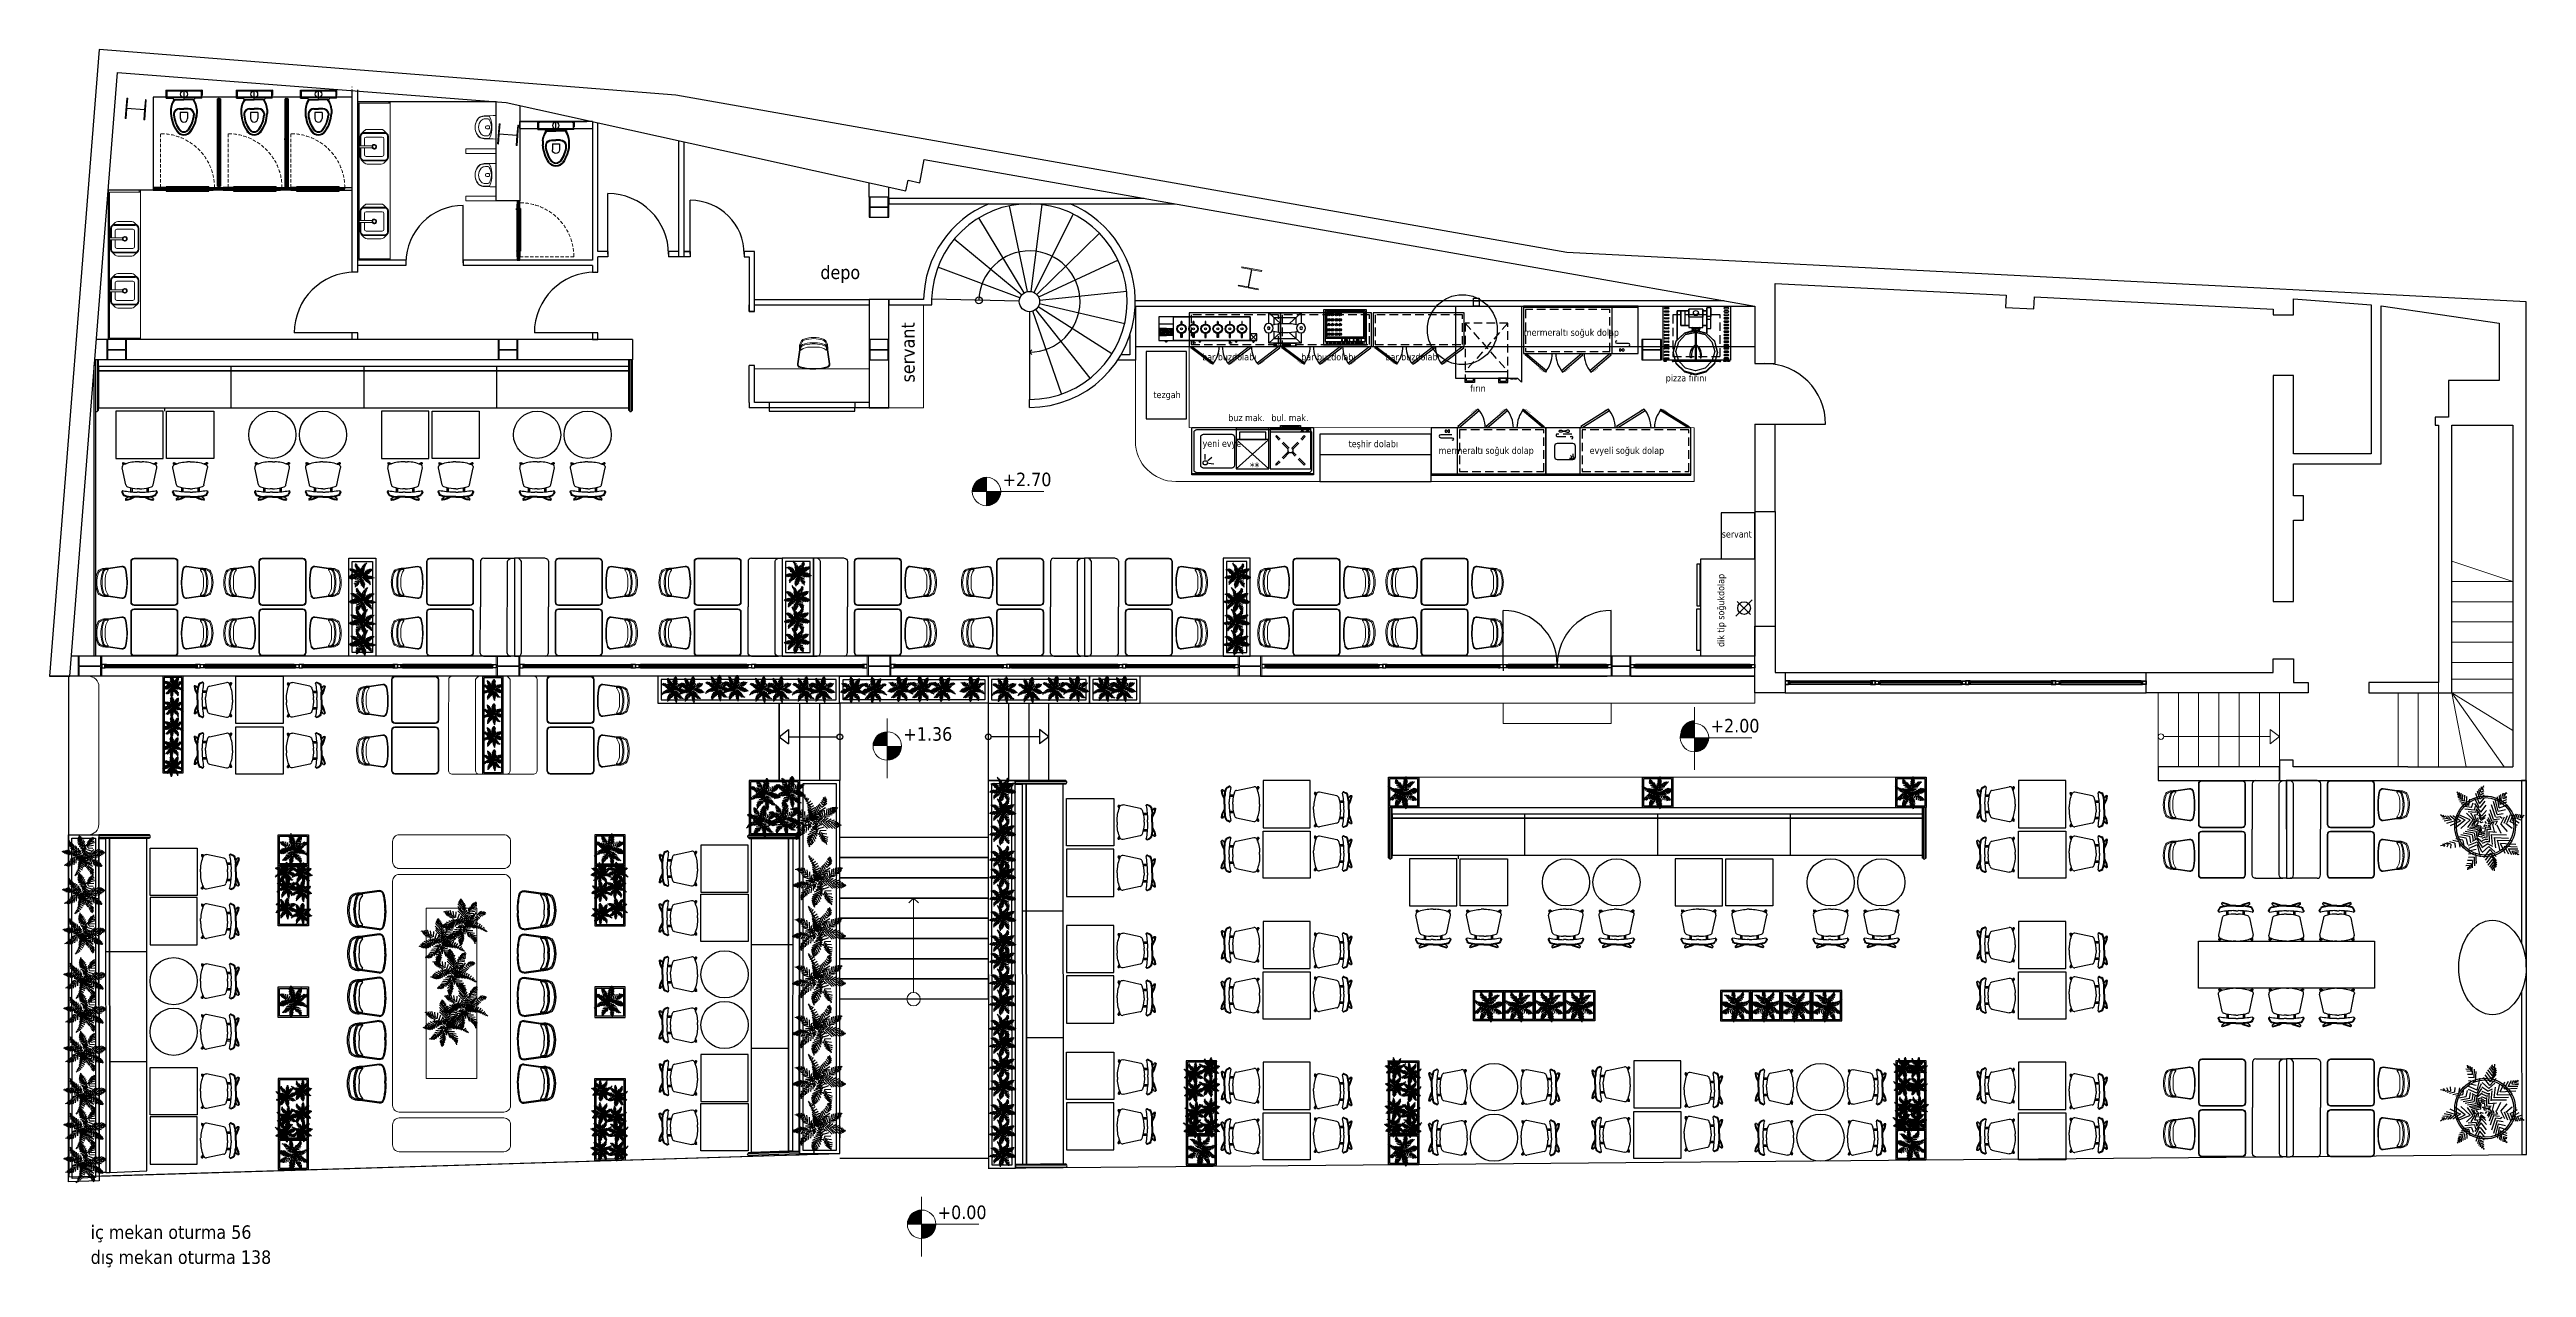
# Model space of a CAD drawing. Header units: centimetres. Extents: x 4865 to 155105, y -10632 to -8826.
# Drawn here: x 4865 to 8537, y -10632 to -8826 of the extents above; entities outside this region: 1.
import ezdxf

# ---------------------------------------------------------------- set-up
doc = ezdxf.new("R2010")
doc.units = ezdxf.units.CM
doc.header["$MEASUREMENT"] = 0
for name, pattern in [('( Hidden )', [0.375, 0.25, -0.125]), ('DASHED', [19.05, 12.7, -6.35]), ('HIDDENX2', [19.05, 12.7, -6.35])]:
    doc.linetypes.add(name, pattern=pattern)
for name, color, linetype in [('002 Çizgi', 7, 'Continuous'), ('A-VITRIFIYE', 252, 'Continuous'), ('CIHAZ', 2, 'Continuous'), ('S2000-002 Çizgi', 7, 'Continuous')]:
    doc.layers.add(name, color=color, linetype=linetype)
for name, color, linetype, lineweight in [('ahsap', 34, 'Continuous', 13), ('banko cam', 130, 'Continuous', 9), ('kontra-tefriş', 205, 'Continuous', 18), ('kontra_genel olcu', 22, 'Continuous', 20), ('kontra_mermer', 152, 'Continuous', 9), ('kontra_vitrifiye', 142, 'Continuous', 9), ('metraj', 7, 'Continuous', 5), ('ozsut_tefris', 252, 'Continuous', 0), ('çıktı', 255, 'Continuous', 5)]:
    doc.layers.add(name, color=color, linetype=linetype, lineweight=lineweight)
for name, color, linetype, true_color in [('As Built', 7, 'Continuous', 0x5a5a5a), ('Kontra-Cam', 7, 'Continuous', 0xd6cdb8), ('Kontra_Gorunus Cizgi', 7, 'Continuous', 0x9a907e), ('Kontra_Mobilya', 7, 'Continuous', 0x5e5572), ('Kontra_Profil', 7, 'Continuous', 0x6d787c), ('Kontra_Seramik', 7, 'Continuous', 0x455d73)]:
    doc.layers.add(name, color=color, linetype=linetype, true_color=true_color)
doc.styles.get("Standard").update_dxf_attribs({"font": 'tahoma.ttf'})
pattern_1 = [(45, (-34112.9399, 18973.2945), (-0.499999999, 0.499999999), [])]
pattern_2 = [(45, (-36037.038, 19339.7465), (-0.499999999, 0.499999999), [])]
pattern_3 = [(45, (-35944.038, 19339.74604), (-0.499999999, 0.499999999), [])]
pattern_4 = [(315, (33932.77046, 32001.5512), (0.499999999, 0.499999999), [])]
pattern_5 = [(315, (4965.7397, -7864.3145), (0.7071068, 0.7071068), [])]
pattern_6 = [(45, (-36044.05446, 19339.7463), (-0.499999999, 0.499999999), [])]

msp = doc.modelspace()

# ---------------------------------------------------------------- texts
for s, p in [('mermeraltı soğuk dolap', (7050.4, -9250.7)), ('bar buzdolabı', (6573.4, -9287)), ('bar buzdolabı', (6720.4, -9287)), ('bar buzdolabı', (6845.2, -9287)), ('fırın', (6970.8, -9333.5)), ('pizza fırını', (7260.7, -9318.3)), ('tezgah', (6501.3, -9343)), ('buz mak.', (6612.2, -9377.2)), ('bul. mak.', (6676.1, -9377.2)), ('yeni evye', (6574, -9415.3)), ('teşhir dolabı', (6790.6, -9415.8)), ('mermeraltı soğuk dolap', (6924.1, -9425.7)), ('evyeli soğuk dolap', (7148, -9425.7)), ('servant', (7343.8, -9549.8))]:
    msp.add_text(s, height=10).set_placement(p)
msp.add_text('dik tip soğukdolap', height=10, rotation=90).set_placement((7347.5, -9712))
at = {"char_height": 20, "attachment_point": 1}
for s, insert, width in [('depo', (6007.5, -9146.5), 259.578), ('+2.70', (6277.7, -9453.6), 259.578), ('\\pt80;+1.36', (6130.6, -9831), 259.578), ('+2.00', (7327.4, -9818.7), 259.578), ('+2.00', (7327.4, -9818.7), 259.578), ('+2.00', (7327.4, -9818.7), 259.578), ('+2.00', (7327.4, -9818.7), 259.578), ('iç mekan oturma 56', (4925.6, -10569.5), 259.578), ('+0.00', (6181.5, -10540.1), 259.578), ('dış mekan oturma 138', (4925.6, -10606.6), 310.989)]:
    msp.add_mtext(s, dxfattribs=dict(at, insert=insert, width=width))
at = {"insert": (6127.2, -9319.8), "char_height": 20, "width": 259.578, "attachment_point": 1, "rotation": 90}
msp.add_mtext('servant', dxfattribs=at)
at = {"layer": 'As Built', "insert": (155075.4, -10028.3), "char_height": 20.71, "attachment_point": 1}
msp.add_mtext_dynamic_manual_height_columns('16', width=9.02, gutter_width=103.5, heights=[0], dxfattribs=at)

# ---------------------------------------------------------------- blocks, each defined once
blk = doc.blocks.new('dgrgg')
at = {"layer": 'Kontra_Mobilya'}
for p, q in [((97983.8, -49745.4), (97985.3, -49741.9)), ((97984.6, -49747.2), (97984, -49746.5)), ((97989.8, -49756), (97984.3, -49781.6)), ((97984.5, -49746.1), (97986.3, -49742.3)), ((97989.1, -49735.6), (97989.1, -49734.2)), ((97989.1, -49735.6), (97992.8, -49738.6)), ((97996.9, -49751.7), (97996.9, -49745.9)), ((98009.9, -49737.9), (97998.9, -49737.9)), ((98009.9, -49738.9), (97998.9, -49738.9)), ((97998.9, -49751.3), (97998.9, -49745.8)), ((98009.9, -49745.4), (98006.6, -49745.4)), ((98009.9, -49750.4), (98006.6, -49750.4)), ((98009.9, -49737.9), (98021.2, -49737.9)), ((98009.9, -49738.9), (98021.2, -49738.9)), ((98009.9, -49745.4), (98013.4, -49745.4)), ((98009.9, -49750.4), (98013.4, -49750.4)), ((98021.1, -49751.3), (98021.1, -49745.8)), ((98023.1, -49751.7), (98023.1, -49745.9)), ((98030.9, -49735.6), (98027.3, -49738.6)), ((98030.3, -49756), (98035.7, -49781.6)), ((98030.9, -49735.6), (98030.9, -49734.2)), ((98035.5, -49746.1), (98033.8, -49742.3)), ((98036.3, -49745.4), (98034.7, -49741.9)), ((98035.4, -49747.2), (98036.1, -49746.5)), ((97984.7, -49788.8), (97984.7, -49787.4)), ((97986.2, -49785.9), (97984.8, -49787.3)), ((97988.2, -49786.7), (97984.8, -49788.6)), ((97984.9, -49789), (97986.4, -49789)), ((97989.8, -49787.3), (97986.4, -49788.9)), ((98009.9, -49790.4), (98006.2, -49790.4)), ((98009.9, -49790.4), (98013.9, -49790.4)), ((98030.3, -49787.3), (98033.6, -49788.9)), ((98031.9, -49786.7), (98035.3, -49788.6)), ((98035.2, -49789), (98033.7, -49789)), ((98033.9, -49785.9), (98035.3, -49787.3)), ((98035.4, -49788.8), (98035.4, -49787.4))]:
    blk.add_line(p, q, dxfattribs=at)
for centre, radius, start, end in [((97984.7, -49745.8), 1, 155.4874, 225), ((97985.4, -49746.5), 1, 155.4874, 280.696), ((97989, -49743.6), 4, 105.2244, 155.4874), ((98008.8, -49870.1), 124.8, 90.9946, 100.696), ((97989, -49743.6), 3, 105.2244, 155.4874), ((98002.7, -49794.1), 56.4, 93.945, 105.2244), ((98002.7, -49794.1), 55.4, 93.945, 105.2244), ((97990.3, -49734.5), 1.19, 97.4352, 163.991), ((97983.7, -49770.7), 36.9, 62.8011, 81.6139), ((97993.7, -49756.9), 4, 109.5539, 167.9986), ((97983.7, -49770.7), 37.9, 59.9944, 80.318), ((98008.3, -49797.9), 47.5, 91.9986, 109.5539), ((98011.3, -49870.1), 124.8, 79.304, 89.0054), ((98011.8, -49797.9), 47.5, 70.4461, 88.0014), ((98036.3, -49770.7), 37.9, 99.682, 120.0056), ((98036.3, -49770.7), 36.9, 98.3861, 117.1989), ((98017.3, -49794.1), 55.4, 74.7756, 86.055), ((98017.3, -49794.1), 56.4, 74.7756, 86.055), ((98026.4, -49756.9), 4, 12.0014, 70.4461), ((98029.8, -49734.5), 1.19, 16.009, 82.5648), ((98031.1, -49743.6), 3, 24.5126, 74.7756), ((98031.1, -49743.6), 4, 24.5126, 74.7756), ((98034.6, -49746.5), 1, 259.304, 24.5126), ((98035.4, -49745.8), 1, 315, 24.5126), ((97988.3, -49782.5), 4, 167.9986, 247.4344), ((97984.9, -49787.4), 0.2, 135, 180), ((97984.9, -49788.8), 0.2, 118.8237, 270), ((97986.4, -49788.8), 0.2, 270, 295.7946), ((98008, -49734.9), 55.5, 247.4344, 268.1009), ((98012, -49734.9), 55.5, 271.8991, 292.5656), ((98031.8, -49782.5), 4, 292.5656, 12.0014), ((98033.7, -49788.8), 0.2, 244.2054, 270), ((98035.2, -49788.8), 0.2, 270, 61.1763), ((98035.2, -49787.4), 0.2, 0, 45)]:
    blk.add_arc(centre, radius, start, end, dxfattribs=at)
blk = doc.blocks.new('dfgrg')
at = {"color": 129, "true_color": 0x365941}
for p, q in [((97838.8, -49007.4), (97838.8, -49007.4)), ((97842.1, -49007.6), (97838.8, -49007.4)), ((97840.6, -49006.2), (97840.3, -49003.9)), ((97842, -49007.6), (97841.4, -49004.4)), ((97843.5, -49009.5), (97843, -49004.9)), ((97844.7, -49012.1), (97844.5, -49005.6)), ((97846.2, -49015.1), (97846.5, -49007.4)), ((97862.6, -49013.5), (97858.6, -49007.9)), ((97858.6, -49007.9), (97858.6, -49007.9)), ((97863.3, -49011), (97859.9, -49006.3)), ((97863.7, -49008.5), (97861.3, -49005)), ((97864, -49006.5), (97862.1, -49003.6)), ((97862.6, -49013.5), (97866.2, -49008.1)), ((97863.3, -49011), (97865.9, -49006.6)), ((97863.7, -49008.5), (97865.5, -49005.8)), ((97864.4, -49002.8), (97864.3, -49006.7)), ((97815.8, -49025.8), (97819.6, -49026.2)), ((97819.9, -49026.3), (97818.1, -49026.9)), ((97819.9, -49026.3), (97818.6, -49024.9)), ((97822.7, -49026.7), (97819.9, -49027.5)), ((97822.7, -49026.5), (97821.6, -49024.2)), ((97825.3, -49027.1), (97821.6, -49028.3)), ((97828.9, -49028), (97824, -49029.2)), ((97825.3, -49027), (97824.8, -49023.4)), ((97832.3, -49029.2), (97827.1, -49030.4)), ((97828.9, -49027.9), (97829.1, -49023.8)), ((97835.9, -49030.5), (97829.8, -49031.7)), ((97832.3, -49029.2), (97833.3, -49024.2)), ((97836, -49030.4), (97836.9, -49025.5)), ((97839, -49032.2), (97840.2, -49026.7)), ((97843.6, -49009.6), (97839.6, -49009.3)), ((97844.7, -49012.3), (97840.3, -49012.1)), ((97847.5, -49018.8), (97841, -49018)), ((97846.2, -49015.2), (97841.1, -49014.9)), ((97848.1, -49022.2), (97841.1, -49020.7)), ((97841.2, -49025.7), (97841.3, -49025.7)), ((97848.7, -49028.9), (97841.2, -49025.7)), ((97848.9, -49026.2), (97841.3, -49023.1)), ((97841.9, -49034.1), (97842.9, -49028.3)), ((97848.6, -49031.7), (97844.4, -49029.5)), ((97844.4, -49035.4), (97845.2, -49030.2)), ((97847.5, -49018.8), (97848.1, -49009.4)), ((97848.7, -49031.6), (97853.1, -49024.9)), ((97853.4, -49028.9), (97848.7, -49032.8)), ((97848.8, -49029), (97852.9, -49020.4)), ((97848.9, -49026.2), (97851.6, -49015.6)), ((97858.5, -49027.3), (97853, -49023.6)), ((97856.8, -49031.4), (97853.3, -49030)), ((97859.5, -49024.8), (97853.4, -49019.3)), ((97857.6, -49029.3), (97853.4, -49027.5)), ((97860.3, -49022.2), (97854.7, -49015)), ((97861, -49018.9), (97856, -49012.5)), ((97861.9, -49016), (97857.3, -49010)), ((97857.6, -49029.3), (97860.2, -49029.4)), ((97858.5, -49027.3), (97862.8, -49025.2)), ((97859.4, -49038.5), (97859.8, -49029.7)), ((97859.5, -49024.8), (97864.8, -49020)), ((97860.3, -49022.2), (97865.9, -49015.8)), ((97861, -49018.9), (97866.1, -49011.9)), ((97861.6, -49035.8), (97862.3, -49026.8)), ((97861.9, -49016), (97866.2, -49009.8)), ((97864.2, -49033.1), (97865.4, -49023.5)), ((97866.8, -49030.6), (97869.4, -49021.2)), ((97866.8, -49030.5), (97880.7, -49030.2)), ((97869.7, -49027.9), (97873.8, -49018.8)), ((97869.8, -49027.8), (97883.7, -49027)), ((97873.2, -49025.1), (97877.2, -49018.3)), ((97873.2, -49025), (97885, -49024.6)), ((97876.8, -49023), (97880, -49017.6)), ((97876.8, -49022.8), (97885.7, -49022.7)), ((97880.1, -49020.6), (97882.1, -49017.6)), ((97880.2, -49020.6), (97886.1, -49021.1)), ((97882.6, -49019.5), (97886.4, -49017.7)), ((97882.6, -49019.5), (97883.7, -49017.7)), ((97882.6, -49019.5), (97886.3, -49019.9)), ((97884.7, -49018.4), (97885.5, -49017.2)), ((97885, -49024.6), (97885, -49024.6)), ((97815.8, -49053.8), (97819.3, -49051.4)), ((97819.8, -49051.4), (97817.2, -49051.5)), ((97822.4, -49050), (97818, -49049.6)), ((97819.5, -49051.4), (97818.3, -49053.2)), ((97825.5, -49048.8), (97819.3, -49047.7)), ((97823, -49049.4), (97820.1, -49052.6)), ((97829.1, -49048.1), (97821.3, -49045.7)), ((97821.3, -49052.6), (97821.3, -49052.6)), ((97825.7, -49048.6), (97822.2, -49052.6)), ((97829.9, -49047.9), (97824.3, -49052.4)), ((97833.7, -49047.8), (97824.6, -49043.4)), ((97834.3, -49047.7), (97827.1, -49052.4)), ((97838.1, -49048.5), (97829.3, -49041.8)), ((97838.2, -49048.5), (97830.4, -49052.7)), ((97839, -49032.3), (97832.1, -49033.5)), ((97842.5, -49049), (97832.5, -49053.4)), ((97842, -49033.9), (97834.2, -49035.4)), ((97842.5, -49048.9), (97834.2, -49041.1)), ((97844.4, -49035.4), (97836.3, -49036.9)), ((97846.3, -49036.9), (97838.2, -49038.3)), ((97845.2, -49049), (97839.4, -49054.8)), ((97845, -49048.8), (97840.1, -49042)), ((97848, -49038.5), (97840.2, -49039.9)), ((97849.5, -49039.9), (97841.6, -49041.3)), ((97850.8, -49041), (97843, -49042.3)), ((97846.8, -49048.7), (97843.2, -49054.8)), ((97846.5, -49048.4), (97843.9, -49043.5)), ((97851.8, -49042), (97844.1, -49043.4)), ((97847.6, -49047.9), (97845.7, -49044.4)), ((97846.3, -49036.9), (97847.1, -49031.8)), ((97852.3, -49043.3), (97846.4, -49044.2)), ((97849, -49047.1), (97846.4, -49053.4)), ((97848, -49038.5), (97848.7, -49032.9)), ((97849.6, -49046.3), (97848.2, -49044.5)), ((97852.7, -49052.1), (97848.6, -49058.1)), ((97852.9, -49033.2), (97849.3, -49034.3)), ((97849.3, -49034.3), (97849.3, -49034.3)), ((97850, -49046.5), (97849.4, -49050.6)), ((97849.5, -49039.9), (97849.7, -49034.8)), ((97849.5, -49044.8), (97849.5, -49044.8)), ((97852.5, -49035.4), (97850.3, -49035.6)), ((97852.9, -49050), (97850.4, -49053.3)), ((97852.7, -49048.5), (97850.7, -49051.1)), ((97850.8, -49041), (97850.9, -49036.5)), ((97852.5, -49046.2), (97851.4, -49047.6)), ((97851.8, -49042), (97851.9, -49037.5)), ((97853.8, -49038.1), (97852.1, -49036.6)), ((97854.3, -49036.7), (97852.2, -49035.3)), ((97852.3, -49043.3), (97852.6, -49038.6)), ((97852.5, -49046.4), (97854.2, -49047)), ((97852.6, -49048.6), (97856.2, -49051.1)), ((97855, -49035.2), (97852.7, -49034)), ((97852.7, -49052.1), (97857.4, -49057.4)), ((97852.9, -49050), (97856.7, -49053.5)), ((97855.9, -49033.4), (97853.2, -49032.2)), ((97853.3, -49041.6), (97855.3, -49041.5)), ((97853.8, -49038), (97855.6, -49038.2)), ((97854.3, -49036.7), (97856, -49036.9)), ((97855.4, -49044.4), (97854.8, -49042.3)), ((97855, -49035.2), (97856.5, -49035.6)), ((97855.4, -49044.3), (97857.6, -49043.8)), ((97856.3, -49042.7), (97855.6, -49037.9)), ((97855.9, -49033.4), (97857.6, -49033.5)), ((97857.3, -49045.6), (97856.2, -49047.4)), ((97856.5, -49042.6), (97859.3, -49042.4)), ((97856.8, -49031.4), (97858.6, -49031.4)), ((97857.7, -49040.8), (97857.5, -49032.9)), ((97857.6, -49033.5), (97857.6, -49033.5)), ((97857.6, -49040.6), (97861.4, -49040.4)), ((97859.9, -49046.1), (97857.9, -49049.3)), ((97858.4, -49045.6), (97861, -49046)), ((97858.6, -49031.4), (97858.6, -49031.4)), ((97860.8, -49046.8), (97858.9, -49050.8)), ((97859, -49044.4), (97859.4, -49042)), ((97859.7, -49038.3), (97866.2, -49037.8)), ((97862.2, -49047.7), (97859.7, -49054.2)), ((97860.2, -49044.2), (97860.6, -49040.8)), ((97860.3, -49044.1), (97862, -49046)), ((97863.6, -49049.1), (97860.5, -49058)), ((97860.8, -49046.8), (97864.1, -49046.5)), ((97861.4, -49040.4), (97861.4, -49040.4)), ((97861.4, -49040.4), (97861.4, -49040.4)), ((97865.5, -49051.5), (97861.9, -49062.5)), ((97875.5, -49035.2), (97862, -49035.4)), ((97862.2, -49047.7), (97866.9, -49047.9)), ((97862.6, -49044.2), (97863.9, -49046.5)), ((97862.8, -49044.3), (97864.2, -49038.4)), ((97863.6, -49049.1), (97868.9, -49049.8)), ((97864.2, -49033), (97877.2, -49032.5)), ((97865.3, -49044.5), (97867.1, -49048)), ((97865.6, -49051.3), (97870.2, -49051.8)), ((97866.6, -49044.5), (97870.3, -49037)), ((97870, -49051.6), (97871.3, -49050.5)), ((97870.3, -49045.1), (97876.1, -49038.5)), ((97870.3, -49045.1), (97873.5, -49051.7)), ((97873.4, -49045.8), (97876.4, -49052.9)), ((97874.9, -49046), (97880.6, -49041.4)), ((97876.1, -49046.4), (97879.1, -49053.7)), ((97878.6, -49047.2), (97881.7, -49054.2)), ((97878.7, -49047.4), (97885, -49044.1)), ((97881.1, -49048), (97883.7, -49054.3)), ((97882.6, -49048.8), (97886.9, -49046.3)), ((97883.3, -49049), (97885.4, -49054.3)), ((97885, -49044.1), (97884.7, -49044)), ((97885.3, -49050), (97888.8, -49048.7)), ((97885.4, -49049.9), (97887.2, -49054)), ((97887.7, -49051.1), (97891.4, -49053.2)), ((97887.7, -49051.1), (97888.7, -49053.6)), ((97888.8, -49048.7), (97888.8, -49048.7)), ((97889, -49051.7), (97890.2, -49051.1)), ((97818.3, -49053.2), (97818.3, -49053.2)), ((97833.3, -49070.6), (97830.8, -49074)), ((97833.3, -49070.6), (97831.2, -49071.6)), ((97831.6, -49073), (97831.3, -49074.1)), ((97834.6, -49069), (97831.5, -49070.2)), ((97835.8, -49067.2), (97831.8, -49069)), ((97837.6, -49065.6), (97832.5, -49067)), ((97833.3, -49070.6), (97833, -49073.5)), ((97839.4, -49063.5), (97833.4, -49065.2)), ((97833.4, -49065.2), (97833.4, -49065.2)), ((97841.5, -49061.7), (97834.5, -49063.3)), ((97834.6, -49069), (97834.5, -49072.8)), ((97843.9, -49060), (97835.3, -49061.2)), ((97835.8, -49067.2), (97835.9, -49071.8)), ((97836, -49060.6), (97836, -49060.6)), ((97837.6, -49065.6), (97837.8, -49071.2)), ((97846.6, -49057.6), (97837.9, -49058.5)), ((97839.4, -49063.5), (97839.7, -49069.8)), ((97848, -49055.6), (97840.9, -49056)), ((97841.5, -49061.7), (97842.4, -49067.6)), ((97841.7, -49055.3), (97841.7, -49055.3)), ((97843.9, -49060), (97845.2, -49064.1)), ((97846.5, -49057.7), (97847.3, -49061.1)), ((97849.2, -49053.3), (97846.6, -49053.2)), ((97852.3, -49055.8), (97846.7, -49063.6)), ((97851, -49059.8), (97846.8, -49067.7)), ((97851, -49063.4), (97847.8, -49072.7)), ((97848, -49055.6), (97848.2, -49058.8)), ((97849.2, -49053.3), (97849.4, -49056.2)), ((97851.2, -49067.4), (97849.3, -49074.6)), ((97851.6, -49071.1), (97850.4, -49076.3)), ((97851, -49063.2), (97855.4, -49068.8)), ((97851.2, -49067.5), (97855.1, -49071.3)), ((97852.3, -49073.9), (97851.5, -49077.5)), ((97851.6, -49071.1), (97854.7, -49073.3)), ((97851.7, -49060), (97856.2, -49065.6)), ((97852.2, -49055.9), (97857.1, -49062.2)), ((97852.4, -49073.7), (97854.8, -49075.2)), ((97866.8, -49053.7), (97863.5, -49065.3)), ((97863.5, -49065.3), (97863.5, -49065.3)), ((97867.9, -49056.7), (97865.2, -49067.6)), ((97866.9, -49053.6), (97872.2, -49054.6)), ((97868.6, -49059.6), (97867.1, -49069.6)), ((97867.9, -49056.6), (97874.4, -49058.3)), ((97868.6, -49059.6), (97875.6, -49062)), ((97869.5, -49062.8), (97868.9, -49070.7)), ((97869.5, -49062.9), (97875.6, -49065.1)), ((97870.7, -49065.5), (97870.3, -49071.6)), ((97870.7, -49065.5), (97875.8, -49067.2)), ((97872.2, -49068.2), (97872, -49072.5)), ((97872.2, -49068.2), (97875.8, -49069.1)), ((97873.5, -49070.6), (97873.2, -49072.9)), ((97873.3, -49069.5), (97875.7, -49069.8)), ((97873.5, -49070.6), (97875.5, -49073.7)), ((97874.8, -49072.7), (97876.1, -49073.3)), ((97880.1, -49054.2), (97880.1, -49054.2)), ((97853, -49076.1), (97852.7, -49078.6)), ((97853, -49076.1), (97854.8, -49079.9)), ((97853, -49076.3), (97854.8, -49076.8)), ((97854.2, -49078.7), (97855.1, -49079))]:
    blk.add_line(p, q, dxfattribs=at)
blk = doc.blocks.new('S2')
at = {"layer": 'kontra-tefriş'}
for p, q in [((-11.4, 0), (-6, 0)), ((-6, 6.4), (-7.8, 6.4)), ((-6, 4.7), (-7.8, 4.7)), ((-6, 6.4), (-3.6, 6.4)), ((-6, 4.7), (-3.6, 4.7)), ((0, 0), (-6, 0)), ((-29.6, -24.6), (-26.8, -4.2)), ((-28.6, -24.7), (-25.8, -4.3)), ((-26.8, -4.2), (-26.6, -0.2)), ((-6.9, -32.7), (-6.8, -32.7)), ((-5.4, -31.7), (-6.7, -31.7)), ((-5.4, -32.7), (-6.7, -32.7)), ((-5.4, -31.7), (-2.2, -31.7)), ((-5.4, -32.7), (-2.2, -32.7)), ((17.3, -24.7), (14.4, -4.3)), ((15.4, -4.2), (15.3, -0.2)), ((18.3, -24.6), (15.4, -4.2))]:
    blk.add_line(p, q, dxfattribs=at)
for centre, radius, start, end in [((-9.2, -0.3), 17.4, 149.8246, 179.7195), ((-9.7, -2), 16.2, 143.6591, 188.0232), ((-20.1, -1.6), 5.36, 154.2435, 207.0789), ((-20.8, -0.4), 4.28, 110.4223, 164.0764), ((-20.4, -2), 4.28, 110.5968, 173.0517), ((-18.2, 4.9), 7.08, 107.1637, 149.8246), ((-11.4, -21), 21, 90, 126.0116), ((-18.2, 4.9), 5.36, 107.1637, 149.8246), ((-6.8, -38.1), 44.5, 91.2998, 110.4223), ((-6.8, -38.1), 42.9, 91.2998, 110.5968), ((-5.1, -29.9), 44.3, 90.3136, 109.9727), ((-5.1, -30), 42.6, 90.3159, 110.0702), ((-5.6, -26.5), 40.8, 69.1846, 89.6662), ((-5.6, -26.5), 39.1, 69.0525, 89.663), ((-4.6, -38.1), 44.5, 69.5777, 88.7002), ((-4.6, -38.1), 42.9, 69.4032, 88.7002), ((6.8, 4.9), 5.36, 30.1754, 72.8363), ((6.8, 4.9), 7.08, 30.1754, 72.8363), ((9, -2), 4.28, 6.9483, 69.4032), ((9.5, -0.4), 4.28, 15.9236, 69.5777), ((-1.6, -2), 16.2, 351.9768, 36.3409), ((-2.1, -0.3), 17.4, 0.2805, 30.1754), ((8.8, -1.6), 5.36, 332.9211, 25.7565), ((-24.3, -25.2), 5.42, 173.5544, 256.3464), ((-24.3, -25.2), 4.42, 173.5544, 256.3464), ((-2.9, -43), 45, 119.4604, 120.6303), ((-6.9, 46.4), 79.1, 256.3464, 270.1225), ((-6.9, 46.4), 78.1, 256.3464, 270.1225), ((-24.3, -3.5), 0.826, 224.4323, 318.4485), ((-20.8, -2.4), 3.89, 165.784, 208.1186), ((-2, 27.2), 58.9, 269.8679, 285.74), ((-2, 27.2), 59.8, 269.868, 285.7097), ((0, -21), 21, 53.9884, 90), ((12.9, -3.5), 0.826, 221.5515, 315.5677), ((9.5, -2.4), 3.89, 331.8814, 14.216), ((-8.5, -43), 45, 59.3697, 60.5396), ((12.9, -25.2), 4.42, 283.6536, 6.4456), ((12.9, -25.2), 5.42, 283.6536, 6.4456)]:
    blk.add_arc(centre, radius, start, end, dxfattribs=at)
blk = doc.blocks.new('FDGFD')
at = {"layer": 'A-VITRIFIYE'}
for p, q in [((25925.3, -45092.6), (25925.7, -45092.6)), ((25925.3, -45100.6), (25925.3, -45092.6)), ((25925.7, -45088.6), (25925.7, -45100.6)), ((25925.7, -45088.6), (25936.4, -45088.6)), ((25926.7, -45100.6), (25926.7, -45089.3)), ((25936.4, -45089.3), (25926.7, -45089.3)), ((25929.4, -45089.6), (25975.4, -45089.6)), ((25932.6, -45071.9), (25932.6, -45065.7)), ((25933.6, -45071.9), (25933.6, -45065.7)), ((25936.4, -45089.3), (25936.4, -45087.1)), ((25967.9, -45087.1), (25936.4, -45087.1)), ((25937, -45065.9), (25937, -45063.6)), ((25937.5, -45065.9), (25937.5, -45063.6)), ((25938, -45065.9), (25938, -45063.6)), ((25938.3, -45087.1), (25952.3, -45087.1)), ((25938.3, -45087.1), (25952.3, -45087.1)), ((25938.7, -45086.1), (25952.3, -45086.1)), ((25945.8, -45072.5), (25952.3, -45072.5)), ((25945.8, -45073), (25952.3, -45073)), ((25945.8, -45073.5), (25952.3, -45073.5)), ((25947, -45067.2), (25947, -45058.5)), ((25947, -45067.2), (25957.7, -45067.2)), ((25952.2, -45085.6), (25952.2, -45100.6)), ((25968.1, -45087.1), (25952.2, -45087.1)), ((25958.9, -45072.5), (25952.3, -45072.5)), ((25958.9, -45073), (25952.3, -45073)), ((25958.9, -45073.5), (25952.3, -45073.5)), ((25966, -45086.1), (25952.3, -45086.1)), ((25966.4, -45087.1), (25952.3, -45087.1)), ((25966.4, -45087.1), (25952.3, -45087.1)), ((25957.7, -45067.2), (25957.7, -45058.5)), ((25966.6, -45065.9), (25966.6, -45063.6)), ((25967.1, -45065.9), (25967.1, -45063.6)), ((25967.6, -45065.9), (25967.6, -45063.6)), ((25968.1, -45089.3), (25968.1, -45087.1)), ((25978.7, -45088.6), (25968.1, -45088.6)), ((25977.7, -45089.3), (25968.1, -45089.3)), ((25971.1, -45071.9), (25971.1, -45065.7)), ((25972.1, -45071.9), (25972.1, -45065.7)), ((25977.7, -45100.6), (25977.7, -45089.3)), ((25978.7, -45088.6), (25978.7, -45100.6)), ((25979.1, -45092.6), (25978.7, -45092.6)), ((25979.1, -45100.6), (25979.1, -45092.6)), ((25925.3, -45100.6), (25925.7, -45100.6)), ((25925.3, -45100.6), (25925.7, -45100.6)), ((25925.7, -45097.2), (25926.7, -45097.2)), ((25925.7, -45100.6), (25925.7, -45099.6)), ((25925.7, -45100.6), (25925.7, -45099.6)), ((25925.7, -45100), (25927.1, -45100)), ((25925.7, -45100), (25927.1, -45100)), ((25978.7, -45100.6), (25925.7, -45100.6)), ((25978.7, -45100.6), (25925.7, -45100.6)), ((25927.1, -45100), (25927.1, -45099.3)), ((25927.1, -45100), (25927.1, -45099.3)), ((25976.2, -45099.4), (25928.2, -45099.4)), ((25976.2, -45099.7), (25928.2, -45099.7)), ((25976.2, -45099.7), (25928.2, -45099.7)), ((25977.3, -45100), (25977.3, -45099.3)), ((25977.3, -45100), (25977.3, -45099.3)), ((25978.7, -45100), (25977.3, -45100)), ((25978.7, -45100), (25977.3, -45100)), ((25978.7, -45097.2), (25977.7, -45097.2)), ((25978.7, -45100.6), (25978.7, -45099.6)), ((25978.7, -45100.6), (25978.7, -45099.6)), ((25979.1, -45100.6), (25978.7, -45100.6)), ((25979.1, -45100.6), (25978.7, -45100.6))]:
    blk.add_line(p, q, dxfattribs=at)
blk.add_circle((25952.2, -45094.6), 5, dxfattribs=at)
for centre, radius, start, end in [((25984.5, -45068.9), 52, 145.5386, 176.4951), ((25984.5, -45068.9), 51, 145.5386, 176.4951), ((25981.1, -45067.7), 44.3, 144.0735, 174.6012), ((25981.1, -45067.7), 43.8, 144.0735, 174.6012), ((25981.1, -45067.7), 43.3, 144.0735, 174.6012), ((25952.7, -45047.5), 13.7, 91.5245, 143.823), ((25952.7, -45047.5), 12.7, 91.5245, 143.823), ((25952.7, -45047.2), 9.19, 92.0228, 143.6639), ((25952.7, -45047.2), 8.69, 92.0228, 143.6639), ((25952.7, -45047.2), 8.19, 92.0228, 143.6639), ((25952.3, -45058.5), 5.33, 0, 180), ((25952, -45047.5), 13.7, 36.177, 88.4755), ((25952, -45047.5), 12.7, 36.177, 88.4755), ((25952, -45047.2), 9.19, 36.3361, 87.9772), ((25952, -45047.2), 8.69, 36.3361, 87.9772), ((25952, -45047.2), 8.19, 36.3361, 87.9772), ((25923.6, -45067.7), 43.3, 5.3988, 35.9265), ((25923.6, -45067.7), 43.8, 5.3988, 35.9265), ((25923.6, -45067.7), 44.3, 5.3988, 35.9265), ((25920.2, -45068.9), 51, 3.5049, 34.4614), ((25920.2, -45068.9), 52, 3.5049, 34.4614), ((25957.8, -45071.2), 25.2, 181.5333, 219.1371), ((25957.8, -45071.2), 24.2, 181.5333, 218.0211), ((25945.8, -45064.7), 8.8, 188.2799, 270), ((25945.8, -45064.7), 8.3, 188.2799, 270), ((25945.8, -45064.7), 7.8, 188.2799, 270), ((25958.9, -45064.7), 7.8, 270, 351.7201), ((25958.9, -45064.7), 8.8, 270, 351.7201), ((25958.9, -45064.7), 8.3, 270, 351.7201), ((25946.9, -45071.2), 24.2, 321.9789, 358.4667), ((25946.9, -45071.2), 25.2, 320.8629, 358.4667), ((25928.2, -45097.9), 1.5, 179.9988, 269.9988), ((25928.2, -45098.2), 1.5, 179.9988, 269.9988), ((25928.2, -45098.2), 1.5, 179.9988, 269.9988), ((25976.2, -45097.9), 1.5, 269.9988, 359.9988), ((25976.2, -45098.2), 1.5, 269.9988, 359.9988), ((25976.2, -45098.2), 1.5, 269.9988, 359.9988)]:
    blk.add_arc(centre, radius, start, end, dxfattribs=at)
blk = doc.blocks.new('fdsfs')
at = {"color": 0, "linetype": 'ByBlock'}
for p, q in [((5557, 224.4), (5602.5, 224.4)), ((5647.9, 224.4), (5602.4, 224.4)), ((5556.9, 79.4), (5596.9, 79.4)), ((5647.9, 79.4), (5607.9, 79.4))]:
    blk.add_line(p, q, dxfattribs=at)
for points in [[(5556.9, 224.4), (5557, 224.4, 0.414214), (5552, 219.4), (5552, 152.3)], [(5602.4, 79.4), (5596.9, 79.4, -0.414214), (5591.9, 84.4), (5591.9, 84.4), (5592, 219.4, -0.292623), (5598, 224.4), (5602.5, 224.4)], [(5602.4, 79.4), (5607.9, 79.4, 0.414214), (5612.9, 84.4), (5612.9, 84.4), (5612.9, 219.4, 0.292623), (5606.9, 224.4), (5602.4, 224.4)], [(5648, 224.4), (5647.9, 224.4, -0.414214), (5652.9, 219.4), (5652.9, 152.3)], [(5556.8, 79.4), (5556.9, 79.4, -0.414214), (5551.9, 84.4), (5552, 152.3)], [(5648, 79.4), (5647.9, 79.4, 0.414214), (5652.9, 84.4), (5652.9, 152.3)]]:
    blk.add_lwpolyline(points, format="xyb", dxfattribs=at)
for points in [[(5602.5, 224.4), (5602.4, 79.4)], [(5602.4, 224.4), (5602.4, 79.4)]]:
    blk.add_lwpolyline(points, dxfattribs=at)
at = {"layer": 'ahsap'}
for points in [[(5472, 219.4, -0.414214), (5477, 224.4), (5537, 224.4, -0.414214), (5542, 219.4), (5542, 159.4, -0.414214), (5537, 154.4), (5477, 154.4, -0.414214), (5472, 159.4)], [(5473, 219.4, -0.414214), (5477, 223.4), (5537, 223.4, -0.414214), (5541, 219.4), (5541, 159.4, -0.414214), (5537, 155.4), (5477, 155.4, -0.414214), (5473, 159.4)], [(5662.9, 219.4, -0.414214), (5667.9, 224.4), (5727.9, 224.4, -0.414214), (5732.9, 219.4), (5732.9, 159.4, -0.414214), (5727.9, 154.4), (5667.9, 154.4, -0.414214), (5662.9, 159.4)], [(5663.9, 219.4, -0.414214), (5667.9, 223.4), (5727.9, 223.4, -0.414214), (5731.9, 219.4), (5731.9, 159.4, -0.414214), (5727.9, 155.4), (5667.9, 155.4, -0.414214), (5663.9, 159.4)], [(5472, 144.4, -0.414214), (5477, 149.4), (5537, 149.4, -0.414214), (5542, 144.4), (5542, 84.4, -0.414214), (5537, 79.4), (5477, 79.4, -0.414214), (5472, 84.4)], [(5473, 144.4, -0.414214), (5477, 148.4), (5537, 148.4, -0.414214), (5541, 144.4), (5541, 84.4, -0.414214), (5537, 80.4), (5477, 80.4, -0.414214), (5473, 84.4)], [(5662.9, 144.4, -0.414214), (5667.9, 149.4), (5727.9, 149.4, -0.414214), (5732.9, 144.4), (5732.9, 84.4, -0.414214), (5727.9, 79.4), (5667.9, 79.4, -0.414214), (5662.9, 84.4)], [(5663.9, 144.4, -0.414214), (5667.9, 148.4), (5727.9, 148.4, -0.414214), (5731.9, 144.4), (5731.9, 84.4, -0.414214), (5727.9, 80.4), (5667.9, 80.4, -0.414214), (5663.9, 84.4)]]:
    blk.add_lwpolyline(points, format="xyb", close=True, dxfattribs=at)
at = {"layer": 'çıktı', "xscale": -1, "rotation": 90}
for p in [(5434.3, 182.9), (5434.3, 107.9)]:
    blk.add_blockref('S2', p, dxfattribs=at)
at = {"layer": 'çıktı', "rotation": 270}
for p in [(5770.6, 182.9), (5770.6, 107.9)]:
    blk.add_blockref('S2', p, dxfattribs=at)
blk = doc.blocks.new('BVCVCB')
at = {"layer": 'Kontra_Mobilya'}
for p, q in [((36835.8, -11928), (36832.8, -11928)), ((36835.8, -11930), (36832.8, -11930)), ((36835.8, -11928), (36837.9, -11928)), ((36835.8, -11930), (36837.9, -11930)), ((36806.4, -11965.4), (36809.9, -11940.7)), ((36807.6, -11965.6), (36811.1, -11940.9)), ((36809.9, -11940.7), (36810, -11935.9)), ((36828.5, -11935.7), (36835.8, -11935.7)), ((36842.3, -11935.7), (36835.8, -11935.7)), ((36863.2, -11965.6), (36859.7, -11940.9)), ((36860.9, -11940.7), (36860.7, -11935.9)), ((36864.4, -11965.4), (36860.9, -11940.7)), ((36835, -11974), (36831.1, -11974)), ((36835, -11975.2), (36831.1, -11975.2)), ((36835, -11974), (36836.6, -11974)), ((36835, -11975.2), (36836.6, -11975.2)), ((36836.8, -11975.2), (36836.7, -11975.2))]:
    blk.add_line(p, q, dxfattribs=at)
for centre, radius, start, end in [((36831.1, -11936.1), 21, 149.8246, 179.7195), ((36830.5, -11938.1), 19.6, 143.6591, 188.0232), ((36817.1, -11936.2), 5.18, 110.4223, 164.0764), ((36817.6, -11938.1), 5.18, 110.5968, 173.0517), ((36820.3, -11929.8), 8.57, 107.1637, 149.8246), ((36820.3, -11929.8), 6.48, 107.1637, 149.8246), ((36834.1, -11981.9), 53.8, 91.2998, 110.4223), ((36834.1, -11981.9), 51.9, 91.2998, 110.5968), ((36835.3, -11967.7), 49.3, 90.3338, 110.8154), ((36835.3, -11967.8), 47.3, 90.337, 110.9475), ((36834.7, -11971.9), 53.5, 70.0273, 89.6864), ((36834.7, -11972), 51.5, 69.9298, 89.6841), ((36836.7, -11981.9), 53.8, 69.5777, 88.7002), ((36836.7, -11981.9), 51.9, 69.4032, 88.7002), ((36850.5, -11929.8), 6.48, 30.1754, 72.8363), ((36850.5, -11929.8), 8.57, 30.1754, 72.8363), ((36853.1, -11938.1), 5.18, 6.9483, 69.4032), ((36853.7, -11936.2), 5.18, 15.9236, 69.5777), ((36840.3, -11938.1), 19.6, 351.9768, 36.3409), ((36839.7, -11936.1), 21, 0.2805, 30.1754), ((36812.9, -11966.2), 6.55, 173.5544, 256.3464), ((36812.9, -11966.2), 5.34, 173.5544, 256.3464), ((36838.8, -11987.7), 54.4, 119.4604, 120.6303), ((36817.9, -11937.6), 6.48, 154.2435, 207.0789), ((36812.9, -11939.9), 1, 224.4323, 318.4485), ((36817.1, -11938.7), 4.71, 165.784, 208.1186), ((36828.5, -11961), 25.3, 90, 126.0116), ((36842.3, -11961), 25.3, 53.9884, 90), ((36857.9, -11939.9), 1, 221.5515, 315.5677), ((36853.7, -11938.7), 4.71, 331.8814, 14.216), ((36852.8, -11937.6), 6.48, 332.9211, 25.7565), ((36832, -11987.7), 54.4, 59.3697, 60.5396), ((36857.9, -11966.2), 5.34, 283.6536, 6.4456), ((36857.9, -11966.2), 6.55, 283.6536, 6.4456), ((36831, -11902.9), 72.4, 254.2903, 270.132), ((36831, -11902.8), 71.2, 254.26, 270.1321), ((36836.8, -11879.6), 94.5, 269.8775, 283.6536), ((36836.8, -11879.6), 95.7, 269.8775, 283.6536)]:
    blk.add_arc(centre, radius, start, end, dxfattribs=at)
blk = doc.blocks.new('A$C521B02A0')
at = {"layer": 'S2000-002 Çizgi'}
blk.add_line((6.6, 10), (10.6, 10), dxfattribs=at)
for points in [[(0, 64), (0, 10), (60, 10), (60, 64)], [(0, 64), (0, 5), (60, 5), (60, 64)], [(3, 10), (6.6, 10), (6.6, 8.5), (3, 8.5)], [(4, 8.5), (5.4, 8.5), (5.4, 7.1), (4, 7.1)], [(10.6, 10), (14.3, 10), (14.3, 8.5), (10.6, 8.5)], [(11.6, 8.5), (13.1, 8.5), (13.1, 7.1), (11.6, 7.1)], [(45, 0), (15, 0), (15, 5), (45, 5)], [(43, 2), (17, 2), (17, 5), (43, 5)]]:
    blk.add_lwpolyline(points, close=True, dxfattribs=at)
at = {"layer": 'S2000-002 Çizgi', "linetype": 'DASHED'}
for points in [[(8.1, 57.4), (9.5, 58.8)], [(8.1, 57.4), (26.8, 38.7)], [(9.5, 58.8), (28.2, 40.1)], [(31.9, 40.2), (50.5, 58.8)], [(33.3, 38.8), (51.9, 57.4)], [(50.5, 58.8), (51.9, 57.4)], [(26.7, 35.1), (8.1, 16.4)], [(9.5, 15), (8.1, 16.4)], [(28.1, 33.6), (9.5, 15)], [(31.8, 33.7), (50.5, 15)], [(33.2, 35.2), (51.9, 16.4)], [(50.5, 15), (51.9, 16.4)]]:
    blk.add_lwpolyline(points, dxfattribs=at)
blk.add_circle((30, 36.9), 3.63, dxfattribs=at)
blk = doc.blocks.new('A$C38740FF1')
at = {"layer": 'S2000-002 Çizgi'}
for points in [[(0, 60), (48.3, 16.9)], [(0, 16.9), (48.3, 60)], [(0, 16.9), (48.3, 16.9)]]:
    blk.add_lwpolyline(points, dxfattribs=at)
for points in [[(0, 0), (48.3, 0), (48.3, 60), (0, 60)], [(4.6, 5.6), (43.7, 5.6), (43.7, 16.9), (4.6, 16.9)]]:
    blk.add_lwpolyline(points, close=True, dxfattribs=at)
blk.add_text('**', height=12, dxfattribs=at).set_placement((14.1, 46))
blk = doc.blocks.new('A$C08847F1B')
at = {"layer": 'S2000-002 Çizgi'}
blk.add_lwpolyline([(0, 31), (31, 31), (31, 0), (0, 0), (0, 31)], dxfattribs=at)
blk.add_lwpolyline([(16, 30), (16, 23, -0.414214), (15, 23), (15, 23, -0.414214), (15, 23), (15, 30), (3, 30, 0.668179), (2, 29), (11, 20, -0.810443), (10, 20), (2, 29, 0.668179), (1, 28), (1, 16), (7, 16, -0.414214), (7, 15), (7, 15, -0.414214), (7, 15), (1, 15), (1, 3, 0.668179), (2, 2), (10, 11, -0.810443), (11, 10), (2, 2, 0.668179), (2, 1), (15, 1), (15, 7, -0.414214), (15, 7), (15, 7, -0.414214), (16, 7), (16, 1), (28, 1, 0.668179), (28, 2), (20, 10, -0.810443), (20, 11), (29, 2, 0.668179), (30, 2), (30, 15), (23, 15, -0.414214), (23, 15), (23, 15, -0.414214), (23, 16), (30, 16), (30, 28, 0.668179), (29, 29), (20, 20, -0.810443), (20, 20), (28, 29, 0.668179), (28, 30)], format="xyb", close=True, dxfattribs=at)
for radius in [10.8, 5.66, 2.6]:
    blk.add_circle((15, 16), radius, dxfattribs=at)
blk = doc.blocks.new('A$C224B5EFA')
at = {"layer": 'S2000-002 Çizgi'}
for points in [[(34.5, 14.8, -0.072213), (32.5, 14.8), (32.5, 8.5), (34.5, 8.5)], [(52.1, 14.8, -0.072213), (50.1, 14.8), (50.1, 8.5), (52.1, 8.5)], [(68.1, 8.5), (70.1, 8.5), (70.1, 14.8, -0.072213), (68.1, 14.8)], [(88.1, 14.8, -0.072213), (86.1, 14.8), (86.1, 8.5), (88.1, 8.5)], [(104.1, 8.5), (106.1, 8.5), (106.1, 14.8, -0.072213), (104.1, 14.8)], [(122.1, 8.5), (124.1, 8.5), (124.1, 14.8, -0.072213), (122.1, 14.8)]]:
    blk.add_hatch(color=256, dxfattribs=at).paths.add_polyline_path(points)
for p, q in [((21.5, 4.2), (135, 4.2)), ((50.6, 4.2), (51.7, 4.2)), ((104.6, 4.2), (105.7, 4.2)), ((135, 14.2), (145, 4.2)), ((145, 14.2), (135, 4.2))]:
    blk.add_line(p, q, dxfattribs=at)
for points in [[(0, 4.2), (135, 4.2), (135, 39.2), (0, 39.2)], [(0, 29.2), (21.5, 29.2), (21.5, 39.2), (0, 39.2)], [(135, 4.2), (21.5, 4.2), (21.5, 39.2), (135, 39.2)], [(9.3, 4.2), (12.2, 4.2), (12.2, 3), (9.3, 3)], [(10.2, 3), (11.3, 3), (11.3, 1.9), (10.2, 1.9)], [(53.7, 0.2), (51.1, 0.4), (51.1, 1), (53.7, 1.2)], [(62.1, 4.2), (59.2, 4.2), (59.2, 3), (62.1, 3)], [(61.2, 3), (60, 3), (60, 1.9), (61.2, 1.9)], [(107.7, 0.2), (105.1, 0.4), (105.1, 1), (107.7, 1.2)], [(116.1, 4.2), (113.2, 4.2), (113.2, 3), (116.1, 3)], [(115.2, 3), (114, 3), (114, 1.9), (115.2, 1.9)], [(135, 4.2), (145, 4.2), (145, 14.2), (135, 14.2)], [(141.5, 4.2), (138.5, 4.2), (138.5, 3), (141.5, 3)], [(140.6, 3), (139.4, 3), (139.4, 1.9), (140.6, 1.9)]]:
    blk.add_lwpolyline(points, close=True, dxfattribs=at)
for points in [[(34.5, 14.8), (34.5, 8.5), (32.5, 8.5), (32.5, 14.8)], [(33.1, 28.7), (33.1, 32.2)], [(33.9, 32.2), (33.9, 28.7)], [(52.1, 14.8), (52.1, 8.5), (50.1, 8.5), (50.1, 14.8)], [(51.7, 0), (50.6, 0), (50.6, 4.2)], [(50.7, 28.7), (50.7, 32.2)], [(51.6, 32.2), (51.6, 28.7)], [(51.7, 4.2), (51.7, 1.1)], [(51.7, 0.4), (51.7, 0)], [(68.1, 14.8), (68.1, 8.5), (70.1, 8.5), (70.1, 14.8)], [(68.7, 32.2), (68.7, 28.7)], [(69.6, 28.7), (69.6, 32.2)], [(88.1, 14.8), (88.1, 8.5), (86.1, 8.5), (86.1, 14.8)], [(86.7, 28.7), (86.7, 32.2)], [(87.6, 32.2), (87.6, 28.7)], [(104.1, 14.8), (104.1, 8.5), (106.1, 8.5), (106.1, 14.8)], [(105.7, 0), (104.6, 0), (104.6, 4.2)], [(104.7, 32.2), (104.7, 28.7)], [(105.6, 28.7), (105.6, 32.2)], [(105.7, 4.2), (105.7, 1.1)], [(105.7, 0.4), (105.7, 0)], [(122.1, 14.8), (122.1, 8.5), (124.1, 8.5), (124.1, 14.8)], [(122.7, 32.2), (122.7, 28.7)], [(123.6, 28.7), (123.6, 32.2)]]:
    blk.add_lwpolyline(points, dxfattribs=at)
for centre, radius in [((33.5, 21.7), 7), ((33.5, 21.7), 6), ((33.5, 21.7), 1.45), ((51.1, 21.7), 7), ((51.1, 21.7), 6), ((51.1, 21.7), 1.45), ((69.1, 21.7), 7), ((69.1, 21.7), 6), ((69.1, 21.7), 1.45), ((87.1, 21.7), 7), ((87.1, 21.7), 6), ((87.1, 21.7), 1.45), ((105.1, 21.7), 7), ((105.1, 21.7), 6), ((105.1, 21.7), 1.45), ((123.1, 21.7), 7), ((123.1, 21.7), 6), ((123.1, 21.7), 1.45)]:
    blk.add_circle(centre, radius, dxfattribs=at)
for centre in [(33.5, 32.2), (51.1, 32.2), (69.1, 32.2), (87.1, 32.2), (105.1, 32.2), (123.1, 32.2)]:
    blk.add_arc(centre, 0.438, 0, 180, dxfattribs=at)
at = {"layer": 'S2000-002 Çizgi', "yscale": 0.3284582400001454}
for xscale, zscale in [(-0.3284582400001454, 0.3284582400000002), (0.3284582400001454, 0.3284582400001454)]:
    blk.add_blockref('A$C08847F1B', (11, 11.7), dxfattribs=dict(at, xscale=xscale, zscale=zscale))
blk = doc.blocks.new('A$C451D4DAD')
at = {"layer": 'S2000-002 Çizgi', "extrusion": (0, 0, -1)}
for p, q in [((6.8, 49), (54.8, 49)), ((6.8, 49), (24.1, 33.2)), ((6.8, 33.3), (6.8, 49)), ((14.8, 42.5), (46.8, 42.5)), ((14.8, 31.8), (14.8, 42.5)), ((54.8, 49), (37.7, 33.4)), ((46.8, 42.5), (46.8, 32.3)), ((54.8, 49), (54.8, 33.3)), ((24.1, 19.8), (6.8, 4)), ((6.8, 4), (6.8, 19.7)), ((54.8, 4), (6.8, 4)), ((14.8, 10.5), (14.8, 21.2)), ((46.8, 10.5), (14.8, 10.5)), ((14.8, 4), (46.8, 4)), ((14.8, 0), (14.8, 4)), ((46.8, 0), (14.8, 0)), ((37.7, 19.6), (54.8, 4)), ((46.8, 20.7), (46.8, 10.5)), ((46.8, 4), (46.8, 0)), ((54.8, 19.7), (54.8, 4))]:
    blk.add_line(p, q, dxfattribs=at)
for centre, radius in [((-6.8, 26.5), 6.8), ((-6.8, 26.5), 2), ((-54.8, 26.5), 6.8), ((-54.8, 26.5), 2)]:
    blk.add_circle(centre, radius, dxfattribs=at)
for centre, start, end in [((-32.1, -51.4), 76.1597, 102.3998), ((-32.1, 104.4), 257.6002, 283.8403)]:
    blk.add_arc(centre, 85, start, end, dxfattribs=at)
blk = doc.blocks.new('A$C65ED232B')
at = {"layer": 'S2000-002 Çizgi', "linetype": 'ByBlock', "flags": 128}
for points in [[(77.3, 42.7), (72.9, 57.8), (58.7, 73), (39.1, 77.4), (19.6, 73), (5.3, 57.8), (0, 38.2), (5.3, 19.6), (19.6, 4.4), (39.1, 0), (20.5, 5.3), (6.2, 19.6), (0.9, 38.2), (6.2, 57.8), (20.5, 72), (39.1, 77.4), (58.7, 72), (72.9, 57.8), (76.4, 41.8)], [(7.1, 38.2), (11.5, 56), (24, 67.6), (40.9, 73), (57.8, 67.6), (70.2, 56)], [(76.4, 38.2), (77.3, 40.9), (78.2, 43.6), (80.9, 44.5), (79.1, 44.5), (77.3, 43.6), (76.4, 40.9), (75.5, 38.2)], [(82.7, 31.1), (80.9, 33.8), (80, 38.2), (80.9, 41.8), (82.7, 44.5)], [(81.8, 43.6), (80.9, 44.5)], [(82.7, 25.8), (83.5, 25.8), (87.1, 25.8), (91.6, 25.8), (96, 25.8), (100.5, 25.8), (100.5, 49.8), (114.7, 49.8), (100.5, 49.8), (96, 49.8), (91.6, 49.8), (87.1, 49.8), (83.5, 49.8), (82.7, 49.8)], [(100.5, 49.8), (96, 49.8), (91.6, 49.8), (87.1, 49.8), (83.5, 49.8), (82.7, 49.8), (82.7, 25.8), (83.5, 25.8), (87.1, 25.8), (91.6, 25.8), (96, 25.8), (100.5, 25.8)], [(86.3, 57.8), (86.3, 56.9)], [(112, 56.9), (104, 56.9), (94.2, 56.9), (86.3, 56.9)], [(112, 56.9), (104, 56.9), (94.2, 56.9), (86.3, 56.9)], [(112, 57.8), (112, 56.9)], [(114.7, 25.8), (114.7, 49.8)], [(70.2, 21.4), (57.8, 9.8), (40.9, 4.4), (24, 9.8), (11.5, 21.4), (7.1, 38.2), (7.1, 39.1)], [(25.8, 37.4), (32.9, 37.4), (42.7, 37.4), (52.5, 37.4), (42.7, 37.4), (32.9, 37.4), (25.8, 37.4), (25.8, 38.2)], [(76.4, 33.8), (72.9, 19.6), (58.7, 5.3), (39.1, 0), (58.7, 4.4), (72.9, 19.6), (76.4, 32.9)], [(75.5, 39.1), (53.3, 39.1), (52.5, 39.1), (52.5, 38.2), (52.5, 37.4), (52.5, 36.5), (53.3, 36.5), (75.5, 36.5)], [(75.5, 37.4), (75.5, 38.2), (76.4, 34.7), (77.3, 32), (79.1, 31.1), (80.9, 31.1), (78.2, 32), (77.3, 34.7), (76.4, 38.2), (76.4, 37.4)], [(77.3, 38.2), (77.3, 40), (79.1, 42.7), (80.9, 42.7)], [(80.9, 32.9), (79.1, 32.9), (77.3, 35.6), (77.3, 38.2), (77.3, 37.4)], [(80, 38.2), (80, 37.4)], [(80.9, 31.1), (81.8, 32)], [(80.9, 18.7), (81.8, 18.7), (85.4, 18.7), (90.7, 18.7), (96.9, 18.7), (102.2, 18.7), (108.5, 18.7), (113.8, 18.7), (116.5, 18.7), (117.3, 18.7), (116.5, 18.7), (113.8, 18.7), (108.5, 18.7), (102.2, 18.7)], [(96.9, 11.6), (96.9, 18.7), (90.7, 18.7), (85.4, 18.7), (81.8, 18.7), (80.9, 18.7), (80.9, 11.6), (81.8, 11.6), (85.4, 11.6), (90.7, 11.6), (96.9, 11.6), (102.2, 11.6), (108.5, 11.6), (113.8, 11.6), (116.5, 11.6)], [(80.9, 11.6), (81.8, 11.6), (85.4, 11.6), (90.7, 11.6), (96.9, 11.6), (102.2, 11.6)], [(116.5, 11.6), (113.8, 11.6), (108.5, 11.6), (102.2, 11.6), (102.2, 18.7), (96.9, 18.7)], [(108.5, 32.9), (110.2, 32.9), (111.1, 35.6), (112, 38.2), (111.1, 40), (110.2, 42.7), (108.5, 42.7), (106.7, 42.7), (105.8, 42.7), (104, 40), (104, 38.2), (104, 35.6), (105.8, 32.9), (106.7, 32.9)], [(108.5, 42.7), (106.7, 42.7), (105.8, 40), (104.9, 38.2)], [(106.7, 32.9), (105.8, 35.6), (104.9, 38.2), (104.9, 37.4)], [(117.3, 11.6), (117.3, 18.7)]]:
    blk.add_lwpolyline(points, dxfattribs=at)
for points in [[(52.5, 39.1), (52.5, 37.8, 0.235134), (29.6, 45.4), (29.3, 47.4, -0.269873)], [(52.5, 36.5), (52.5, 37.8, -0.235134), (29.6, 30.2), (29.3, 28.2, 0.269873)]]:
    blk.add_lwpolyline(points, format="xyb", close=True, dxfattribs=at)
for points in [[(61.3, 70.3), (112, 70.3)], [(73.8, 39.1), (70.2, 56)], [(86.3, 56.9), (86.3, 64), (112, 64), (112, 56.9), (112, 64), (86.3, 64)], [(86.3, 56.9), (86.3, 57.8)], [(86.3, 49.8), (86.3, 56.9)], [(112, 70.3), (112, 64)], [(112, 56.9), (112, 57.8)], [(112, 56.9), (112, 49.8)], [(25.8, 38.2), (32.9, 38.2), (42.7, 38.2), (52.5, 38.2), (42.7, 38.2), (32.9, 38.2)], [(70.2, 21.4), (73.8, 36.5)], [(80.9, 18.7), (72.9, 18.7)], [(86.3, 18.7), (86.3, 25.8)], [(114.7, 25.8), (100.5, 25.8)], [(108.5, 32.9), (106.7, 32.9)], [(112, 25.8), (112, 18.7)], [(117.3, 11.6), (116.5, 11.6)]]:
    blk.add_lwpolyline(points, close=True, dxfattribs=at)
blk = doc.blocks.new('A$C664B4501')
at = {"layer": 'S2000-002 Çizgi'}
for p, q in [((31, 6.3), (35.4, 8.2)), ((48.3, 6.3), (52.6, 8.2))]:
    blk.add_line(p, q, dxfattribs=at)
for points in [[(0, 0), (63.5, 0), (63.5, 52), (0, 52)], [(2, 10), (61.5, 10), (61.5, 50), (2, 50)], [(4, 48), (4, 12), (59.5, 12), (59.5, 48)], [(2, 5), (61.5, 5), (61.5, 10), (2, 10)], [(26.6, 6.1), (27.8, 6.1), (27.8, 8.2), (26.6, 8.2)], [(31, 6.3), (35.4, 6.3), (35.4, 8.2), (31, 8.2)], [(37.7, 6.1), (38.8, 6.1), (38.8, 8.2), (37.7, 8.2)], [(43.8, 6.1), (45, 6.1), (45, 8.2), (43.8, 8.2)], [(48.3, 6.3), (52.6, 6.3), (52.6, 8.2), (48.3, 8.2)], [(54.9, 6.1), (56.1, 6.1), (56.1, 8.2), (54.9, 8.2)]]:
    blk.add_lwpolyline(points, close=True, dxfattribs=at)
for points, const_width in [([(6.5, 43.3), (5.9, 42.4)], 0.5), ([(11.9, 43.3), (11.3, 42.4)], 0.5), ([(17.9, 43.3), (17.3, 42.4)], 0.5), ([(23.6, 43.3), (23, 42.4)], 0.5), ([(6.5, 35.4), (5.9, 34.5)], 0.5), ([(6.5, 28.5), (5.9, 27.6)], 0.5), ([(6.5, 20.7), (5.9, 19.8)], 0.5), ([(6.5, 14.1), (5.9, 13.2)], 0.5), ([(11.9, 35.4), (11.3, 34.5)], 0.5), ([(11.9, 28.5), (11.3, 27.6)], 0.5), ([(11.9, 20.7), (11.3, 19.8)], 0.5), ([(11.9, 14.1), (11.3, 13.2)], 0.5), ([(17.9, 35.4), (17.3, 34.5)], 0.5), ([(17.9, 28.5), (17.3, 27.6)], 0.5), ([(17.9, 20.7), (17.3, 19.8)], 0.5), ([(17.9, 14.1), (17.3, 13.2)], 0.5), ([(23.6, 35.4), (23, 34.5)], 0.5), ([(23.6, 28.5), (23, 27.6)], 0.5), ([(23.6, 20.7), (23, 19.8)], 0.5), ([(23.6, 14.1), (23, 13.2)], 0.5), ([(26.6, 7.5), (27.8, 7.5)], 0.5), ([(33.2, 5), (33.2, 1.5)], 1), ([(37.7, 7.5), (38.8, 7.5)], 0.5), ([(43.8, 7.5), (45, 7.5)], 0.5), ([(50.5, 5), (50.5, 1.5)], 1), ([(54.9, 7.5), (56.1, 7.5)], 0.5)]:
    blk.add_lwpolyline(points, dxfattribs=dict(at, const_width=const_width))
for points in [[(4.3, 1.8), (4.3, 5)], [(5.9, 5), (5.9, 1.8)], [(6.9, 1.8), (6.9, 5)], [(8.6, 5), (8.6, 1.8)], [(9.6, 1.8), (9.6, 5)], [(11.3, 5), (11.3, 1.8)], [(12.3, 1.8), (12.3, 5)], [(14, 5), (14, 1.8)], [(15, 1.8), (15, 5)], [(16.6, 5), (16.6, 1.8)], [(17.6, 1.8), (17.6, 5)], [(19.3, 5), (19.3, 1.8)], [(20.3, 1.8), (20.3, 5)], [(22, 5), (22, 1.8)], [(23, 1.8), (23, 5)], [(24.7, 5), (24.7, 1.8)], [(25.7, 1.8), (25.7, 5)], [(27.3, 5), (27.3, 1.8)], [(28.3, 1.8), (28.3, 5)], [(30, 5), (30, 1.8)], [(31, 1.8), (31, 5)], [(32.7, 5), (32.7, 1.8)], [(33.7, 1.8), (33.7, 5)], [(35.4, 5), (35.4, 1.8)], [(36.4, 1.8), (36.4, 5)], [(38, 5), (38, 1.8)], [(39, 1.8), (39, 5)], [(40.7, 5), (40.7, 1.8)], [(41.7, 1.8), (41.7, 5)], [(43.4, 5), (43.4, 1.8)], [(44.4, 1.8), (44.4, 5)], [(46.1, 5), (46.1, 1.8)], [(47.1, 1.8), (47.1, 5)], [(48.7, 5), (48.7, 1.8)], [(49.7, 1.8), (49.7, 5)], [(51.4, 5), (51.4, 1.8)], [(52.4, 1.8), (52.4, 5)], [(54.1, 5), (54.1, 1.8)], [(55.1, 1.8), (55.1, 5)], [(56.8, 5), (56.8, 1.8)], [(57.8, 1.8), (57.8, 5)], [(59.4, 5), (59.4, 1.8)]]:
    blk.add_lwpolyline(points, dxfattribs=at)
for centre, radius in [((7.5, 45.1), 1.98), ((7.5, 37.2), 1.98), ((7.5, 45.1), 1.24), ((7.5, 37.2), 1.24), ((13, 45.1), 1.98), ((13, 37.2), 1.98), ((13, 45.1), 1.24), ((13, 37.2), 1.24), ((18.9, 45.1), 1.98), ((18.9, 37.2), 1.98), ((18.9, 45.1), 1.24), ((18.9, 37.2), 1.24), ((24.7, 45.1), 1.98), ((24.7, 37.2), 1.98), ((24.7, 45.1), 1.24), ((24.7, 37.2), 1.24), ((7.5, 30.2), 1.98), ((7.5, 22.5), 1.98), ((7.5, 15.9), 1.98), ((7.5, 30.2), 1.24), ((7.5, 22.5), 1.24), ((7.5, 15.9), 1.24), ((13, 30.2), 1.98), ((13, 22.5), 1.98), ((13, 15.9), 1.98), ((13, 30.2), 1.24), ((13, 22.5), 1.24), ((13, 15.9), 1.24), ((18.9, 30.2), 1.98), ((18.9, 22.5), 1.98), ((18.9, 15.9), 1.98), ((18.9, 30.2), 1.24), ((18.9, 22.5), 1.24), ((18.9, 15.9), 1.24), ((24.7, 30.2), 1.98), ((24.7, 22.5), 1.98), ((24.7, 15.9), 1.98), ((24.7, 30.2), 1.24), ((24.7, 22.5), 1.24), ((24.7, 15.9), 1.24)]:
    blk.add_circle(centre, radius, dxfattribs=at)
for centre in [(5.1, 1.8), (7.8, 1.8), (10.4, 1.8), (13.1, 1.8), (15.8, 1.8), (18.5, 1.8), (21.1, 1.8), (23.8, 1.8), (26.5, 1.8), (29.2, 1.8), (31.8, 1.8), (34.5, 1.8), (37.2, 1.8), (39.9, 1.8), (42.5, 1.8), (45.2, 1.8), (47.9, 1.8), (50.6, 1.8), (53.2, 1.8), (55.9, 1.8), (58.6, 1.8)]:
    blk.add_arc(centre, 0.837, 180, 0, dxfattribs=at)
blk = doc.blocks.new('A$C014F030A')
at = {"layer": 'S2000-002 Çizgi'}
for p, q in [((14, 6.1), (0, 6.1)), ((0, 6.1), (0, 0)), ((2, 6.1), (2, 2)), ((2, 2), (12, 2)), ((12, 2), (12, 6.1)), ((14, 0), (14, 6.1)), ((0, 0), (14, 0))]:
    blk.add_line(p, q, dxfattribs=at)
blk = doc.blocks.new('A$C457922AA')
at = {"layer": 'S2000-002 Çizgi'}
for p, q in [((0, 113.1), (0, 6.1)), ((0, 113.1), (98, 113.1)), ((26.6, 121.1), (34.8, 121.1)), ((98, 113.1), (98, 0.6)), ((0, 6.1), (92, 6.1)), ((92, 6.1), (98, 0.6))]:
    blk.add_line(p, q, dxfattribs=at)
at = {"layer": 'S2000-002 Çizgi', "linetype": 'DASHED'}
for p, q in [((77.7, 88.1), (14.2, 16.1)), ((14.2, 88.1), (77.7, 16.1))]:
    blk.add_line(p, q, dxfattribs=at)
at = {"layer": 'S2000-002 Çizgi', "linetype": 'DASHED', "ltscale": 10}
blk.add_line((14.2, 16.1), (77.7, 16.1), dxfattribs=at)
at = {"layer": 'S2000-002 Çizgi'}
for points in [[(26.6, 125.1), (34.8, 125.1), (34.8, 121.1), (26.6, 121.1)], [(26.6, 125.1), (34.8, 125.1), (34.8, 113.1), (26.6, 113.1)], [(82.2, 6.1), (85.3, 6.1), (85.3, 4.7), (82.2, 4.7)], [(87.4, 6.1), (90.5, 6.1), (90.5, 4.7), (87.4, 4.7)]]:
    blk.add_lwpolyline(points, close=True, dxfattribs=at)
at = {"layer": 'S2000-002 Çizgi', "linetype": 'DASHED'}
blk.add_lwpolyline([(14.2, 88.1), (14.2, 6.1), (77.7, 6.1), (77.7, 88.1)], close=True, dxfattribs=at)
at = {"layer": 'S2000-002 Çizgi', "xscale": -1}
blk.add_blockref('A$C014F030A', (28.2, 0), dxfattribs=at)
at = {"layer": 'S2000-002 Çizgi'}
blk.add_blockref('A$C014F030A', (63.7, 0), dxfattribs=at)
blk = doc.blocks.new('A$C04E85037')
at = {"layer": 'S2000-002 Çizgi'}
for points in [[(0, 82.4), (100, 82.4), (100, 2.4), (0, 2.4)], [(1.7, 2.4), (4.7, 2.4), (4.7, 0.4), (1.7, 0.4)], [(90.2, 2.4), (93.3, 2.4), (93.3, 0.4), (90.2, 0.4)], [(95.4, 2.4), (98.5, 2.4), (98.5, 0.4), (95.4, 0.4)]]:
    blk.add_lwpolyline(points, close=True, dxfattribs=at)
for points in [[(2.5, 80.1), (8, 80.1)], [(8, 78.5), (2.5, 78.5)], [(2.5, 75.1), (8, 75.1)], [(8, 73.5), (2.5, 73.5)], [(96.5, 80.1), (91, 80.1)], [(91, 78.5), (96.5, 78.5)], [(96.5, 75.1), (91, 75.1)], [(91, 73.5), (96.5, 73.5)], [(2.5, 70.2), (8, 70.2)], [(8, 68.5), (2.5, 68.5)], [(2.5, 65.2), (8, 65.2)], [(8, 63.6), (2.5, 63.6)], [(2.5, 60.2), (8, 60.2)], [(8, 58.6), (2.5, 58.6)], [(2.5, 55.3), (8, 55.3)], [(8, 53.6), (2.5, 53.6)], [(2.5, 50.3), (8, 50.3)], [(8, 48.7), (2.5, 48.7)], [(2.5, 45.3), (8, 45.3)], [(8, 43.7), (2.5, 43.7)], [(2.5, 40.4), (8, 40.4)], [(8, 38.7), (2.5, 38.7)], [(96.5, 70.2), (91, 70.2)], [(91, 68.5), (96.5, 68.5)], [(96.5, 65.2), (91, 65.2)], [(91, 63.6), (96.5, 63.6)], [(96.5, 60.2), (91, 60.2)], [(91, 58.6), (96.5, 58.6)], [(96.5, 55.3), (91, 55.3)], [(91, 53.6), (96.5, 53.6)], [(96.5, 50.3), (91, 50.3)], [(91, 48.7), (96.5, 48.7)], [(96.5, 45.3), (91, 45.3)], [(91, 43.7), (96.5, 43.7)], [(96.5, 40.4), (91, 40.4)], [(91, 38.7), (96.5, 38.7)], [(2.5, 35.4), (8, 35.4)], [(8, 33.8), (2.5, 33.8)], [(2.5, 30.4), (8, 30.4)], [(8, 28.8), (2.5, 28.8)], [(2.5, 25.5), (8, 25.5)], [(8, 23.8), (2.5, 23.8)], [(2.5, 20.5), (8, 20.5)], [(8, 18.9), (2.5, 18.9)], [(2.5, 15.5), (8, 15.5)], [(8, 13.9), (2.5, 13.9)], [(2.5, 10.6), (8, 10.6)], [(8, 8.9), (2.5, 8.9)], [(2.5, 5.6), (8, 5.6)], [(8, 4), (2.5, 4)], [(96.5, 35.4), (91, 35.4)], [(91, 33.8), (96.5, 33.8)], [(96.5, 30.4), (91, 30.4)], [(91, 28.8), (96.5, 28.8)], [(96.5, 25.5), (91, 25.5)], [(91, 23.8), (96.5, 23.8)], [(96.5, 20.5), (91, 20.5)], [(91, 18.9), (96.5, 18.9)], [(96.5, 15.5), (91, 15.5)], [(91, 13.9), (96.5, 13.9)], [(96.5, 10.6), (91, 10.6)], [(91, 8.9), (96.5, 8.9)], [(96.5, 5.6), (91, 5.6)], [(91, 4), (96.5, 4)]]:
    blk.add_lwpolyline(points, dxfattribs=at)
at = {"layer": 'S2000-002 Çizgi', "linetype": 'DASHED'}
blk.add_lwpolyline([(14.5, 7.4), (84.5, 7.4), (84.5, 69.4), (14.5, 69.4)], close=True, dxfattribs=at)
at = {"layer": 'S2000-002 Çizgi', "linetype": 'HIDDENX2', "ltscale": 10}
for points in [[(85.3, 2.4), (85.8, 2.4), (85.8, 2, -0.414214), (83.8, 0), (15.2, 0, -0.414214), (13.2, 2), (13.2, 2.4), (13.8, 2.4)], [(85.3, 2.4, -0.472507), (83.8, 0.5), (15.2, 0.5, -0.472507), (13.8, 2.4)]]:
    blk.add_lwpolyline(points, format="xyb", dxfattribs=at)
at = {"layer": 'S2000-002 Çizgi'}
for centre, start, end in [((2.5, 79.3), 90, 270), ((2.5, 74.3), 90, 270), ((8, 79.3), 270, 90), ((8, 74.3), 270, 90), ((91, 79.3), 90, 270), ((91, 74.3), 90, 270), ((96.5, 79.3), 270, 90), ((96.5, 74.3), 270, 90), ((2.5, 69.3), 90, 270), ((2.5, 64.4), 90, 270), ((2.5, 59.4), 90, 270), ((2.5, 54.4), 90, 270), ((2.5, 49.5), 90, 270), ((2.5, 44.5), 90, 270), ((2.5, 39.5), 90, 270), ((8, 69.3), 270, 90), ((8, 64.4), 270, 90), ((8, 59.4), 270, 90), ((8, 54.4), 270, 90), ((8, 49.5), 270, 90), ((8, 44.5), 270, 90), ((8, 39.5), 270, 90), ((91, 69.3), 90, 270), ((91, 64.4), 90, 270), ((91, 59.4), 90, 270), ((91, 54.4), 90, 270), ((91, 49.5), 90, 270), ((91, 44.5), 90, 270), ((91, 39.5), 90, 270), ((96.5, 69.3), 270, 90), ((96.5, 64.4), 270, 90), ((96.5, 59.4), 270, 90), ((96.5, 54.4), 270, 90), ((96.5, 49.5), 270, 90), ((96.5, 44.5), 270, 90), ((96.5, 39.5), 270, 90), ((2.5, 34.6), 90, 270), ((2.5, 29.6), 90, 270), ((2.5, 24.6), 90, 270), ((2.5, 19.7), 90, 270), ((2.5, 14.7), 90, 270), ((2.5, 9.7), 90, 270), ((2.5, 4.8), 90, 270), ((8, 34.6), 270, 90), ((8, 29.6), 270, 90), ((8, 24.6), 270, 90), ((8, 19.7), 270, 90), ((8, 14.7), 270, 90), ((8, 9.7), 270, 90), ((8, 4.8), 270, 90), ((91, 34.6), 90, 270), ((91, 29.6), 90, 270), ((91, 24.6), 90, 270), ((91, 19.7), 90, 270), ((91, 14.7), 90, 270), ((91, 9.7), 90, 270), ((91, 4.8), 90, 270), ((96.5, 34.6), 270, 90), ((96.5, 29.6), 270, 90), ((96.5, 24.6), 270, 90), ((96.5, 19.7), 270, 90), ((96.5, 14.7), 270, 90), ((96.5, 9.7), 270, 90), ((96.5, 4.8), 270, 90)]:
    blk.add_arc(centre, 0.814, start, end, dxfattribs=at)
blk = doc.blocks.new('A$C68D74C4D')
at = {"layer": 'S2000-002 Çizgi'}
for points in [[(171.6, 40.4), (171.6, 90.4), (36.6, 90.4), (36.6, 40.4)], [(71.2, 14.2), (38.9, 38.4), (40.4, 40.4), (72.7, 16.2)], [(95.2, 14.1), (127.4, 38.4), (125.9, 40.4), (93.7, 16)], [(138.6, 14.1), (170.8, 38.4), (169.3, 40.4), (137.1, 16)]]:
    blk.add_lwpolyline(points, close=True, dxfattribs=at)
at = {"layer": 'S2000-002 Çizgi', "linetype": 'DASHED'}
blk.add_lwpolyline([(168.8, 87.6), (39.4, 87.6), (39.4, 43.2), (168.8, 43.2)], close=True, dxfattribs=at)
at = {"layer": 'S2000-002 Çizgi', "const_width": 0.404}
for points in [[(69.1, 15.8), (68.2, 14.6), (62.8, 18.6), (61.5, 19.6)], [(97.3, 15.7), (98.2, 14.5), (103.5, 18.5), (104.9, 19.5)], [(140.7, 15.7), (141.6, 14.5), (147, 18.5), (148.3, 19.5)]]:
    blk.add_lwpolyline(points, dxfattribs=at)
at = {"layer": 'S2000-002 Çizgi'}
for centre, start, end in [((40.4, 40.4), 319.755, 0), ((125.9, 40.4), 180, 220.5092), ((169.3, 40.4), 180, 220.5092)]:
    blk.add_arc(centre, 40.4, start, end, dxfattribs=at)
blk = doc.blocks.new('A$C570433BA')
at = {"layer": '002 Çizgi', "color": 7}
blk.add_line((5.4, 2), (175.4, 2), dxfattribs=at)
for points in [[(75.3, 97.8), (45.2, 72), (46.8, 70), (76.9, 95.8)], [(117.3, 97.8), (87.2, 72), (88.7, 70), (118.8, 95.8)], [(142.7, 97.7), (172.9, 72.1), (171.4, 70), (141.1, 95.6)], [(5.4, 70), (5.4, 0), (175.4, 0), (175.4, 70)], [(27.5, 67), (27.9, 66.8), (28.5, 66.3), (29.1, 65.7), (29.8, 65), (30.4, 64.2), (31, 63.6), (31.6, 63.1), (32.1, 63), (32.4, 63.1), (32.7, 63.6), (32.9, 64.2), (32.9, 65), (32.9, 65.7), (32.7, 66.3), (32.4, 66.8), (32.1, 67), (31.6, 66.8), (31, 66.3), (30.4, 65.7), (29.8, 65), (29.1, 64.2), (28.5, 63.6), (27.9, 63.1), (27.5, 63), (27.1, 63.1), (26.8, 63.6), (26.6, 64.2), (26.6, 65), (26.6, 65.7), (26.8, 66.3), (27.1, 66.8)]]:
    blk.add_lwpolyline(points, close=True, dxfattribs=at)
at = {"layer": '002 Çizgi', "color": 7, "const_width": 0.428}
for points in [[(73.1, 96.1), (72.1, 97.4), (66.4, 93.2), (65, 92.1)], [(115, 96.1), (114.1, 97.4), (108.4, 93.2), (107, 92.1)], [(144.9, 96), (145.9, 97.3), (151.6, 93.1), (153, 92)]]:
    blk.add_lwpolyline(points, dxfattribs=at)
at = {"layer": '002 Çizgi', "color": 7}
for points in [[(36.4, 59.7), (19.7, 59.7, 1), (19.7, 55.3)], [(19.7, 55.3), (36.4, 55.3, -1), (36.4, 51)]]:
    blk.add_lwpolyline(points, format="xyb", dxfattribs=at)
blk.add_lwpolyline([(44.4, 2), (44.4, 70)], dxfattribs=at)
at = {"layer": '002 Çizgi', "color": 7, "linetype": 'DASHED'}
blk.add_lwpolyline([(47.4, 5), (172.4, 5), (172.4, 67), (47.4, 67)], close=True, dxfattribs=at)
at = {"layer": '002 Çizgi', "color": 7}
for centre, radius, start, end in [((42.8, 70), 42.8, 0, 40.5092), ((84.7, 70), 42.8, 0, 40.5092), ((175.4, 70), 42.7, 139.755, 180)]:
    blk.add_arc(centre, radius, start, end, dxfattribs=at)
blk = doc.blocks.new('A$C5DE84B93')
at = {"layer": 'S2000-002 Çizgi'}
for p, q in [((0, 2), (215, 2)), ((38.3, 24.4), (35.2, 24.4)), ((38.4, 27.3), (36.6, 29.2)), ((40.9, 28.2), (40.9, 31.3))]:
    blk.add_line(p, q, dxfattribs=at)
for points in [[(93, 97.8), (51.9, 72), (53.4, 70), (94.5, 95.8)], [(145.9, 97.8), (104.8, 72), (106.4, 70), (147.5, 95.8)], [(171.3, 97.7), (212.5, 72.1), (211, 70), (169.8, 95.6)], [(0, 70), (0, 0), (215, 0), (215, 70)]]:
    blk.add_lwpolyline(points, close=True, dxfattribs=at)
at = {"layer": 'S2000-002 Çizgi', "const_width": 0.428}
for points in [[(90.7, 96.1), (89.7, 97.4), (84.1, 93.2), (82.6, 92.1)], [(143.7, 96.1), (142.7, 97.4), (137.1, 93.2), (135.6, 92.1)], [(173.6, 96), (174.6, 97.3), (180.2, 93.1), (181.7, 92)]]:
    blk.add_lwpolyline(points, dxfattribs=at)
at = {"layer": 'S2000-002 Çizgi'}
blk.add_lwpolyline([(39.5, 22.6), (17.5, 22.6, -0.414214), (13.5, 26.6), (13.5, 43.2, -0.414214), (17.5, 47.2), (39.5, 47.2, -0.414214), (43.5, 43.2), (43.5, 26.6, -0.414214)], format="xyb", close=True, dxfattribs=at)
at = {"layer": 'S2000-002 Çizgi', "linetype": 'DASHED'}
for points in [[(38.5, 60.7), (17.1, 60.7, 1), (17.1, 57.2)], [(17.1, 57.2), (38.5, 57.2, -1), (38.5, 53.8)]]:
    blk.add_lwpolyline(points, format="xyb", dxfattribs=at)
at = {"layer": 'S2000-002 Çizgi', "linetype": 'DASHED', "ltscale": 0.1}
blk.add_lwpolyline([(22, 66.6), (23.2, 66.4), (24.5, 66.1), (26, 65.6), (27.6, 65), (29.1, 64.4), (30.6, 63.9), (32, 63.5), (33.2, 63.4), (34.1, 63.5), (34.7, 63.9), (35.1, 64.4), (35.3, 65), (35.1, 65.6), (34.7, 66.1), (34.1, 66.4), (33.2, 66.6), (32, 66.4), (30.6, 66.1), (29.1, 65.6), (27.6, 65), (26, 64.4), (24.5, 63.9), (23.2, 63.5), (22, 63.4), (21.1, 63.5), (20.4, 63.9), (20, 64.4), (19.9, 65), (20, 65.6), (20.4, 66.1), (21.1, 66.4)], close=True, dxfattribs=at)
at = {"layer": 'S2000-002 Çizgi'}
blk.add_lwpolyline([(51, 2), (51, 70)], dxfattribs=at)
at = {"layer": 'S2000-002 Çizgi', "linetype": 'DASHED'}
blk.add_lwpolyline([(54, 5), (212, 5), (212, 67), (54, 67)], close=True, dxfattribs=at)
at = {"layer": 'S2000-002 Çizgi'}
blk.add_circle((40, 25.9), 1.66, dxfattribs=at)
for centre, start, end in [((60.4, 70), 0, 40.5092), ((113.4, 70), 0, 40.5092), ((204, 70), 139.755, 180)]:
    blk.add_arc(centre, 42.7, start, end, dxfattribs=at)
blk = doc.blocks.new('A$C5BEA4D9D')
at = {"layer": 'S2000-002 Çizgi'}
for p, q in [((19.5, 22.7), (19.5, 30.6)), ((23.4, 21), (29.5, 26.1)), ((24.7, 17.2), (32.5, 16.1))]:
    blk.add_line(p, q, dxfattribs=at)
for points in [[(0, 70), (180, 70), (180, 0), (0, 0)], [(0, 2), (180, 2), (180, 0), (0, 0)]]:
    blk.add_lwpolyline(points, close=True, dxfattribs=at)
for points in [[(7, 67), (173, 67, -0.414214), (177, 63), (177, 7, -0.414214), (173, 3), (7, 3, -0.414214), (3, 7), (3, 63, -0.414214)], [(17, 60), (59, 60, -0.414214), (63, 56), (63, 14, -0.414214), (59, 10), (17, 10, -0.414214), (13, 14), (13, 56, -0.414214)]]:
    blk.add_lwpolyline(points, format="xyb", close=True, dxfattribs=at)
blk.add_circle((19.7, 17.7), 3.19, dxfattribs=at)
blk = doc.blocks.new('A$C52B82AD5')
at = {"layer": 'CIHAZ', "color": 5}
for p, q in [((60.9, 82), (85.1, 57.9)), ((82.4, 79.4), (63, 59.9))]:
    blk.add_line(p, q, dxfattribs=at)
for points in [[(8, 5), (8, 0), (69.7, 0), (69.7, 5)], [(136, 5), (136, 0), (74.3, 0), (74.3, 5)]]:
    blk.add_lwpolyline(points, close=True, dxfattribs=at)
blk.add_circle((73, 70), 9.38, dxfattribs=at)
at = {"layer": 'S2000-002 Çizgi'}
blk.add_lwpolyline([(144, 86), (144, 6), (0, 6), (0, 86)], close=True, dxfattribs=at)

# ---------------------------------------------------------------- hatches: boundary and pattern name
at = {"layer": 'banko cam'}
for points in [[(6253.7, -9460.4, 0.414214), (6232.6, -9481.5), (6253.7, -9481.5)], [(6274.8, -9481.5), (6253.7, -9481.5), (6253.7, -9502.6, 0.414214)], [(6106.6, -9837.8, 0.414214), (6085.6, -9858.9), (6106.6, -9858.9)], [(7303.4, -9820.7, 0.414214), (7282.4, -9841.8), (7303.4, -9841.8)], [(7303.4, -9825.5, 0.414214), (7282.4, -9846.5), (7303.4, -9846.5)], [(6127.7, -9858.9), (6106.6, -9858.9), (6106.6, -9880, 0.414214)], [(7324.5, -9846.5), (7303.4, -9846.5), (7303.4, -9867.6, 0.414214)], [(7324.5, -9846.5), (7303.4, -9846.5), (7303.4, -9867.6, 0.414214)], [(6157.5, -10546.8, 0.414214), (6136.5, -10567.9), (6157.5, -10567.9)], [(6178.6, -10567.9), (6157.5, -10567.9), (6157.5, -10589, 0.414214)]]:
    msp.add_hatch(color=0, dxfattribs=at).paths.add_polyline_path(points)
at = {"layer": 'kontra_genel olcu'}
h = msp.add_hatch(dxfattribs=at)
h.set_pattern_fill('JIS_WOOD', color=251)
h.set_pattern_definition([(45, (-34212.9563, 18973.29475), (-0.499999999, 0.499999999), [])])
h.paths.add_polyline_path([(5117.3, -8898.4), (5114.3, -8898.4), (5114.3, -9031), (5117.3, -9031)])
h = msp.add_hatch(dxfattribs=at)
h.set_pattern_fill('JIS_WOOD', color=251)
h.set_pattern_definition(pattern_1)
h.paths.add_polyline_path([(5217.3, -8898.4), (5214.3, -8898.4), (5214.3, -9031), (5217.3, -9031)])
h = msp.add_hatch(dxfattribs=at)
h.set_pattern_fill('JIS_WOOD', color=251)
h.set_pattern_definition([(45, (-34108.9399, 18973.2945), (-0.499999999, 0.499999999), [])])
h.paths.add_polyline_path([(5214.3, -8960.2), (5213.3, -8960.2), (5213.3, -8958.2), (5214.3, -8958.2)])
h = msp.add_hatch(dxfattribs=at)
h.set_pattern_fill('JIS_WOOD', color=251)
h.set_pattern_definition(pattern_1)
h.paths.add_polyline_path([(5218.3, -8960.2), (5217.3, -8960.2), (5217.3, -8958.2), (5218.3, -8958.2)])
h = msp.add_hatch(dxfattribs=at)
h.set_pattern_fill('JIS_WOOD', color=251)
h.set_pattern_definition([(45, (-34214.1219, 19038.2791), (-0.499999999, 0.499999999), [])])
h.paths.add_polyline_path([(5029.3, -9035), (5018.2, -9035), (5018.2, -9031), (5029.3, -9031)])
h = msp.add_hatch(dxfattribs=at)
h.set_pattern_fill('JIS_WOOD', color=251)
h.set_pattern_definition(pattern_6)
h.paths.add_polyline_path([(5109.3, -9031), (5109.3, -9033), (5107.3, -9033), (5107.3, -9035), (5100.8, -9035), (5100.8, -9034), (5037.6, -9034), (5037.6, -9035), (5029.3, -9035), (5029.3, -9031), (5037.6, -9031), (5037.6, -9032), (5100.8, -9032), (5100.8, -9031)])
h = msp.add_hatch(dxfattribs=at)
h.set_pattern_fill('JIS_WOOD', color=251)
h.set_pattern_definition(pattern_6)
h.paths.add_polyline_path([(5039.6, -9032), (5037.6, -9032), (5037.6, -9030), (5039.6, -9030)])
h = msp.add_hatch(dxfattribs=at)
h.set_pattern_fill('JIS_WOOD', color=251)
h.set_pattern_definition(pattern_6)
h.paths.add_polyline_path([(5100.8, -9032), (5098.8, -9032), (5098.8, -9030), (5100.8, -9030)])
h = msp.add_hatch(dxfattribs=at)
h.set_pattern_fill('JIS_WOOD', color=251)
h.set_pattern_definition([(45, (-34212.9563, 19038.2791), (-0.499999999, 0.499999999), [])])
h.paths.add_polyline_path([(5107.5, -9035), (5107.5, -9033), (5109.3, -9033), (5109.3, -9031), (5122.3, -9031), (5122.3, -9035)])
h = msp.add_hatch(dxfattribs=at)
h.set_pattern_fill('JIS_WOOD', color=251)
h.set_pattern_definition([(45, (-34109.98394, 19038.2789), (-0.499999999, 0.499999999), [])])
h.paths.add_polyline_path([(5133.4, -9035), (5122.3, -9035), (5122.3, -9031), (5133.4, -9031)])
h = msp.add_hatch(dxfattribs=at)
h.set_pattern_fill('JIS_WOOD', color=251)
h.set_pattern_definition(pattern_3)
h.paths.add_polyline_path([(5209.3, -9031), (5209.3, -9033), (5207.3, -9033), (5207.3, -9035), (5200.8, -9035), (5200.8, -9034), (5137.6, -9034), (5137.6, -9035), (5129.3, -9035), (5129.3, -9031), (5137.6, -9031), (5137.6, -9032), (5200.8, -9032), (5200.8, -9031)])
h = msp.add_hatch(dxfattribs=at)
h.set_pattern_fill('JIS_WOOD', color=251)
h.set_pattern_definition(pattern_3)
h.paths.add_polyline_path([(5139.6, -9032), (5137.6, -9032), (5137.6, -9030), (5139.6, -9030)])
h = msp.add_hatch(dxfattribs=at)
h.set_pattern_fill('JIS_WOOD', color=251)
h.set_pattern_definition(pattern_3)
h.paths.add_polyline_path([(5200.8, -9032), (5198.8, -9032), (5198.8, -9030), (5200.8, -9030)])
h = msp.add_hatch(dxfattribs=at)
h.set_pattern_fill('JIS_WOOD', color=251)
h.set_pattern_definition([(45, (-34112.9399, 19038.2789), (-0.499999999, 0.499999999), [])])
h.paths.add_polyline_path([(5207.5, -9035), (5207.5, -9033), (5209.3, -9033), (5209.3, -9031), (5222.3, -9031), (5222.3, -9035)])
h = msp.add_hatch(dxfattribs=at)
h.set_pattern_fill('JIS_WOOD', color=251)
h.set_pattern_definition([(45, (-34108.93986, 18902.49446), (-0.499999999, 0.499999999), [])])
h.paths.add_polyline_path([(5214.3, -9031), (5213.3, -9031), (5213.3, -9029), (5214.3, -9029)])
h = msp.add_hatch(dxfattribs=at)
h.set_pattern_fill('JIS_WOOD', color=251)
h.set_pattern_definition([(45, (-34112.9563, 18902.49446), (-0.499999999, 0.499999999), [])])
h.paths.add_polyline_path([(5218.3, -9031), (5217.3, -9031), (5217.3, -9029), (5218.3, -9029)])
h = msp.add_hatch(dxfattribs=at)
h.set_pattern_fill('JIS_WOOD', color=251)
h.set_pattern_definition(pattern_2)
h.paths.add_polyline_path([(5302.3, -9031), (5302.3, -9033), (5300.3, -9033), (5300.3, -9035), (5293.8, -9035), (5293.8, -9034), (5230.6, -9034), (5230.6, -9035), (5222.3, -9035), (5222.3, -9031), (5230.6, -9031), (5230.6, -9032), (5293.8, -9032), (5293.8, -9031)])
h = msp.add_hatch(dxfattribs=at)
h.set_pattern_fill('JIS_WOOD', color=251)
h.set_pattern_definition(pattern_2)
h.paths.add_polyline_path([(5232.6, -9032), (5230.6, -9032), (5230.6, -9030), (5232.6, -9030)])
h = msp.add_hatch(dxfattribs=at)
h.set_pattern_fill('JIS_WOOD', color=251)
h.set_pattern_definition(pattern_2)
h.paths.add_polyline_path([(5293.8, -9032), (5291.8, -9032), (5291.8, -9030), (5293.8, -9030)])
h = msp.add_hatch(dxfattribs=at)
h.set_pattern_fill('JIS_WOOD', color=251)
h.set_pattern_definition(pattern_6)
h.paths.add_polyline_path([(5039.6, -9036), (5037.6, -9036), (5037.6, -9034), (5039.6, -9034)])
h = msp.add_hatch(dxfattribs=at)
h.set_pattern_fill('JIS_WOOD', color=251)
h.set_pattern_definition(pattern_6)
h.paths.add_polyline_path([(5100.8, -9036), (5098.8, -9036), (5098.8, -9034), (5100.8, -9034)])
h = msp.add_hatch(dxfattribs=at)
h.set_pattern_fill('JIS_WOOD', color=251)
h.set_pattern_definition(pattern_3)
h.paths.add_polyline_path([(5139.6, -9036), (5137.6, -9036), (5137.6, -9034), (5139.6, -9034)])
h = msp.add_hatch(dxfattribs=at)
h.set_pattern_fill('JIS_WOOD', color=251)
h.set_pattern_definition(pattern_3)
h.paths.add_polyline_path([(5200.8, -9036), (5198.8, -9036), (5198.8, -9034), (5200.8, -9034)])
h = msp.add_hatch(dxfattribs=at)
h.set_pattern_fill('JIS_WOOD', color=251)
h.set_pattern_definition(pattern_2)
h.paths.add_polyline_path([(5232.6, -9036), (5230.6, -9036), (5230.6, -9034), (5232.6, -9034)])
h = msp.add_hatch(dxfattribs=at)
h.set_pattern_fill('JIS_WOOD', color=251)
h.set_pattern_definition(pattern_2)
h.paths.add_polyline_path([(5293.8, -9036), (5291.8, -9036), (5291.8, -9034), (5293.8, -9034)])
h = msp.add_hatch(dxfattribs=at)
h.set_pattern_fill('JIS_WOOD', color=251, angle=-90)
h.set_pattern_definition(pattern_4)
h.paths.add_polyline_path([(5557.1, -9061.9), (5557.1, -9063.9), (5559.1, -9063.9), (5559.1, -9061.9)])
h = msp.add_hatch(dxfattribs=at)
h.set_pattern_fill('ANSI31', color=251, scale=8, angle=-90)
h.set_pattern_definition(pattern_5)
h.paths.add_polyline_path([(5562, -9053.4), (5562, -9050.5), (5558, -9050.5), (5558, -9055.3), (5560, -9055.3), (5560, -9053.4)])
h = msp.add_hatch(dxfattribs=at)
h.set_pattern_fill('JIS_WOOD', color=251, angle=-90)
h.set_pattern_definition(pattern_4)
h.paths.add_polyline_path([(5562, -9053.4), (5560, -9053.4), (5560, -9055.4), (5558, -9055.4), (5558, -9061.9), (5559.1, -9061.9), (5559.1, -9125.1), (5558, -9125.1), (5558, -9133.4), (5562, -9133.4), (5562, -9125.1), (5561.1, -9125.1), (5561.1, -9061.9), (5562, -9061.9)])
h = msp.add_hatch(dxfattribs=at)
h.set_pattern_fill('JIS_WOOD', color=251, angle=-90)
h.set_pattern_definition(pattern_4)
h.paths.add_polyline_path([(5561.1, -9061.9), (5561.1, -9063.9), (5563.1, -9063.9), (5563.1, -9061.9)])
h = msp.add_hatch(dxfattribs=at)
h.set_pattern_fill('JIS_WOOD', color=251, angle=-90)
h.set_pattern_definition(pattern_4)
h.paths.add_polyline_path([(5557.1, -9123.1), (5557.1, -9125.1), (5559.1, -9125.1), (5559.1, -9123.1)])
h = msp.add_hatch(dxfattribs=at)
h.set_pattern_fill('ANSI31', color=251, scale=8, angle=-90)
h.set_pattern_definition(pattern_5)
h.paths.add_polyline_path([(5562, -9133.4), (5558, -9133.4), (5558, -9138.4), (5562, -9138.4)])
h = msp.add_hatch(dxfattribs=at)
h.set_pattern_fill('JIS_WOOD', color=251, angle=-90)
h.set_pattern_definition(pattern_4)
h.paths.add_polyline_path([(5561.1, -9123.1), (5561.1, -9125.1), (5563.1, -9125.1), (5563.1, -9123.1)])

# ---------------------------------------------------------------- linework, layer by layer
at = {"linetype": 'Continuous', "lineweight": 0}
for p, q in [((8426.4, -9584.9), (8516.4, -9614.9)), ((8426.4, -9614.9), (8516.4, -9614.9)), ((8426.4, -9644.9), (8516.4, -9644.9)), ((8426.4, -9674.9), (8516.4, -9674.9)), ((8426.4, -9704.9), (8516.4, -9704.9)), ((8406.4, -9734.9), (8406.4, -9889.9)), ((8426.4, -9734.9), (8516.4, -9734.9)), ((8426.4, -9759.9), (8516.4, -9759.9)), ((7990.8, -9779.9), (7990.8, -9909.9)), ((8020.8, -9779.9), (8020.8, -9889.9)), ((8050.8, -9779.9), (8050.8, -9889.9)), ((8080.8, -9779.9), (8080.8, -9889.9)), ((8110.8, -9779.9), (8110.8, -9889.9)), ((8140.8, -9779.9), (8140.8, -9889.9)), ((8170.8, -9779.9), (8170.8, -9909.9)), ((8303.1, -9779.9), (8516.4, -9779.9)), ((8346.4, -9779.9), (8346.4, -9889.9)), ((8376.4, -9779.9), (8376.4, -9889.9)), ((8426.4, -9779.9), (8447.4, -9889.9)), ((8426.4, -9779.9), (8504, -9889.9)), ((8426.4, -9779.9), (8516.4, -9835.7)), ((8170.8, -9844.9), (8156.9, -9834.4, 0)), ((8156.9, -9834.4, 0), (8156.9, -9855.5, 0)), ((8156.9, -9844.9, 0), (7999.1, -9844.9)), ((8170.8, -9844.9), (8156.9, -9855.5, 0))]:
    msp.add_line(p, q, dxfattribs=at)
msp.add_circle((7994.9, -9844.9), 4.15, dxfattribs=at)
at = {"layer": 'ahsap'}
for p, q in [((6474.4, -9406.7), (6474.4, -9286.7)), ((6554.4, -9266.7), (6554.4, -9386.7)), ((6554.4, -9386.7), (7302.8, -9387.1)), ((7302.8, -9466.7), (7302.8, -9387.1)), ((7302.8, -9466.7), (6534.4, -9466.7))]:
    msp.add_line(p, q, dxfattribs=at)
for points in [[(6108.9, -9357.4), (6160.5, -9357.4), (6160.5, -9204.8), (6108.9, -9204.8)], [(5909.9, -9349.4), (5909.9, -9299.4), (6079.9, -9299.4), (6079.9, -9349.4), (5909.9, -9349.4)]]:
    msp.add_lwpolyline(points, dxfattribs=at)
for points in [[(5055, -9585.4, 0.414214), (5050, -9580.4), (4990, -9580.4, 0.414214), (4985, -9585.4), (4985, -9645.4, 0.414214), (4990, -9650.4), (5050, -9650.4, 0.414214), (5055, -9645.4)], [(5054, -9585.4, 0.414214), (5050, -9581.4), (4990, -9581.4, 0.414214), (4986, -9585.4), (4986, -9645.4, 0.414214), (4990, -9649.4), (5050, -9649.4, 0.414214), (5054, -9645.4)], [(5245, -9585.4, 0.414214), (5240, -9580.4), (5180, -9580.4, 0.414214), (5175, -9585.4), (5175, -9645.4, 0.414214), (5180, -9650.4), (5240, -9650.4, 0.414214), (5245, -9645.4)], [(5244, -9585.4, 0.414214), (5240, -9581.4), (5180, -9581.4, 0.414214), (5176, -9585.4), (5176, -9645.4, 0.414214), (5180, -9649.4), (5240, -9649.4, 0.414214), (5244, -9645.4)], [(5890.2, -9585.4, 0.414214), (5885.2, -9580.4), (5825.2, -9580.4, 0.414214), (5820.2, -9585.4), (5820.2, -9645.4, 0.414214), (5825.2, -9650.4), (5885.2, -9650.4, 0.414214), (5890.2, -9645.4)], [(5889.2, -9585.4, 0.414214), (5885.2, -9581.4), (5825.2, -9581.4, 0.414214), (5821.2, -9585.4), (5821.2, -9645.4, 0.414214), (5825.2, -9649.4), (5885.2, -9649.4, 0.414214), (5889.2, -9645.4)], [(6127.6, -9585.4, 0.414214), (6122.6, -9580.4), (6062.6, -9580.4, 0.414214), (6057.6, -9585.4), (6057.6, -9645.4, 0.414214), (6062.6, -9650.4), (6122.6, -9650.4, 0.414214), (6127.6, -9645.4)], [(6126.6, -9585.4, 0.414214), (6122.6, -9581.4), (6062.6, -9581.4, 0.414214), (6058.6, -9585.4), (6058.6, -9645.4, 0.414214), (6062.6, -9649.4), (6122.6, -9649.4, 0.414214), (6126.6, -9645.4)], [(6707.9, -9585.4, -0.414214), (6712.9, -9580.4), (6772.9, -9580.4, -0.414214), (6777.9, -9585.4), (6777.9, -9645.4, -0.414214), (6772.9, -9650.4), (6712.9, -9650.4, -0.414214), (6707.9, -9645.4)], [(6708.9, -9585.4, -0.414214), (6712.9, -9581.4), (6772.9, -9581.4, -0.414214), (6776.9, -9585.4), (6776.9, -9645.4, -0.414214), (6772.9, -9649.4), (6712.9, -9649.4, -0.414214), (6708.9, -9645.4)], [(6897.9, -9585.4, -0.414214), (6902.9, -9580.4), (6962.9, -9580.4, -0.414214), (6967.9, -9585.4), (6967.9, -9645.4, -0.414214), (6962.9, -9650.4), (6902.9, -9650.4, -0.414214), (6897.9, -9645.4)], [(6898.9, -9585.4, -0.414214), (6902.9, -9581.4), (6962.9, -9581.4, -0.414214), (6966.9, -9585.4), (6966.9, -9645.4, -0.414214), (6962.9, -9649.4), (6902.9, -9649.4, -0.414214), (6898.9, -9645.4)], [(5055, -9660.4, 0.414214), (5050, -9655.4), (4990, -9655.4, 0.414214), (4985, -9660.4), (4985, -9720.4, 0.414214), (4990, -9725.4), (5050, -9725.4, 0.414214), (5055, -9720.4)], [(5054, -9660.4, 0.414214), (5050, -9656.4), (4990, -9656.4, 0.414214), (4986, -9660.4), (4986, -9720.4, 0.414214), (4990, -9724.4), (5050, -9724.4, 0.414214), (5054, -9720.4)], [(5245, -9660.4, 0.414214), (5240, -9655.4), (5180, -9655.4, 0.414214), (5175, -9660.4), (5175, -9720.4, 0.414214), (5180, -9725.4), (5240, -9725.4, 0.414214), (5245, -9720.4)], [(5244, -9660.4, 0.414214), (5240, -9656.4), (5180, -9656.4, 0.414214), (5176, -9660.4), (5176, -9720.4, 0.414214), (5180, -9724.4), (5240, -9724.4, 0.414214), (5244, -9720.4)], [(5890.2, -9660.4, 0.414214), (5885.2, -9655.4), (5825.2, -9655.4, 0.414214), (5820.2, -9660.4), (5820.2, -9720.4, 0.414214), (5825.2, -9725.4), (5885.2, -9725.4, 0.414214), (5890.2, -9720.4)], [(5889.2, -9660.4, 0.414214), (5885.2, -9656.4), (5825.2, -9656.4, 0.414214), (5821.2, -9660.4), (5821.2, -9720.4, 0.414214), (5825.2, -9724.4), (5885.2, -9724.4, 0.414214), (5889.2, -9720.4)], [(6127.6, -9660.4, 0.414214), (6122.6, -9655.4), (6062.6, -9655.4, 0.414214), (6057.6, -9660.4), (6057.6, -9720.4, 0.414214), (6062.6, -9725.4), (6122.6, -9725.4, 0.414214), (6127.6, -9720.4)], [(6126.6, -9660.4, 0.414214), (6122.6, -9656.4), (6062.6, -9656.4, 0.414214), (6058.6, -9660.4), (6058.6, -9720.4, 0.414214), (6062.6, -9724.4), (6122.6, -9724.4, 0.414214), (6126.6, -9720.4)], [(6707.9, -9660.4, -0.414214), (6712.9, -9655.4), (6772.9, -9655.4, -0.414214), (6777.9, -9660.4), (6777.9, -9720.4, -0.414214), (6772.9, -9725.4), (6712.9, -9725.4, -0.414214), (6707.9, -9720.4)], [(6708.9, -9660.4, -0.414214), (6712.9, -9656.4), (6772.9, -9656.4, -0.414214), (6776.9, -9660.4), (6776.9, -9720.4, -0.414214), (6772.9, -9724.4), (6712.9, -9724.4, -0.414214), (6708.9, -9720.4)], [(6897.9, -9660.4, -0.414214), (6902.9, -9655.4), (6962.9, -9655.4, -0.414214), (6967.9, -9660.4), (6967.9, -9720.4, -0.414214), (6962.9, -9725.4), (6902.9, -9725.4, -0.414214), (6897.9, -9720.4)], [(6898.9, -9660.4, -0.414214), (6902.9, -9656.4), (6962.9, -9656.4, -0.414214), (6966.9, -9660.4), (6966.9, -9720.4, -0.414214), (6962.9, -9724.4), (6902.9, -9724.4, -0.414214), (6898.9, -9720.4)], [(5441.7, -9760.4, 0.414214), (5436.7, -9755.4), (5376.7, -9755.4, 0.414214), (5371.7, -9760.4), (5371.7, -9820.4, 0.414214), (5376.7, -9825.4), (5436.7, -9825.4, 0.414214), (5441.7, -9820.4)], [(5440.7, -9760.4, 0.414214), (5436.7, -9756.4), (5376.7, -9756.4, 0.414214), (5372.7, -9760.4), (5372.7, -9820.4, 0.414214), (5376.7, -9824.4), (5436.7, -9824.4, 0.414214), (5440.7, -9820.4)], [(5602, -9760.4, -0.414214), (5607, -9755.4), (5667, -9755.4, -0.414214), (5672, -9760.4), (5672, -9820.4, -0.414214), (5667, -9825.4), (5607, -9825.4, -0.414214), (5602, -9820.4)], [(5603, -9760.4, -0.414214), (5607, -9756.4), (5667, -9756.4, -0.414214), (5671, -9760.4), (5671, -9820.4, -0.414214), (5667, -9824.4), (5607, -9824.4, -0.414214), (5603, -9820.4)], [(5441.7, -9835.4, 0.414214), (5436.7, -9830.4), (5376.7, -9830.4, 0.414214), (5371.7, -9835.4), (5371.7, -9895.4, 0.414214), (5376.7, -9900.4), (5436.7, -9900.4, 0.414214), (5441.7, -9895.4)], [(5440.7, -9835.4, 0.414214), (5436.7, -9831.4), (5376.7, -9831.4, 0.414214), (5372.7, -9835.4), (5372.7, -9895.4, 0.414214), (5376.7, -9899.4), (5436.7, -9899.4, 0.414214), (5440.7, -9895.4)], [(5602, -9835.4, -0.414214), (5607, -9830.4), (5667, -9830.4, -0.414214), (5672, -9835.4), (5672, -9895.4, -0.414214), (5667, -9900.4), (5607, -9900.4, -0.414214), (5602, -9895.4)], [(5603, -9835.4, -0.414214), (5607, -9831.4), (5667, -9831.4, -0.414214), (5671, -9835.4), (5671, -9895.4, -0.414214), (5667, -9899.4), (5607, -9899.4, -0.414214), (5603, -9895.4)], [(5538.2, -10049.2), (5383.2, -10049.2, 0.414214), (5373.2, -10059.2), (5373.2, -10391.6, 0.414214), (5383.2, -10401.6), (5538.2, -10401.6, 0.414214), (5548.2, -10391.6), (5548.2, -10059.2, 0.414214)]]:
    msp.add_lwpolyline(points, format="xyb", close=True, dxfattribs=at)
msp.add_lwpolyline([(4922.2, -9990.4, 0.414214), (4937.7, -9974.9), (4937.8, -9770.9, 0.414214), (4922.3, -9755.4), (4892.8, -9755.4), (4892.7, -9990.4), (4922.2, -9990.4)], format="xyb", dxfattribs=at)
at = {"layer": 'ahsap', "flags": 128}
for points in [[(6481.4, -9755.4), (6481.4, -9795.4), (7392.8, -9795.4), (7392.8, -9755.4), (6481.4, -9755.4)], [(7019.9, -9795.4), (7019.9, -9795.4), (7019.9, -9825.4), (7179.9, -9825.4), (7179.9, -9795.4)]]:
    msp.add_lwpolyline(points, dxfattribs=at)
for points in [[(6894.7, -9904.9), (7226.3, -9904.9), (7226.3, -9949.9), (6894.7, -9949.9)], [(7271.3, -9904.9), (7601.7, -9904.9), (7601.7, -9949.9), (7271.3, -9949.9)]]:
    msp.add_lwpolyline(points, close=True, dxfattribs=at)
at = {"layer": 'ahsap'}
msp.add_lwpolyline([(5498.2, -10099.2), (5423.2, -10099.2), (5423.2, -10351.6), (5498.2, -10351.6)], close=True, dxfattribs=at)
msp.add_arc((6534.4, -9406.7), 60, 180, 270, dxfattribs=at)
at = {"layer": 'As Built'}
for p, q in [((5313.5, -8882), (5313.5, -8881.6)), ((5313.5, -9156.4), (5313.5, -8885.5)), ((5321.5, -9156.4), (5321.5, -8886.1)), ((5209.3, -8896.9, 726.9), (5018.2, -8896.9, 220)), ((5018.2, -8896.9, 220), (5018.2, -9035, 150)), ((5313.5, -8896.9, 676.9), (5122.3, -8896.9, 170)), ((5321.5, -8903.4, -2930.7), (5321.5, -9138.4)), ((5321.5, -8903.4), (5526.8, -8903.4)), ((5669.4, -8932.8), (5562, -8932.8)), ((5562, -8943.4, 250.9), (5562, -8932.9, 1.3)), ((5562, -8932.9, 1.3), (5661.2, -8932.9, 1.3)), ((5562, -8943.4, 268), (5669.4, -8943.4, -10.7)), ((5677.4, -9125.8), (5677.4, -8934.6)), ((5797.4, -9133.8), (5797.4, -8961.1)), ((5805.4, -9133.8), (5805.4, -8962.9)), ((6079.9, -9044.9), (6079.9, -9023.5)), ((6108.9, -9044.9), (6108.9, -9029.9)), ((5018.6, -9035, 150), (4951.7, -9035, 150)), ((4951.7, -9035, 150), (4951.7, -9256.4)), ((5478.1, -9142.4, 424.4), (5478.1, -9057.4, 424.4)), ((5692.4, -9129.8), (5692.4, -9039.8)), ((5814.6, -9129.8), (5814.6, -9049.8)), ((6314.3, -9185.2), (6287.6, -9058)), ((6335.9, -9056), (6319.3, -9185)), ((6382.1, -9070.1), (6324.1, -9186.4)), ((6309.7, -9187), (6242.6, -9075.7)), ((6421.2, -9098.6), (6328.2, -9189.4)), ((5393.1, -9138.4, 424.4), (5321.5, -9138.4)), ((5393.1, -9138.4, 424.4), (5393.1, -9146.4, 424.4)), ((5478.1, -9138.4, 424.4), (5478.1, -9146.4, 424.4)), ((5692.4, -9133.8), (5677.4, -9133.8)), ((5677.4, -9146.4), (5677.4, -9133.8)), ((5692.4, -9125.8), (5692.4, -9133.8)), ((5782.4, -9125.8), (5782.4, -9133.8)), ((5805.4, -9133.8), (5797.4, -9133.8)), ((5814.6, -9125.8), (5805.4, -9125.8)), ((5805.4, -9125.8), (5814.6, -9125.8)), ((5814.6, -9133.8), (5805.4, -9133.8)), ((5814.6, -9125.8), (5814.6, -9133.8)), ((5894.6, -9125.8), (5894.6, -9133.8)), ((6305.9, -9190.3), (6205.9, -9107.2)), ((6448.7, -9138.3), (6331, -9193.5)), ((5321.5, -9156.4), (5313.5, -9156.4)), ((5393.1, -9146.4, 424.4), (5321.5, -9146.4)), ((6303.4, -9194.6), (6181.7, -9148.9)), ((5901.9, -9214.8), (5901.9, -9204.8)), ((5909.9, -9214.8), (5901.9, -9214.8)), ((5909.9, -9214.8), (5909.9, -9204.8)), ((5909.9, -9204.8), (6079.9, -9204.8)), ((6160.5, -9196.8), (6108.9, -9196.8)), ((6108.9, -9196.8), (6108.9, -9204.8)), ((6108.9, -9204.8), (6172.5, -9204.8)), ((6160.5, -9196.4), (6160.5, -9196.8)), ((6302.4, -9199.5), (6172.5, -9196.4)), ((6172.5, -9204.8), (6172.5, -9196.4)), ((6317.4, -9214.9), (6317.4, -9344.9)), ((6365.1, -9336.8), (6322.4, -9214)), ((6407.5, -9313.5), (6326.7, -9211.6)), ((6439.8, -9277.6), (6330.1, -9207.9)), ((6458.6, -9233.1), (6332, -9203.3)), ((6461.7, -9184.8), (6332.4, -9198.3)), ((5317.5, -9246.4), (5227.5, -9246.4)), ((5313.5, -9256.4), (5313.5, -9246.4)), ((5321.5, -9246.4), (5313.5, -9246.4)), ((5321.5, -9256.4), (5321.5, -9246.4)), ((5673.4, -9246.4), (5583.4, -9246.4)), ((5728.8, -9286.4), (4931.8, -9286.4)), ((5728.8, -9256.4), (4934.2, -9256.4)), ((5728.8, -9256.4), (5728.8, -9286.4)), ((5901.9, -9349.4), (5901.9, -9294.8)), ((5909.9, -9294.8), (5901.9, -9294.8)), ((5909.9, -9349.4), (5909.9, -9294.8)), ((7392.8, -9291.8), (7422.8, -9291.8)), ((5035.6, -9362.4), (5035.6, -9357.4)), ((5901.9, -9349.4), (5901.9, -9357.4)), ((6108.9, -9357.4), (5901.9, -9357.4)), ((6079.9, -9349.4), (5909.9, -9349.4)), ((5931.5, -9349.4), (5931.5, -9357.4)), ((6058.4, -9349.4), (6058.4, -9357.4)), ((6317.4, -9356.9), (6317.4, -9344.9)), ((7392.8, -9381.8), (7422.8, -9381.8)), ((7407.8, -9381.8), (7497.8, -9381.8)), ((7392.8, -9511), (7392.8, -9681)), ((7422.8, -9511), (7422.8, -9681)), ((7019.9, -9737.9), (7019.9, -9657.9)), ((7179.9, -9737.9), (7179.9, -9657.9)), ((7392.8, -9725.4), (4897.1, -9725.4)), ((4942, -9755.4), (4942, -9725.4)), ((7392.8, -9755.4), (4864.6, -9755.4)), ((4892.7, -9755.4), (4893, -10497.8)), ((4892.8, -9755.4), (4893.1, -10497.2)), ((4907, -9755.4), (4894.7, -9755.4)), ((5526.9, -9755.4), (4942, -9755.4)), ((6036.4, -9755.4), (5561.9, -9755.4)), ((6629.4, -9755.4), (6256.4, -9755.4)), ((6660.2, -9755.4), (7173.9, -9755.4)), ((7019.9, -9742.9), (7019.9, -9747.5)), ((7099.9, -9742.9), (7099.9, -9737.9)), ((7099.9, -9742.9), (7099.9, -9737.9)), ((7208.9, -9755.4), (7392.8, -9755.4)), ((7437.8, -9749.9), (7972.8, -9749.9)), ((5946.4, -9795.4), (5946.4, -9909.9)), ((5946.4, -9909.9), (5946.4, -9795.4)), ((5946.4, -9795.4), (5946.4, -9909.9)), ((5946.4, -9909.9), (5946.4, -9795.4)), ((5976.4, -9795.4), (5976.4, -9909.9)), ((5976.4, -9795.4), (5976.4, -9909.9)), ((5976.4, -9795.4), (5976.4, -9909.9)), ((5976.4, -9795.4), (5976.4, -9909.9)), ((6006.4, -9795.4), (6006.4, -9909.9)), ((6006.4, -9795.4), (6006.4, -9909.9)), ((6006.4, -9795.4), (6006.4, -9909.9)), ((6006.4, -9795.4), (6006.4, -9909.9)), ((6036.4, -9795.4), (6036.4, -9909.9)), ((6036.4, -9795.4), (6036.4, -9909.9)), ((6036.4, -9795.4), (6036.4, -9909.9)), ((6036.4, -9795.4), (6036.4, -9909.9)), ((6256.4, -9795.4), (6256.4, -9909.9)), ((6256.4, -9795.4), (6256.4, -9909.9)), ((6256.4, -9795.4), (6256.4, -9909.9)), ((6256.4, -9795.4), (6256.4, -9909.9)), ((6286.4, -9795.4), (6286.4, -9909.9)), ((6286.4, -9795.4), (6286.4, -9909.9)), ((6286.4, -9795.4), (6286.4, -9909.9)), ((6286.4, -9795.4), (6286.4, -9909.9)), ((6316.4, -9795.4), (6316.4, -9909.9)), ((6316.4, -9795.4), (6316.4, -9909.9)), ((6316.4, -9795.4), (6316.4, -9909.9)), ((6316.4, -9795.4), (6316.4, -9909.9)), ((6346.4, -9909.9), (6346.4, -9795.4)), ((7437.8, -9779.9), (7972.8, -9779.9)), ((5946.4, -9845.2), (5960.3, -9834.6, 0)), ((5960.3, -9834.6, 0), (5960.3, -9855.7, 0)), ((6346.4, -9845.2), (6332.5, -9834.6, 0)), ((6332.5, -9834.6, 0), (6332.5, -9855.7, 0)), ((5946.4, -9845.2), (5960.3, -9855.7, 0)), ((5960.3, -9845.2, 0), (6032.2, -9845.2, 0)), ((6332.5, -9845.2, 0), (6260.6, -9845.2, 0)), ((6346.4, -9845.2), (6332.5, -9855.7, 0)), ((6256.6, -9909.9), (6346.4, -9909.9)), ((6256.6, -9909.9), (6346.4, -9909.9)), ((6256.6, -9909.9), (6346.4, -9909.9)), ((6256.6, -9909.9), (6346.4, -9909.9)), ((6256.6, -9909.9), (6346.4, -9909.9)), ((6256.6, -9909.9), (6346.4, -9909.9)), ((8536.4, -9909.9), (8536.4, -10464.5)), ((8536.4, -9909.9), (8536.4, -10464.5)), ((8536.4, -9909.9), (8536.4, -10464.5)), ((8536.4, -9909.9), (8536.4, -10464.5)), ((8536.4, -9909.9), (8536.4, -10464.5)), ((8536.4, -9909.9), (8536.4, -10464.5)), ((6953.5, -10025.9), (6953.5, -10020.9)), ((6036.4, -10429.9), (6036.4, -10439.9)), ((6256.4, -10484.9), (8536.4, -10464.5)), ((6256.4, -10484.9), (8536.4, -10464.5)), ((6256.4, -10484.9), (8536.4, -10464.5)), ((6256.4, -10484.9), (8536.4, -10464.5)), ((6256.4, -10484.9), (8536.4, -10464.5)), ((6256.4, -10484.9), (8536.4, -10464.5)), ((6256.4, -10484.9), (8536.4, -10464.5)), ((6256.4, -10484.9), (8536.4, -10464.5)), ((6036.4, -10470), (6257.2, -10470)), ((6036.4, -10470), (6257.2, -10470)), ((6256.6, -10468.1), (6256.6, -10468.9)), ((6256.6, -10468.1), (6256.6, -10468.9))]:
    msp.add_line(p, q, dxfattribs=at)
at = {"layer": 'As Built', "flags": 128}
for points in [[(8516.4, -9909.9), (8536.4, -9909.9), (8536.4, -9200.3), (7114, -9127), (5793.2, -8893.8), (4938.1, -8826.3), (4864.6, -9755.4), (4894.7, -9755.4), (4965.5, -8860.2), (5541.4, -8904.6), (6134.2, -9035.5), (6137.6, -9019.9), (6154.8, -9023.7), (6161.4, -8989.3), (7392.8, -9206.7), (7392.8, -9291.8)], [(5562, -8909.1), (5562, -9050.5), (5526.8, -9050.5), (5526.8, -8903.4)], [(5669.4, -8932.8), (5669.4, -9138.4), (5478.1, -9138.4)], [(6487.5, -9046.9), (6108.9, -9046.9), (6108.9, -9054.9), (6532.8, -9054.9)], [(5692.4, -9125.8), (5677.4, -9125.8)], [(5797.4, -9125.8), (5782.4, -9125.8)], [(5797.4, -9133.8), (5782.4, -9133.8)], [(5909.9, -9214.8), (5909.9, -9125.8), (5894.6, -9125.8), (5894.6, -9133.8), (5901.9, -9133.8), (5901.9, -9214.8), (5909.9, -9214.8)], [(5669.4, -9146.4), (5478.1, -9146.4)], [(5669.4, -9146.4), (5669.4, -9156.4), (5677.4, -9156.4), (5677.4, -9146.4)], [(7422.8, -9291.8), (7422.8, -9172.9), (7765.3, -9190.6), (7764.4, -9208.6), (7806.4, -9210.7), (7807.3, -9192.7), (8161.4, -9211), (8161.4, -9219.5), (8191.4, -9219.5), (8191.4, -9196.1), (8306.4, -9204.8), (8306.4, -9425.5), (8191.4, -9425.5), (8191.4, -9309.5), (8161.4, -9309.5), (8161.4, -9644.5), (8191.4, -9644.5), (8191.4, -9523.9), (8206.4, -9523.9), (8206.4, -9487.9), (8191.4, -9487.9), (8191.4, -9440.5), (8321.4, -9440.5), (8321.4, -9206.1), (8496.4, -9232.1), (8496.4, -9317.1), (8421.4, -9317.1), (8421.4, -9371.1), (8401.4, -9371.1), (8401.4, -9383.1), (8406.4, -9383.1), (8406.4, -9764.9), (8303.1, -9764.9), (8303.1, -9779.9), (8426.4, -9779.9), (8426.4, -9383.1), (8516.4, -9383.1), (8516.4, -9889.9)], [(5909.9, -9196.8), (6079.9, -9196.8)], [(5909.9, -9204.8), (6079.9, -9204.8)], [(6474.4, -9206.7), (6474.4, -9286.7), (6448.3, -9286.7)], [(6474.3, -9206.7), (7392.8, -9206.7)], [(7347.5, -9198.7), (6474.4, -9198.7)], [(6466.4, -9249.3), (6466.4, -9278.7), (6453.2, -9278.7)], [(4933, -9286.4), (4933, -9725.4), (4931, -9725.4), (4931, -9296.5), (4931.8, -9286.4), (4933, -9286.4)], [(6317.4, -9274.9), (6321, -9271.3)], [(6317.4, -9274.9), (6321, -9278.4)], [(6474.3, -9266.7), (7392.8, -9266.7)], [(5931.5, -9357.4), (5931.5, -9362.4), (6058.4, -9362.4), (6058.4, -9357.4)], [(7392.8, -9381.8), (7392.8, -9511), (7422.8, -9511), (7422.8, -9381.8)], [(7392.8, -9779.9), (7392.8, -9681), (7422.8, -9681), (7422.8, -9749.9), (7437.8, -9749.9), (7437.8, -9779.9), (7392.8, -9779.9)], [(8213.1, -9779.9), (7972.8, -9779.9), (7972.8, -9749.9), (8161.4, -9749.9), (8161.4, -9729.5), (8191.4, -9729.5), (8191.4, -9764.9), (8213.1, -9764.9), (8213.1, -9779.9)], [(8191.4, -9764.9), (8213.1, -9764.9), (8213.1, -9779.9), (8191.4, -9779.9)], [(8360.8, -9889.9), (8190.8, -9889.9), (8190.8, -9879.9), (8170.8, -9879.9), (8170.8, -9909.9), (8536.4, -9909.9)], [(8360.8, -9889.9), (8516.4, -9889.9)], [(6256.4, -10024.2), (6036.4, -10024.2), (6036.4, -9994.2), (6256.4, -9994.2), (6256.4, -10024.2)], [(6256.4, -10024.2), (6036.4, -10024.2), (6036.4, -9994.2), (6256.4, -9994.2), (6256.4, -10024.2)], [(6256.4, -10054.2), (6036.4, -10054.2), (6036.4, -10024.2), (6256.4, -10024.2), (6256.4, -10054.2)], [(6256.4, -10054.2), (6036.4, -10054.2), (6036.4, -10024.2), (6256.4, -10024.2), (6256.4, -10054.2)], [(6256.4, -10084.2), (6036.4, -10084.2), (6036.4, -10054.2), (6256.4, -10054.2), (6256.4, -10084.2)], [(6256.4, -10084.2), (6036.4, -10084.2), (6036.4, -10054.2), (6256.4, -10054.2), (6256.4, -10084.2)], [(6256.4, -10114.2), (6036.4, -10114.2), (6036.4, -10084.2), (6256.4, -10084.2), (6256.4, -10114.2)], [(6256.4, -10114.2), (6036.4, -10114.2), (6036.4, -10084.2), (6256.4, -10084.2), (6256.4, -10114.2)], [(6256.4, -10144.2), (6036.4, -10144.2), (6036.4, -10114.2), (6256.4, -10114.2), (6256.4, -10144.2)], [(6256.4, -10144.2), (6036.4, -10144.2), (6036.4, -10114.2), (6256.4, -10114.2), (6256.4, -10144.2)], [(6256.4, -10174.2), (6036.4, -10174.2), (6036.4, -10144.2), (6256.4, -10144.2), (6256.4, -10174.2)], [(6256.4, -10174.2), (6036.4, -10174.2), (6036.4, -10144.2), (6256.4, -10144.2), (6256.4, -10174.2)], [(6256.4, -10204.2), (6036.4, -10204.2), (6036.4, -10174.2), (6256.4, -10174.2), (6256.4, -10204.2)], [(6256.4, -10204.2), (6036.4, -10204.2), (6036.4, -10174.2), (6256.4, -10174.2), (6256.4, -10204.2)], [(6256.4, -10234.2), (6036.4, -10234.2), (6036.4, -10204.2), (6256.4, -10204.2), (6256.4, -10234.2)], [(6256.4, -10234.2), (6036.4, -10234.2), (6036.4, -10204.2), (6256.4, -10204.2), (6256.4, -10234.2)]]:
    msp.add_lwpolyline(points, dxfattribs=at)
at = {"layer": 'As Built'}
for points in [[(6108.9, -9044.9), (6079.9, -9044.9), (6079.9, -9074.9), (6108.9, -9074.9)], [(6108.9, -9196.8), (6079.9, -9196.8), (6079.9, -9357.4), (6108.9, -9357.4)], [(6108.9, -9256.4), (6079.9, -9256.4), (6079.9, -9286.4), (6108.9, -9286.4)], [(7254.4, -9256.4), (7225.4, -9256.4), (7225.4, -9286.4), (7254.4, -9286.4)]]:
    msp.add_lwpolyline(points, close=True, dxfattribs=at)
at = {"layer": 'As Built', "flags": 128}
for points in [[(5677.4, -9246.4), (5669.4, -9246.4), (5669.4, -9256.4), (5677.4, -9256.4)], [(8170.8, -9889.9), (7990.8, -9889.9), (7990.8, -9909.9), (8170.8, -9909.9)]]:
    msp.add_lwpolyline(points, close=True, dxfattribs=at)
at = {"layer": 'As Built'}
for centre, radius in [((6242.5, -9198.1), 5), ((6317.4, -9199.9), 15), ((6959.2, -9241.6), 51.8), ((6036.4, -9845.2, 0), 4.15), ((6256.4, -9845.2, 0), 4.15), ((8475.5, -9978), 45), ((8475.5, -9978), 42.6), ((8475.5, -10396.4), 45), ((8475.5, -10396.4), 42.6)]:
    msp.add_circle(centre, radius, dxfattribs=at)
for centre, radius, start, end in [((5478.1, -9142.4, 424.4), 85, 90, 180), ((5692.4, -9129.8), 90, 0, 90), ((5814.6, -9129.8), 80, 0, 90), ((6317.4, -9199.9), 157, 112.5468, 178.7383), ((6317.4, -9199.9), 145, 270, 178.6339), ((6317.4, -9199.9), 145, 270, 178.6339), ((6317.4, -9199.9), 157, 357.233, 67.4532), ((6317.4, -9199.9), 75, 270, 178.6339), ((5317.5, -9246.4), 90, 90, 180), ((5673.4, -9246.4), 90, 90, 180), ((6317.4, -9199.9), 157, 270, 357.233), ((7407.8, -9381.8), 90, 0, 90), ((7019.9, -9737.9), 80, 360, 90), ((7179.9, -9737.9), 80, 90, 180)]:
    msp.add_arc(centre, radius, start, end, dxfattribs=at)
msp.add_ellipse((8486.4, -10187.2), major_axis=(0, 70), ratio=0.714286, dxfattribs=at)
at = {"layer": 'banko cam', "color": 0}
for p, q in [((6253.7, -9460.4), (6253.7, -9502.6)), ((6232.6, -9481.5), (6338.8, -9481.5)), ((7303.4, -9801.2), (7303.4, -9889.5)), ((6106.6, -9818.2), (6106.6, -9906.6)), ((6106.6, -9837.8), (6106.6, -9880)), ((7303.4, -9805.9), (7303.4, -9894.3)), ((7303.4, -9820.7), (7303.4, -9862.9)), ((7303.4, -9825.5), (7303.4, -9867.6)), ((7282.4, -9846.5), (7388.5, -9846.5)), ((7282.4, -9846.5), (7388.5, -9846.5)), ((6157.5, -10527.3), (6157.5, -10615.7)), ((6136.5, -10567.9), (6242.6, -10567.9)), ((6157.5, -10546.8), (6157.5, -10589))]:
    msp.add_line(p, q, dxfattribs=at)
for centre in [(6253.7, -9481.5), (6106.6, -9858.9), (7303.4, -9846.5), (7303.4, -9846.5), (6157.5, -10567.9)]:
    msp.add_circle(centre, 21.1, dxfattribs=at)
at = {"layer": 'Kontra-Cam'}
for points in [[(4947, -9740.9), (4947, -9739.9), (5083.2, -9739.9), (5083.2, -9740.9)], [(5229.5, -9740.9), (5229.5, -9739.9), (5093.2, -9739.9), (5093.2, -9740.9)], [(5239.5, -9740.9), (5239.5, -9739.9), (5375.7, -9739.9), (5375.7, -9740.9)], [(5521.9, -9740.9), (5521.9, -9739.9), (5385.7, -9739.9), (5385.7, -9740.9)], [(5566.9, -9740.9), (5566.9, -9739.9), (5728.6, -9739.9), (5728.6, -9740.9)], [(5900.3, -9740.9), (5900.3, -9739.9), (5738.6, -9739.9), (5738.6, -9740.9)], [(5910.3, -9740.9), (5910.3, -9739.9), (6071.9, -9739.9), (6071.9, -9740.9)], [(7387.8, -9740.9), (7387.8, -9739.9), (7213.9, -9739.9), (7213.9, -9740.9)], [(7442.8, -9765.4), (7442.8, -9764.4), (7566.5, -9764.4), (7566.5, -9765.4)], [(7700.3, -9765.4), (7700.3, -9764.4), (7576.5, -9764.4), (7576.5, -9765.4)], [(7710.3, -9765.4), (7710.3, -9764.4), (7834, -9764.4), (7834, -9765.4)], [(7967.8, -9765.4), (7967.8, -9764.4), (7844, -9764.4), (7844, -9765.4)]]:
    msp.add_lwpolyline(points, close=True, dxfattribs=at)
for points in [[(6278.6, -9740.9), (6116.9, -9740.9), (6116.9, -9739.9), (6278.6, -9739.9)], [(6288.6, -9740.9), (6450.3, -9740.9), (6450.3, -9739.9), (6288.6, -9739.9)], [(6621.9, -9740.9), (6460.3, -9740.9), (6460.3, -9739.9), (6621.9, -9739.9)], [(6666.9, -9740.9), (6835.9, -9740.9), (6835.9, -9739.9), (6666.9, -9739.9)], [(7014.9, -9740.9), (6845.9, -9740.9), (6845.9, -9739.9), (7014.9, -9739.9)], [(7094.9, -9739.9), (7024.9, -9739.9), (7024.9, -9740.9), (7094.9, -9740.9)], [(7104.9, -9740.9), (7174.9, -9740.9), (7174.9, -9739.9), (7104.9, -9739.9)]]:
    msp.add_lwpolyline(points, dxfattribs=at)
at = {"layer": 'kontra-tefriş'}
for p, q in [((5461.4, -9755.4), (5506.9, -9755.4)), ((5582.4, -9755.4), (5536.9, -9755.4)), ((5461.3, -9900.4), (5500.9, -9900.4)), ((5582.4, -9900.4), (5542.9, -9900.4))]:
    msp.add_line(p, q, dxfattribs=at)
for points in [[(5461.3, -9755.4), (5461.4, -9755.4, 0.414214), (5456.4, -9760.4), (5456.3, -9827.6)], [(5506.8, -9900.4), (5501.3, -9900.4, -0.414214), (5496.3, -9895.4), (5496.3, -9895.4), (5496.4, -9760.4, -0.292623), (5502.4, -9755.4), (5506.9, -9755.4)], [(5536.9, -9900.4), (5542.4, -9900.4, 0.414214), (5547.4, -9895.4), (5547.4, -9895.4), (5547.4, -9760.4, 0.292623), (5541.4, -9755.4), (5536.9, -9755.4)], [(5582.5, -9755.4), (5582.4, -9755.4, -0.414214), (5587.4, -9760.4), (5587.4, -9827.6)], [(5461.2, -9900.4), (5461.3, -9900.4, -0.414214), (5456.3, -9895.4), (5456.3, -9827.6)], [(5582.5, -9900.4), (5582.4, -9900.4, 0.414214), (5587.4, -9895.4), (5587.4, -9827.6)]]:
    msp.add_lwpolyline(points, format="xyb", dxfattribs=at)
for points in [[(5537, -9755.4), (5536.9, -9900.4)], [(5536.9, -9755.4), (5536.9, -9900.4)]]:
    msp.add_lwpolyline(points, dxfattribs=at)
for points in [[(5383.2, -10040.4), (5538.2, -10040.4, 0.414214), (5548.2, -10030.4), (5548.2, -10000.4, 0.414214), (5538.2, -9990.4), (5383.2, -9990.4, 0.414214), (5373.2, -10000.4), (5373.2, -10030.4, 0.414214)], [(5383.2, -10410.3), (5538.2, -10410.3, -0.414214), (5548.2, -10420.3), (5548.2, -10450.3, -0.414214), (5538.2, -10460.3), (5383.2, -10460.3, -0.414214), (5373.2, -10450.3), (5373.2, -10420.3, -0.414214)]]:
    msp.add_lwpolyline(points, format="xyb", close=True, dxfattribs=at)
at = {"layer": 'Kontra_Gorunus Cizgi'}
for p, q in [((4949, -9737.9), (5081.2, -9737.9)), ((5081.2, -9742.9), (4949, -9742.9)), ((5227.5, -9737.9), (5095.2, -9737.9)), ((5095.2, -9742.9), (5227.5, -9742.9)), ((5241.5, -9737.9), (5373.7, -9737.9)), ((5373.7, -9742.9), (5241.5, -9742.9)), ((5519.9, -9737.9), (5387.7, -9737.9)), ((5387.7, -9742.9), (5519.9, -9742.9)), ((5568.9, -9737.9), (5726.6, -9737.9)), ((5726.6, -9742.9), (5568.9, -9742.9)), ((5898.3, -9737.9), (5740.6, -9737.9)), ((5740.6, -9742.9), (5898.3, -9742.9)), ((5912.3, -9737.9), (6069.9, -9737.9)), ((6069.9, -9742.9), (5912.3, -9742.9)), ((6118.9, -9737.9), (6265.1, -9737.9)), ((6118.9, -9737.9), (6276.6, -9737.9)), ((6265.1, -9742.9), (6118.9, -9742.9)), ((6276.6, -9742.9), (6118.9, -9742.9)), ((6448.3, -9737.9), (6290.6, -9737.9)), ((6290.6, -9742.9), (6448.3, -9742.9)), ((6448.3, -9737.9), (6302.1, -9737.9)), ((6302.1, -9742.9), (6448.3, -9742.9)), ((6462.3, -9737.9), (6593.9, -9737.9)), ((6462.3, -9737.9), (6619.9, -9737.9)), ((6593.9, -9742.9), (6462.3, -9742.9)), ((6619.9, -9742.9), (6462.3, -9742.9)), ((6833.9, -9737.9), (6668.9, -9737.9)), ((6668.9, -9742.9), (6833.9, -9742.9)), ((6833.9, -9737.9), (6695, -9737.9)), ((6695, -9742.9), (6833.9, -9742.9)), ((6847.9, -9737.9), (6986.8, -9737.9)), ((6847.9, -9737.9), (7012.9, -9737.9)), ((6986.8, -9742.9), (6847.9, -9742.9)), ((7012.9, -9742.9), (6847.9, -9742.9)), ((7172.9, -9737.9), (7026.9, -9737.9)), ((7172.9, -9737.9), (7026.9, -9737.9)), ((7026.9, -9742.9), (7172.9, -9742.9)), ((7026.9, -9742.9), (7172.9, -9742.9)), ((7385.8, -9737.9), (7215.9, -9737.9)), ((7215.9, -9742.9), (7385.8, -9742.9)), ((7444.8, -9762.4), (7564.5, -9762.4)), ((7564.5, -9767.4), (7444.8, -9767.4)), ((7698.3, -9762.4), (7578.5, -9762.4)), ((7578.5, -9767.4), (7698.3, -9767.4)), ((7712.3, -9762.4), (7832, -9762.4)), ((7832, -9767.4), (7712.3, -9767.4)), ((7965.8, -9762.4), (7846, -9762.4)), ((7846, -9767.4), (7965.8, -9767.4))]:
    msp.add_line(p, q, dxfattribs=at)
at = {"layer": 'kontra_mermer'}
for p, q in [((5321.5, -8903.4, -5861.3), (5321.5, -9138.4, 2930.7)), ((5321.5, -8903.4, -5861.3), (5321.5, -9138.4, 2930.7)), ((5369.5, -8903.4), (5321.5, -8903.4)), ((5323.5, -8905.9, -5819.5), (5323.5, -9136.4, 2930.7)), ((5368.5, -8905.9), (5323.5, -8905.9)), ((5368.5, -8905.9), (5323.5, -8905.9)), ((5323.5, -8905.9, -5819.5), (5323.5, -9136.4, 2930.7)), ((5367.5, -8903.4), (5367.5, -8905.9)), ((5367.5, -8905.9), (5368.5, -8905.9)), ((5369.5, -8904.9), (5368.5, -8905.9)), ((5369.5, -8903.4), (5369.5, -9138.4, 2930.7)), ((4999.7, -9035, 150), (4951.7, -9035, 150)), ((4951.7, -9113.1, 149.6), (4951.7, -9035, 150)), ((4953.7, -9037.5, 150), (4953.7, -9113.1, -2002.1)), ((4998.7, -9037.5, 150), (4953.7, -9037.5, 150)), ((4998.7, -9037.5, 150), (4953.7, -9037.5, 150)), ((4953.7, -9037.5, 150), (4953.7, -9113.1, -2002.1)), ((4997.7, -9035, 150), (4997.7, -9037.5, 150)), ((4997.7, -9037.5, 150), (4998.7, -9037.5, 150)), ((4999.7, -9036.5, 150), (4998.7, -9037.5, 150)), ((4999.7, -9035, 150), (4999.7, -9256, 150)), ((4951.7, -9101.2, -3874.1), (4951.7, -9256, 150)), ((4951.7, -9101.2, -3874.1), (4951.7, -9256, 150)), ((4951.7, -9123, -2002.7), (4951.7, -9103.5, -3874.6)), ((4951.7, -9123, -2002.7), (4951.7, -9105.5, -3874.6)), ((4953.7, -9101.2, -3874.1), (4953.7, -9254, 150)), ((4953.7, -9101.2, -3874.1), (4953.7, -9254, 150)), ((4953.7, -9123, -2002.7), (4953.7, -9105.5, -3874.6)), ((4953.7, -9123, -2002.7), (4953.7, -9105.5, -3874.6)), ((5321.5, -9138.4, 2930.7), (5369.5, -9138.4, 2930.7)), ((5368.5, -9136.4, 2930.7), (5323.5, -9136.4, 2930.7)), ((5368.5, -9136.4, 2930.7), (5323.5, -9136.4, 2930.7)), ((5367.5, -9138.4, 2930.7), (5367.5, -9136.4, 2930.7)), ((5367.5, -9136.4, 2930.7), (5368.5, -9136.4, 2930.7)), ((5367.5, -9138.4, 2930.7), (5367.5, -9136.4, 2930.7)), ((5367.5, -9136.4, 2930.7), (5368.5, -9136.4, 2930.7)), ((5369.5, -9137.4, 2930.7), (5368.5, -9136.4, 2930.7)), ((5369.5, -9137.4, 2930.7), (5368.5, -9136.4, 2930.7)), ((5369.5, -9138.4, 2930.7), (5369.5, -9137.4, 2930.7)), ((5369.5, -9138.4, 2930.7), (5369.5, -9137.4, 2930.7)), ((4951.7, -9256, 150), (4999.7, -9256, 150)), ((4998.7, -9254, 150), (4953.7, -9254, 150)), ((4998.7, -9254, 150), (4953.7, -9254, 150)), ((4997.7, -9256, 150), (4997.7, -9254, 150)), ((4997.7, -9254, 150), (4998.7, -9254, 150)), ((4997.7, -9256, 150), (4997.7, -9254, 150)), ((4997.7, -9254, 150), (4998.7, -9254, 150)), ((4999.7, -9255, 150), (4998.7, -9254, 150)), ((4999.7, -9255, 150), (4998.7, -9254, 150)), ((4999.7, -9256, 150), (4999.7, -9255, 150)), ((4999.7, -9256, 150), (4999.7, -9255, 150))]:
    msp.add_line(p, q, dxfattribs=at)
at = {"layer": 'Kontra_Mobilya', "color": 8}
for p, q in [((5113.3, -8899.4, 100), (5113.3, -9029, 100)), ((5118.3, -8899.4, 100), (5118.3, -9029, 100)), ((5213.3, -8899.4, 50), (5213.3, -9029, 50)), ((5218.3, -8899.4, 50), (5218.3, -9029, 50)), ((5037.6, -9030, 25), (5100.8, -9030, 25)), ((5039.6, -9031, 772.8), (5068.3, -9031, 754.3)), ((5070.3, -9031, 754.3), (5098.8, -9031, 25)), ((5137.6, -9030, -25), (5200.8, -9030, -25)), ((5139.6, -9031, 722.8), (5168.3, -9031, 704.3)), ((5170.3, -9031, 704.3), (5198.8, -9031, -25)), ((5230.6, -9030, 50), (5293.8, -9030, 50)), ((5232.6, -9031, 797.8), (5261.3, -9031, 779.3)), ((5263.3, -9031, 779.3), (5291.8, -9031, 50)), ((5037.6, -9036, 25), (5100.8, -9036, 25)), ((5039.6, -9035, 772.8), (5068.3, -9035, 754.3)), ((5070.3, -9035, 754.3), (5098.8, -9035, 25)), ((5137.6, -9036, -25), (5200.8, -9036, -25)), ((5139.6, -9035, 722.8), (5168.3, -9035, 704.3)), ((5170.3, -9035, 704.3), (5198.8, -9035, -25)), ((5230.6, -9036, 50), (5293.8, -9036, 50)), ((5232.6, -9035, 797.8), (5261.3, -9035, 779.3)), ((5263.3, -9035, 779.3), (5291.8, -9035, 50)), ((5558, -9092.4, 729.3), (5558, -9063.9)), ((5562, -9092.4, 729.3), (5562, -9063.9)), ((5563.1, -9125.1), (5563.1, -9061.9)), ((5558, -9123.1, 747.8), (5558, -9094.4, 729.3)), ((5562, -9123.1, 747.8), (5562, -9094.4, 729.3))]:
    msp.add_line(p, q, dxfattribs=at)
at = {"layer": 'Kontra_Mobilya'}
for p, q in [((5114.3, -8898.4, 100), (5114.3, -9031, 100)), ((5114.3, -8898.4, 100), (5114.3, -9031, 100)), ((5117.3, -8898.4, 100), (5117.3, -9031, 100)), ((5214.3, -8898.4, 50), (5214.3, -9031, 50)), ((5214.3, -8898.4, 50), (5214.3, -9031, 50)), ((5217.3, -8898.4, 50), (5217.3, -9031, 50)), ((5029.3, -9031, 25), (5018.2, -9031, 150)), ((5029.3, -9035, 25), (5029.3, -9031, 25)), ((5037.6, -9031, 25), (5029.3, -9031, 25)), ((5037.6, -9032, 601.7), (5037.6, -9030, 601.7)), ((5037.6, -9030, 25), (5039.6, -9030, 25)), ((5037.6, -9032, 25), (5100.8, -9032, 25)), ((5039.6, -9032, 772.8), (5039.6, -9030, 772.8)), ((5100.8, -9031, 25), (5109.3, -9031, 25)), ((5109.3, -9031, 100), (5122.3, -9031, 100)), ((5129.3, -9031, -25), (5122.3, -9031, 100)), ((5129.3, -9035, -25), (5129.3, -9031, -25)), ((5137.6, -9031, -25), (5129.3, -9031, -25)), ((5137.6, -9032, 551.7), (5137.6, -9030, 551.7)), ((5137.6, -9030, -25), (5139.6, -9030, -25)), ((5137.6, -9032, -25), (5200.8, -9032, -25)), ((5139.6, -9032, 722.8), (5139.6, -9030, 722.8)), ((5200.8, -9031, -25), (5209.3, -9031, -25)), ((5209.3, -9031, 50), (5222.3, -9031, 50)), ((5222.3, -9035, 50), (5222.3, -9031, 50)), ((5230.6, -9031, 50), (5222.3, -9031, 50)), ((5230.6, -9032, 626.7), (5230.6, -9030, 626.7)), ((5230.6, -9030, 50), (5232.6, -9030, 50)), ((5230.6, -9032, 50), (5293.8, -9032, 50)), ((5232.6, -9032, 797.8), (5232.6, -9030, 797.8)), ((5293.8, -9031, 50), (5302.3, -9031, 50)), ((5302.3, -9031, 50), (5313.5, -9031)), ((5029.3, -9035, 25), (5018.2, -9035, 150)), ((5029.3, -9035, 25), (5018.2, -9035, 150)), ((5018.2, -9035, 150), (5029.3, -9035, 25)), ((5037.6, -9034, 601.7), (5037.6, -9036, 601.7)), ((5098.8, -9034, 246.8), (5037.6, -9034, 601.7)), ((5037.6, -9036, 25), (5039.6, -9036, 25)), ((5039.6, -9034, 772.8), (5039.6, -9036, 772.8)), ((5122.3, -9035, 100), (5107.5, -9035, 100)), ((5129.3, -9035, -25), (5122.3, -9035, 100)), ((5129.3, -9035, -25), (5122.3, -9035, 100)), ((5122.3, -9035, 100), (5129.3, -9035, -25)), ((5137.6, -9034, 551.7), (5137.6, -9036, 551.7)), ((5198.8, -9034, 196.8), (5137.6, -9034, 551.7)), ((5137.6, -9036, -25), (5139.6, -9036, -25)), ((5139.6, -9034, 722.8), (5139.6, -9036, 722.8)), ((5222.3, -9035, 50), (5207.5, -9035, 50)), ((5230.6, -9034, 626.7), (5230.6, -9036, 626.7)), ((5291.8, -9034, 271.8), (5230.6, -9034, 626.7)), ((5230.6, -9036, 50), (5232.6, -9036, 50)), ((5232.6, -9034, 797.8), (5232.6, -9036, 797.8)), ((5300.5, -9035, 50), (5313.5, -9035, 27.3)), ((5559.1, -9063.9, 221.8), (5559.1, -9125.1, 576.7)), ((5561.1, -9125.1), (5561.1, -9061.9)), ((5562, -9061.9), (5562, -9053.4)), ((5559.1, -9123.1, 747.8), (5557.1, -9123.1, 747.8)), ((5559.1, -9125.1, 576.7), (5557.1, -9125.1, 576.7)), ((5558, -9133.4), (5562, -9133.4)), ((5561.1, -9123.1, 747.8), (5563.1, -9123.1, 747.8)), ((5561.1, -9125.1, 576.7), (5563.1, -9125.1, 576.7)), ((5562, -9125.1), (5562, -9133.4)), ((5563.1, -9125.1), (5563.1, -9123.1)), ((5134.1, -9357.4), (5134.1, -9296.4)), ((5330.9, -9357.4), (5330.9, -9296.4)), ((5527.8, -9357.4), (5527.8, -9296.4)), ((5905.2, -9580.4), (5950.7, -9580.4)), ((6042.6, -9580.4), (5997.1, -9580.4)), ((5997.1, -9580.4), (5997.2, -9725.4)), ((5905.2, -9725.4), (5945.2, -9725.4)), ((6042.7, -9725.4), (6002.7, -9725.4)), ((7051.9, -10020.9), (7051.9, -9959.9)), ((7248.8, -10020.9), (7248.8, -9959.9)), ((7445.6, -10020.9), (7445.6, -9959.9)), ((6306.4, -10103.3), (6367.4, -10103.3)), ((4947.7, -10163.5), (5008.7, -10163.5)), ((5966.4, -10153.7), (5905.4, -10153.7)), ((5960.2, -10307.1), (5905.2, -10307.1)), ((6312.4, -10291.2), (6367.4, -10291.2)), ((4953.7, -10326.6), (5008.7, -10326.6))]:
    msp.add_line(p, q, dxfattribs=at)
for points, elevation in [([(5214.3, -8960.2), (5213.3, -8960.2), (5213.3, -8958.2), (5214.3, -8958.2), (5214.3, -8960.2)], 50), ([(5218.3, -8960.2), (5217.3, -8960.2), (5217.3, -8958.2), (5218.3, -8958.2), (5218.3, -8960.2)], 50), ([(5029.3, -9031), (5029.3, -9035), (5037.6, -9035)], 25), ([(5070.3, -9032), (5070.3, -9031), (5068.3, -9031), (5068.3, -9032), (5070.3, -9032)], 754.3), ([(5107.3, -9035), (5107.3, -9033), (5109.3, -9033), (5109.3, -9031)], 25), ([(5107.5, -9035), (5107.5, -9033), (5109.3, -9033), (5109.3, -9031)], 25), ([(5129.3, -9031), (5129.3, -9035), (5137.6, -9035)], -25), ([(5170.3, -9032), (5170.3, -9031), (5168.3, -9031), (5168.3, -9032), (5170.3, -9032)], 704.3), ([(5207.3, -9035), (5207.3, -9033), (5209.3, -9033), (5209.3, -9031)], -25), ([(5207.5, -9035), (5207.5, -9033), (5209.3, -9033), (5209.3, -9031)], -25), ([(5213.3, -9031), (5214.3, -9031), (5214.3, -9029), (5213.3, -9029), (5213.3, -9031)], 50), ([(5218.3, -9031), (5217.3, -9031), (5217.3, -9029), (5218.3, -9029), (5218.3, -9031)], 50), ([(5222.3, -9031), (5222.3, -9035), (5230.6, -9035)], 50), ([(5263.3, -9032), (5263.3, -9031), (5261.3, -9031), (5261.3, -9032), (5263.3, -9032)], 779.3), ([(5300.3, -9035), (5300.3, -9033), (5302.3, -9033)], 50), ([(5300.5, -9035), (5300.5, -9033), (5302.3, -9033), (5302.3, -9031)], 50), ([(5070.3, -9035), (5070.3, -9034), (5068.3, -9034), (5068.3, -9035), (5070.3, -9035)], 754.3), ([(5100.8, -9035), (5107.3, -9035)], 25), ([(5170.3, -9035), (5170.3, -9034), (5168.3, -9034), (5168.3, -9035), (5170.3, -9035)], 704.3), ([(5200.8, -9035), (5207.3, -9035)], -25), ([(5263.3, -9035), (5263.3, -9034), (5261.3, -9034), (5261.3, -9035), (5263.3, -9035)], 779.3), ([(5293.8, -9035), (5300.3, -9035)], 50), ([(5558, -9092.4), (5559.1, -9092.4), (5559.1, -9094.4), (5558, -9094.4), (5558, -9092.4)], 729.3), ([(5561.1, -9092.4), (5562, -9092.4), (5562, -9094.4), (5561.1, -9094.4), (5561.1, -9092.4)], 729.3)]:
    msp.add_lwpolyline(points, dxfattribs=dict(at, elevation=elevation))
at = {"layer": 'Kontra_Mobilya', "color": 8}
for points, elevation in [([(5100.8, -9030), (5037.6, -9030)], 25), ([(5200.8, -9030), (5137.6, -9030)], -25), ([(5293.8, -9030), (5230.6, -9030)], 50), ([(5100.8, -9036), (5037.6, -9036)], 25), ([(5200.8, -9036), (5137.6, -9036)], -25), ([(5293.8, -9036), (5230.6, -9036)], 50)]:
    msp.add_lwpolyline(points, dxfattribs=dict(at, elevation=elevation))
at = {"layer": 'Kontra_Mobilya'}
for points, elevation in [([(5100.8, -9032), (5098.8, -9032), (5098.8, -9030), (5100.8, -9030)], 246.8), ([(5200.8, -9032), (5198.8, -9032), (5198.8, -9030), (5200.8, -9030)], 196.8), ([(5293.8, -9032), (5291.8, -9032), (5291.8, -9030), (5293.8, -9030)], 271.8), ([(5100.8, -9034), (5098.8, -9034), (5098.8, -9036), (5100.8, -9036)], 246.8), ([(5200.8, -9034), (5198.8, -9034), (5198.8, -9036), (5200.8, -9036)], 196.8), ([(5293.8, -9034), (5291.8, -9034), (5291.8, -9036), (5293.8, -9036)], 271.8), ([(5559.1, -9061.9), (5559.1, -9063.9), (5557.1, -9063.9), (5557.1, -9061.9)], 221.8), ([(5561.1, -9061.9), (5561.1, -9063.9), (5563.1, -9063.9), (5563.1, -9061.9)], 221.8)]:
    msp.add_lwpolyline(points, close=True, dxfattribs=dict(at, elevation=elevation))
at = {"layer": 'Kontra_Mobilya', "flags": 128}
for points in [[(5558, -9055.3), (5560, -9055.3), (5560, -9053.4), (5562, -9053.4), (5562, -9050.5), (5558, -9050.5), (5558, -9055.3)], [(5558, -9133.4), (5558, -9138.4), (5562, -9138.4), (5562, -9133.4), (5558, -9133.4)], [(5950.6, -9580.4), (5950.7, -9725.4)], [(5950.7, -9580.4), (5950.7, -9725.4)], [(6296.4, -9915.3), (6306.4, -9915.3), (6306.9, -10479.2), (6296.9, -10479.2), (6296.4, -9915.3)], [(7641.3, -9949.9), (7641.3, -9959.9), (6855.1, -9959.9), (6855.1, -9949.9), (7641.3, -9949.9)], [(4937.7, -9995.8), (4947.7, -9995.8), (4948, -10491), (4938, -10491), (4937.7, -9995.8)], [(5976.4, -9995.8), (5966.4, -9995.8), (5966.1, -10459.4), (5976.1, -10459.4), (5976.4, -9995.8)]]:
    msp.add_lwpolyline(points, dxfattribs=at)
at = {"layer": 'Kontra_Mobilya'}
for points in [[(5558, -9055.3), (5560, -9055.3), (5560, -9053.4), (5562, -9053.4)], [(5558, -9055.4), (5560, -9055.4), (5560, -9053.4), (5562, -9053.4)], [(5558, -9061.9), (5558, -9055.4)], [(5562, -9133.4), (5558, -9133.4), (5558, -9125.1)]]:
    msp.add_lwpolyline(points, dxfattribs=at)
at = {"layer": 'Kontra_Mobilya', "color": 8}
msp.add_lwpolyline([(5563.1, -9061.9), (5563.1, -9125.1)], dxfattribs=at)
at = {"layer": 'Kontra_Mobilya', "flags": 128}
for points in [[(4936, -9361.9), (4936, -9286.4), (4933, -9286.4), (4933, -9361.9, 0.720963)], [(4937.2, -9360.7), (4937.2, -9286.4), (4936, -9286.4), (4936, -9361.9, 0.414216)], [(5723.4, -9360.7), (5723.4, -9286.4), (5724.6, -9286.4), (5724.6, -9361.9, -0.414216)], [(5727.6, -9361.9), (5727.6, -9286.4), (5724.6, -9286.4), (5724.6, -9361.9, 0.720963)], [(5728.8, -9360.7), (5728.8, -9286.4), (5727.6, -9286.4), (5727.6, -9361.9, 0.414216)], [(6370.7, -9909.9), (6296.4, -9909.9), (6296.4, -9911.1), (6371.9, -9911.1, 0.414216)], [(6371.9, -9911.1), (6296.4, -9911.1), (6296.4, -9914.1), (6371.9, -9914.1, 0.720963)], [(6370.7, -9915.3), (6296.4, -9915.3), (6296.4, -9914.1), (6371.9, -9914.1, -0.414216)], [(6849.7, -10024.2), (6849.7, -9949.9), (6850.9, -9949.9), (6850.9, -10025.4, -0.414216)], [(6853.9, -10025.4), (6853.9, -9949.9), (6850.9, -9949.9), (6850.9, -10025.4, 0.720963)], [(6855.1, -10024.2), (6855.1, -9949.9), (6853.9, -9949.9), (6853.9, -10025.4, 0.414216)], [(7641.3, -10024.2), (7641.3, -9949.9), (7642.5, -9949.9), (7642.5, -10025.4, -0.414216)], [(7645.5, -10025.4), (7645.5, -9949.9), (7642.5, -9949.9), (7642.5, -10025.4, 0.720963)], [(7646.7, -10024.2), (7646.7, -9949.9), (7645.5, -9949.9), (7645.5, -10025.4, 0.414216)], [(5012, -9990.4), (4937.7, -9990.4), (4937.7, -9991.6), (5013.2, -9991.6, 0.414216)], [(5013.2, -9991.6), (4937.7, -9991.6), (4937.7, -9994.6), (5013.2, -9994.6, 0.720963)], [(5012, -9995.8), (4937.7, -9995.8), (4937.7, -9994.6), (5013.2, -9994.6, -0.414216)], [(5900.9, -9991.6), (5976.4, -9991.6), (5976.4, -9994.6), (5900.9, -9994.6, -0.720963)], [(5902.1, -9990.4), (5976.4, -9990.4), (5976.4, -9991.6), (5900.9, -9991.6, -0.414216)], [(5902.1, -9995.8), (5976.4, -9995.8), (5976.4, -9994.6), (5900.9, -9994.6, 0.414216)], [(5900.7, -10462.8), (5976.1, -10460.5), (5976.1, -10463.5), (5900.7, -10465.8, -0.720963)], [(5901.9, -10461.6), (5976.1, -10459.4), (5976.1, -10460.5), (5900.7, -10462.8, -0.414216)], [(5901.9, -10467), (5976.1, -10464.8), (5976.1, -10463.6), (5900.7, -10465.8, 0.414216)], [(6371.1, -10478.5), (6296.9, -10479.2), (6296.9, -10480.4), (6372.3, -10479.7, 0.414216)], [(6372.3, -10479.7), (6296.9, -10480.4), (6296.9, -10483.4), (6372.3, -10482.7, 0.720963)], [(6371.1, -10483.9), (6296.9, -10484.6), (6296.9, -10483.4), (6372.3, -10482.7, -0.414216)]]:
    msp.add_lwpolyline(points, format="xyb", close=True, dxfattribs=at)
for points in [[(5723.4, -9302.4), (5723.4, -9296.4), (4937.2, -9296.4), (4937.2, -9302.4)], [(5723.4, -9357.4), (5723.4, -9302.4), (4937.2, -9302.4), (4937.2, -9357.4)], [(4963.1, -9362.4), (4963.1, -9432.4), (5033.1, -9432.4), (5033.1, -9362.4)], [(5108.1, -9362.4), (5108.1, -9432.4), (5038.1, -9432.4), (5038.1, -9362.4)], [(5356.8, -9362.4), (5356.8, -9432.4), (5426.8, -9432.4), (5426.8, -9362.4)], [(5501.8, -9362.4), (5501.8, -9432.4), (5431.8, -9432.4), (5431.8, -9362.4)], [(6312.4, -9915.3), (6306.4, -9915.3), (6306.9, -10479.2), (6312.9, -10479.2)], [(6367.4, -9915.3), (6312.4, -9915.3), (6312.9, -10479.2), (6367.9, -10478.5)], [(7641.3, -9965.9), (7641.3, -9959.9), (6855.1, -9959.9), (6855.1, -9965.9)], [(7641.3, -10020.9), (7641.3, -9965.9), (6855.1, -9965.9), (6855.1, -10020.9)], [(4953.7, -9995.8), (4947.7, -9995.8), (4948, -10491), (4954, -10491)], [(5008.7, -9995.8), (4953.7, -9995.8), (4954, -10491), (5008.9, -10488.7)], [(5013.7, -10010.4), (5083.7, -10010.4), (5083.7, -10080.4), (5013.7, -10080.4)], [(5900.4, -10005.6), (5830.4, -10005.6), (5830.4, -10075.6), (5900.4, -10075.6)], [(5905.4, -9995.8), (5960.4, -9995.8), (5960.1, -10459.4), (5905.2, -10461.6)], [(5960.4, -9995.8), (5966.4, -9995.8), (5966.1, -10459.4), (5960.1, -10459.4)], [(6881, -10025.9), (6881, -10095.9), (6951, -10095.9), (6951, -10025.9)], [(7026, -10025.9), (7026, -10095.9), (6956, -10095.9), (6956, -10025.9)], [(7274.7, -10025.9), (7274.7, -10095.9), (7344.7, -10095.9), (7344.7, -10025.9)], [(7419.7, -10025.9), (7419.7, -10095.9), (7349.7, -10095.9), (7349.7, -10025.9)], [(5013.7, -10153.4), (5083.7, -10153.4), (5083.7, -10083.4), (5013.7, -10083.4)], [(5900.4, -10148.6), (5830.4, -10148.6), (5830.4, -10078.6), (5900.4, -10078.6)], [(5900.4, -10316), (5830.4, -10316), (5830.4, -10386), (5900.4, -10386)], [(5013.7, -10335.7), (5083.7, -10335.7), (5083.7, -10405.7), (5013.7, -10405.7)], [(5900.4, -10459), (5830.4, -10459), (5830.4, -10389), (5900.4, -10389)], [(5013.7, -10478.7), (5083.7, -10478.7), (5083.7, -10408.7), (5013.7, -10408.7)]]:
    msp.add_lwpolyline(points, close=True, dxfattribs=at)
for points in [[(5905.1, -9580.4), (5905.2, -9580.4, 0.414214), (5900.2, -9585.4), (5900.2, -9652.6)], [(5950.7, -9725.4), (5945.2, -9725.4, -0.414214), (5940.2, -9720.4), (5940.2, -9720.4), (5940.2, -9585.4, -0.292623), (5946.2, -9580.4), (5950.7, -9580.4)], [(5997.2, -9725.4), (6002.7, -9725.4, 0.414214), (6007.7, -9720.4), (6007.7, -9720.4), (6007.6, -9585.4, 0.292623), (6001.6, -9580.4), (5997.1, -9580.4)], [(6042.7, -9580.4), (6042.6, -9580.4, -0.414214), (6047.6, -9585.4), (6047.6, -9652.6)], [(5905.1, -9725.4), (5905.2, -9725.4, -0.414214), (5900.2, -9720.4), (5900.2, -9652.6)], [(6042.8, -9725.4), (6042.7, -9725.4, 0.414214), (6047.7, -9720.4), (6047.6, -9652.6)]]:
    msp.add_lwpolyline(points, format="xyb", dxfattribs=at)
at = {"layer": 'Kontra_Mobilya'}
for points in [[(5141, -9825.4), (5141, -9755.4), (5211, -9755.4), (5211, -9825.4)], [(5141, -9900.4), (5141, -9830.4), (5211, -9830.4), (5211, -9900.4)], [(6733.7, -9909.9), (6663.7, -9909.9), (6663.7, -9979.9), (6733.7, -9979.9)], [(7853.7, -9909.9), (7783.7, -9909.9), (7783.7, -9979.9), (7853.7, -9979.9)], [(6372.4, -9936.8), (6442.4, -9936.8), (6442.4, -10006.8), (6372.4, -10006.8)], [(6733.7, -10054.9), (6663.7, -10054.9), (6663.7, -9984.9), (6733.7, -9984.9)], [(7853.7, -10054.9), (7783.7, -10054.9), (7783.7, -9984.9), (7853.7, -9984.9)], [(6372.4, -10081.8), (6442.4, -10081.8), (6442.4, -10011.8), (6372.4, -10011.8)], [(6372.4, -10194.8), (6442.4, -10194.8), (6442.4, -10124.8), (6372.4, -10124.8)], [(6733.7, -10118.8), (6663.7, -10118.8), (6663.7, -10188.8), (6733.7, -10188.8)], [(7853.7, -10118.8), (7783.7, -10118.8), (7783.7, -10188.8), (7853.7, -10188.8)], [(8050.4, -10148), (8311.3, -10148), (8311.3, -10218), (8050.4, -10218)], [(6372.4, -10269.8), (6442.4, -10269.8), (6442.4, -10199.8), (6372.4, -10199.8)], [(6733.7, -10263.8), (6663.7, -10263.8), (6663.7, -10193.8), (6733.7, -10193.8)], [(7853.7, -10263.8), (7783.7, -10263.8), (7783.7, -10193.8), (7853.7, -10193.8)], [(6372.4, -10312.7), (6442.4, -10312.7), (6442.4, -10382.7), (6372.4, -10382.7)], [(6733.7, -10327.6), (6663.7, -10327.6), (6663.7, -10397.6), (6733.7, -10397.6)], [(7283.2, -10325.5), (7213.2, -10325.5), (7213.2, -10395.5), (7283.2, -10395.5)], [(7853.7, -10327.6), (7783.7, -10327.6), (7783.7, -10397.6), (7853.7, -10397.6)], [(6372.4, -10457.7), (6442.4, -10457.7), (6442.4, -10387.7), (6372.4, -10387.7)], [(6733.7, -10472.6), (6663.7, -10472.6), (6663.7, -10402.6), (6733.7, -10402.6)], [(7283.2, -10470.5), (7213.2, -10470.5), (7213.2, -10400.5), (7283.2, -10400.5)], [(7853.7, -10472.6), (7783.7, -10472.6), (7783.7, -10402.6), (7853.7, -10402.6)]]:
    msp.add_lwpolyline(points, close=True, dxfattribs=at)
for centre in [(5195, -9397.4), (5270, -9397.4), (5587.5, -9397.4), (5662.5, -9397.4), (7112.8, -10060.9), (7187.8, -10060.9), (7505.3, -10060.9), (7580.3, -10060.9), (5865.4, -10197.4), (5048.7, -10207.5), (5865.4, -10272.4), (5048.7, -10282.5), (7006.2, -10364.5), (7490.2, -10364.5), (7006.2, -10439.5), (7490.2, -10439.5)]:
    msp.add_circle(centre, 35, dxfattribs=at)
at = {"layer": 'Kontra_Profil', "flags": 128}
for points in [[(4942, -9737.9), (4942, -9742.9), (4947, -9742.9), (4947, -9737.9), (4942, -9737.9)], [(5234.5, -9737.9), (5234.5, -9742.9), (5229.5, -9742.9), (5229.5, -9737.9), (5234.5, -9737.9)], [(5234.5, -9737.9), (5234.5, -9742.9), (5239.5, -9742.9), (5239.5, -9737.9), (5234.5, -9737.9)], [(5526.9, -9737.9), (5526.9, -9742.9), (5521.9, -9742.9), (5521.9, -9737.9), (5526.9, -9737.9)], [(5561.9, -9737.9), (5561.9, -9742.9), (5566.9, -9742.9), (5566.9, -9737.9), (5561.9, -9737.9)], [(5905.3, -9737.9), (5905.3, -9742.9), (5900.3, -9742.9), (5900.3, -9737.9), (5905.3, -9737.9)], [(5905.3, -9737.9), (5905.3, -9742.9), (5910.3, -9742.9), (5910.3, -9737.9), (5905.3, -9737.9)], [(6111.9, -9737.9), (6111.9, -9742.9), (6116.9, -9742.9), (6116.9, -9737.9), (6111.9, -9737.9)], [(6283.6, -9737.9), (6283.6, -9742.9), (6278.6, -9742.9), (6278.6, -9737.9), (6283.6, -9737.9)], [(6283.6, -9737.9), (6283.6, -9742.9), (6288.6, -9742.9), (6288.6, -9737.9), (6283.6, -9737.9)], [(6455.3, -9737.9), (6455.3, -9742.9), (6450.3, -9742.9), (6450.3, -9737.9), (6455.3, -9737.9)], [(6455.3, -9737.9), (6455.3, -9742.9), (6460.3, -9742.9), (6460.3, -9737.9), (6455.3, -9737.9)], [(6626.9, -9737.9), (6626.9, -9742.9), (6621.9, -9742.9), (6621.9, -9737.9), (6626.9, -9737.9)], [(6661.9, -9737.9), (6661.9, -9742.9), (6666.9, -9742.9), (6666.9, -9737.9), (6661.9, -9737.9)], [(6840.9, -9737.9), (6840.9, -9742.9), (6835.9, -9742.9), (6835.9, -9737.9), (6840.9, -9737.9)], [(6840.9, -9737.9), (6840.9, -9742.9), (6845.9, -9742.9), (6845.9, -9737.9), (6840.9, -9737.9)], [(7019.9, -9737.9), (7019.9, -9742.9), (7014.9, -9742.9), (7014.9, -9737.9), (7019.9, -9737.9)], [(7099.9, -9737.9), (7099.9, -9742.9), (7094.9, -9742.9), (7094.9, -9737.9), (7099.9, -9737.9)], [(7099.9, -9737.9), (7099.9, -9742.9), (7104.9, -9742.9), (7104.9, -9737.9), (7099.9, -9737.9)], [(7179.9, -9737.9), (7179.9, -9742.9), (7174.9, -9742.9), (7174.9, -9737.9), (7179.9, -9737.9)], [(7392.8, -9737.9), (7392.8, -9742.9), (7387.8, -9742.9), (7387.8, -9737.9), (7392.8, -9737.9)], [(7437.8, -9762.4), (7437.8, -9767.4), (7442.8, -9767.4), (7442.8, -9762.4), (7437.8, -9762.4)], [(7705.3, -9762.4), (7705.3, -9767.4), (7700.3, -9767.4), (7700.3, -9762.4), (7705.3, -9762.4)], [(7705.3, -9762.4), (7705.3, -9767.4), (7710.3, -9767.4), (7710.3, -9762.4), (7705.3, -9762.4)], [(7972.8, -9762.4), (7972.8, -9767.4), (7967.8, -9767.4), (7967.8, -9762.4), (7972.8, -9762.4)]]:
    msp.add_lwpolyline(points, dxfattribs=at)
for points in [[(4942.2, -9738.1), (4942.2, -9742.7), (4946.8, -9742.7), (4946.8, -9738.1)], [(5234.3, -9738.1), (5234.3, -9742.7), (5229.7, -9742.7), (5229.7, -9738.1)], [(5234.7, -9738.1), (5234.7, -9742.7), (5239.3, -9742.7), (5239.3, -9738.1)], [(5526.7, -9738.1), (5526.7, -9742.7), (5522.1, -9742.7), (5522.1, -9738.1)], [(5562.1, -9738.1), (5562.1, -9742.7), (5566.7, -9742.7), (5566.7, -9738.1)], [(5905.1, -9738.1), (5905.1, -9742.7), (5900.5, -9742.7), (5900.5, -9738.1)], [(5905.5, -9738.1), (5905.5, -9742.7), (5910.1, -9742.7), (5910.1, -9738.1)], [(6112.1, -9738.1), (6112.1, -9742.7), (6116.7, -9742.7), (6116.7, -9738.1)], [(6283.4, -9738.1), (6283.4, -9742.7), (6278.8, -9742.7), (6278.8, -9738.1)], [(6283.8, -9738.1), (6283.8, -9742.7), (6288.4, -9742.7), (6288.4, -9738.1)], [(6455.1, -9738.1), (6455.1, -9742.7), (6450.5, -9742.7), (6450.5, -9738.1)], [(6455.5, -9738.1), (6455.5, -9742.7), (6460.1, -9742.7), (6460.1, -9738.1)], [(6626.7, -9738.1), (6626.7, -9742.7), (6622.1, -9742.7), (6622.1, -9738.1)], [(6662.1, -9738.1), (6662.1, -9742.7), (6666.7, -9742.7), (6666.7, -9738.1)], [(6840.7, -9738.1), (6840.7, -9742.7), (6836.1, -9742.7), (6836.1, -9738.1)], [(6841.1, -9738.1), (6841.1, -9742.7), (6845.7, -9742.7), (6845.7, -9738.1)], [(7019.7, -9738.1), (7019.7, -9742.7), (7015.1, -9742.7), (7015.1, -9738.1)], [(7099.7, -9738.1), (7099.7, -9742.7), (7095.1, -9742.7), (7095.1, -9738.1)], [(7100.1, -9738.1), (7100.1, -9742.7), (7104.7, -9742.7), (7104.7, -9738.1)], [(7179.7, -9738.1), (7179.7, -9742.7), (7175.1, -9742.7), (7175.1, -9738.1)], [(7392.6, -9738.1), (7392.6, -9742.7), (7388, -9742.7), (7388, -9738.1)], [(7438, -9762.6), (7438, -9767.2), (7442.6, -9767.2), (7442.6, -9762.6)], [(7705.1, -9762.6), (7705.1, -9767.2), (7700.5, -9767.2), (7700.5, -9762.6)], [(7705.5, -9762.6), (7705.5, -9767.2), (7710.1, -9767.2), (7710.1, -9762.6)], [(7972.6, -9762.6), (7972.6, -9767.2), (7968, -9767.2), (7968, -9762.6)]]:
    msp.add_lwpolyline(points, close=True, dxfattribs=at)
at = {"layer": 'Kontra_Profil'}
for points in [[(4949, -9739.9), (4949, -9737.9), (4947, -9737.9), (4947, -9739.9)], [(4949, -9740.9), (4949, -9742.9), (4947, -9742.9), (4947, -9740.9)], [(4948.8, -9739.8), (4948.8, -9738.1), (4947.1, -9738.1), (4947.1, -9739.8)], [(4948.8, -9741.1), (4948.8, -9742.8), (4947.1, -9742.8), (4947.1, -9741.1)], [(5083.2, -9739.9), (5083.2, -9737.9), (5081.2, -9737.9), (5081.2, -9739.9)], [(5081.2, -9740.9), (5081.2, -9742.9), (5083.2, -9742.9), (5083.2, -9740.9)], [(5081.4, -9738.1), (5081.4, -9739.8), (5083.1, -9739.8), (5083.1, -9738.1)], [(5081.4, -9741.1), (5081.4, -9742.8), (5083.1, -9742.8), (5083.1, -9741.1)], [(5088.2, -9742.9), (5088.2, -9737.9), (5083.2, -9737.9), (5083.2, -9742.9)], [(5088, -9742.7), (5088, -9738.1), (5083.4, -9738.1), (5083.4, -9742.7)], [(5088.2, -9742.9), (5088.2, -9737.9), (5093.2, -9737.9), (5093.2, -9742.9)], [(5088.4, -9742.7), (5088.4, -9738.1), (5093, -9738.1), (5093, -9742.7)], [(5093.2, -9739.9), (5093.2, -9737.9), (5095.2, -9737.9), (5095.2, -9739.9)], [(5095.2, -9740.9), (5095.2, -9742.9), (5093.2, -9742.9), (5093.2, -9740.9)], [(5095.1, -9738.1), (5095.1, -9739.8), (5093.4, -9739.8), (5093.4, -9738.1)], [(5095.1, -9741.1), (5095.1, -9742.8), (5093.4, -9742.8), (5093.4, -9741.1)], [(5227.5, -9739.9), (5227.5, -9737.9), (5229.5, -9737.9), (5229.5, -9739.9)], [(5227.5, -9740.9), (5227.5, -9742.9), (5229.5, -9742.9), (5229.5, -9740.9)], [(5227.6, -9739.8), (5227.6, -9738.1), (5229.3, -9738.1), (5229.3, -9739.8)], [(5227.6, -9741.1), (5227.6, -9742.8), (5229.3, -9742.8), (5229.3, -9741.1)], [(5241.5, -9739.9), (5241.5, -9737.9), (5239.5, -9737.9), (5239.5, -9739.9)], [(5241.5, -9740.9), (5241.5, -9742.9), (5239.5, -9742.9), (5239.5, -9740.9)], [(5241.3, -9739.8), (5241.3, -9738.1), (5239.6, -9738.1), (5239.6, -9739.8)], [(5241.3, -9741.1), (5241.3, -9742.8), (5239.6, -9742.8), (5239.6, -9741.1)], [(5375.7, -9739.9), (5375.7, -9737.9), (5373.7, -9737.9), (5373.7, -9739.9)], [(5373.7, -9740.9), (5373.7, -9742.9), (5375.7, -9742.9), (5375.7, -9740.9)], [(5373.9, -9738.1), (5373.9, -9739.8), (5375.6, -9739.8), (5375.6, -9738.1)], [(5373.9, -9741.1), (5373.9, -9742.8), (5375.6, -9742.8), (5375.6, -9741.1)], [(5380.7, -9742.9), (5380.7, -9737.9), (5375.7, -9737.9), (5375.7, -9742.9)], [(5380.5, -9742.7), (5380.5, -9738.1), (5375.9, -9738.1), (5375.9, -9742.7)], [(5380.7, -9742.9), (5380.7, -9737.9), (5385.7, -9737.9), (5385.7, -9742.9)], [(5380.9, -9742.7), (5380.9, -9738.1), (5385.5, -9738.1), (5385.5, -9742.7)], [(5385.7, -9739.9), (5385.7, -9737.9), (5387.7, -9737.9), (5387.7, -9739.9)], [(5387.7, -9740.9), (5387.7, -9742.9), (5385.7, -9742.9), (5385.7, -9740.9)], [(5387.6, -9738.1), (5387.6, -9739.8), (5385.9, -9739.8), (5385.9, -9738.1)], [(5387.6, -9741.1), (5387.6, -9742.8), (5385.9, -9742.8), (5385.9, -9741.1)], [(5519.9, -9739.9), (5519.9, -9737.9), (5521.9, -9737.9), (5521.9, -9739.9)], [(5519.9, -9740.9), (5519.9, -9742.9), (5521.9, -9742.9), (5521.9, -9740.9)], [(5520.1, -9739.8), (5520.1, -9738.1), (5521.8, -9738.1), (5521.8, -9739.8)], [(5520.1, -9741.1), (5520.1, -9742.8), (5521.8, -9742.8), (5521.8, -9741.1)], [(5568.9, -9739.9), (5568.9, -9737.9), (5566.9, -9737.9), (5566.9, -9739.9)], [(5568.9, -9740.9), (5568.9, -9742.9), (5566.9, -9742.9), (5566.9, -9740.9)], [(5568.8, -9739.8), (5568.8, -9738.1), (5567.1, -9738.1), (5567.1, -9739.8)], [(5568.8, -9741.1), (5568.8, -9742.8), (5567.1, -9742.8), (5567.1, -9741.1)], [(5728.6, -9739.9), (5728.6, -9737.9), (5726.6, -9737.9), (5726.6, -9739.9)], [(5726.6, -9740.9), (5726.6, -9742.9), (5728.6, -9742.9), (5728.6, -9740.9)], [(5726.8, -9738.1), (5726.8, -9739.8), (5728.5, -9739.8), (5728.5, -9738.1)], [(5726.8, -9741.1), (5726.8, -9742.8), (5728.5, -9742.8), (5728.5, -9741.1)], [(5733.6, -9742.9), (5733.6, -9737.9), (5728.6, -9737.9), (5728.6, -9742.9)], [(5733.4, -9742.7), (5733.4, -9738.1), (5728.8, -9738.1), (5728.8, -9742.7)], [(5733.6, -9742.9), (5733.6, -9737.9), (5738.6, -9737.9), (5738.6, -9742.9)], [(5733.8, -9742.7), (5733.8, -9738.1), (5738.4, -9738.1), (5738.4, -9742.7)], [(5738.6, -9739.9), (5738.6, -9737.9), (5740.6, -9737.9), (5740.6, -9739.9)], [(5740.6, -9740.9), (5740.6, -9742.9), (5738.6, -9742.9), (5738.6, -9740.9)], [(5740.5, -9738.1), (5740.5, -9739.8), (5738.8, -9739.8), (5738.8, -9738.1)], [(5740.5, -9741.1), (5740.5, -9742.8), (5738.8, -9742.8), (5738.8, -9741.1)], [(5898.3, -9739.9), (5898.3, -9737.9), (5900.3, -9737.9), (5900.3, -9739.9)], [(5898.3, -9740.9), (5898.3, -9742.9), (5900.3, -9742.9), (5900.3, -9740.9)], [(5898.4, -9739.8), (5898.4, -9738.1), (5900.1, -9738.1), (5900.1, -9739.8)], [(5898.4, -9741.1), (5898.4, -9742.8), (5900.1, -9742.8), (5900.1, -9741.1)], [(5912.3, -9739.9), (5912.3, -9737.9), (5910.3, -9737.9), (5910.3, -9739.9)], [(5912.3, -9740.9), (5912.3, -9742.9), (5910.3, -9742.9), (5910.3, -9740.9)], [(5912.1, -9739.8), (5912.1, -9738.1), (5910.4, -9738.1), (5910.4, -9739.8)], [(5912.1, -9741.1), (5912.1, -9742.8), (5910.4, -9742.8), (5910.4, -9741.1)], [(6071.9, -9739.9), (6071.9, -9737.9), (6069.9, -9737.9), (6069.9, -9739.9)], [(6069.9, -9740.9), (6069.9, -9742.9), (6071.9, -9742.9), (6071.9, -9740.9)], [(6070.1, -9738.1), (6070.1, -9739.8), (6071.8, -9739.8), (6071.8, -9738.1)], [(6070.1, -9741.1), (6070.1, -9742.8), (6071.8, -9742.8), (6071.8, -9741.1)], [(6076.9, -9742.9), (6076.9, -9737.9), (6071.9, -9737.9), (6071.9, -9742.9)], [(6076.7, -9742.7), (6076.7, -9738.1), (6072.1, -9738.1), (6072.1, -9742.7)], [(6118.9, -9739.9), (6118.9, -9737.9), (6116.9, -9737.9), (6116.9, -9739.9)], [(6118.9, -9740.9), (6118.9, -9742.9), (6116.9, -9742.9), (6116.9, -9740.9)], [(6118.8, -9739.8), (6118.8, -9738.1), (6117.1, -9738.1), (6117.1, -9739.8)], [(6118.8, -9741.1), (6118.8, -9742.8), (6117.1, -9742.8), (6117.1, -9741.1)], [(6276.6, -9739.9), (6276.6, -9737.9), (6278.6, -9737.9), (6278.6, -9739.9)], [(6276.6, -9740.9), (6276.6, -9742.9), (6278.6, -9742.9), (6278.6, -9740.9)], [(6276.8, -9739.8), (6276.8, -9738.1), (6278.5, -9738.1), (6278.5, -9739.8)], [(6276.8, -9741.1), (6276.8, -9742.8), (6278.5, -9742.8), (6278.5, -9741.1)], [(6290.6, -9739.9), (6290.6, -9737.9), (6288.6, -9737.9), (6288.6, -9739.9)], [(6290.6, -9740.9), (6290.6, -9742.9), (6288.6, -9742.9), (6288.6, -9740.9)], [(6290.5, -9739.8), (6290.5, -9738.1), (6288.8, -9738.1), (6288.8, -9739.8)], [(6290.5, -9741.1), (6290.5, -9742.8), (6288.8, -9742.8), (6288.8, -9741.1)], [(6448.3, -9739.9), (6448.3, -9737.9), (6450.3, -9737.9), (6450.3, -9739.9)], [(6448.3, -9740.9), (6448.3, -9742.9), (6450.3, -9742.9), (6450.3, -9740.9)], [(6448.4, -9739.8), (6448.4, -9738.1), (6450.1, -9738.1), (6450.1, -9739.8)], [(6448.4, -9741.1), (6448.4, -9742.8), (6450.1, -9742.8), (6450.1, -9741.1)], [(6462.3, -9739.9), (6462.3, -9737.9), (6460.3, -9737.9), (6460.3, -9739.9)], [(6462.3, -9740.9), (6462.3, -9742.9), (6460.3, -9742.9), (6460.3, -9740.9)], [(6462.1, -9739.8), (6462.1, -9738.1), (6460.4, -9738.1), (6460.4, -9739.8)], [(6462.1, -9741.1), (6462.1, -9742.8), (6460.4, -9742.8), (6460.4, -9741.1)], [(6619.9, -9739.9), (6619.9, -9737.9), (6621.9, -9737.9), (6621.9, -9739.9)], [(6619.9, -9740.9), (6619.9, -9742.9), (6621.9, -9742.9), (6621.9, -9740.9)], [(6620.1, -9739.8), (6620.1, -9738.1), (6621.8, -9738.1), (6621.8, -9739.8)], [(6620.1, -9741.1), (6620.1, -9742.8), (6621.8, -9742.8), (6621.8, -9741.1)], [(6668.9, -9739.9), (6668.9, -9737.9), (6666.9, -9737.9), (6666.9, -9739.9)], [(6668.9, -9740.9), (6668.9, -9742.9), (6666.9, -9742.9), (6666.9, -9740.9)], [(6668.8, -9739.8), (6668.8, -9738.1), (6667.1, -9738.1), (6667.1, -9739.8)], [(6668.8, -9741.1), (6668.8, -9742.8), (6667.1, -9742.8), (6667.1, -9741.1)], [(6833.9, -9739.9), (6833.9, -9737.9), (6835.9, -9737.9), (6835.9, -9739.9)], [(6833.9, -9740.9), (6833.9, -9742.9), (6835.9, -9742.9), (6835.9, -9740.9)], [(6834.1, -9739.8), (6834.1, -9738.1), (6835.8, -9738.1), (6835.8, -9739.8)], [(6834.1, -9741.1), (6834.1, -9742.8), (6835.8, -9742.8), (6835.8, -9741.1)], [(6847.9, -9739.9), (6847.9, -9737.9), (6845.9, -9737.9), (6845.9, -9739.9)], [(6847.9, -9740.9), (6847.9, -9742.9), (6845.9, -9742.9), (6845.9, -9740.9)], [(6847.8, -9739.8), (6847.8, -9738.1), (6846.1, -9738.1), (6846.1, -9739.8)], [(6847.8, -9741.1), (6847.8, -9742.8), (6846.1, -9742.8), (6846.1, -9741.1)], [(7012.9, -9739.9), (7012.9, -9737.9), (7014.9, -9737.9), (7014.9, -9739.9)], [(7012.9, -9740.9), (7012.9, -9742.9), (7014.9, -9742.9), (7014.9, -9740.9)], [(7013, -9739.8), (7013, -9738.1), (7014.7, -9738.1), (7014.7, -9739.8)], [(7013, -9741.1), (7013, -9742.8), (7014.7, -9742.8), (7014.7, -9741.1)], [(7019.9, -9742.9), (7019.9, -9737.9), (7024.9, -9737.9), (7024.9, -9742.9)], [(7019.9, -9742.9), (7019.9, -9737.9), (7024.9, -9737.9), (7024.9, -9742.9)], [(7020.1, -9742.7), (7020.1, -9738.1), (7024.7, -9738.1), (7024.7, -9742.7)], [(7020.1, -9742.7), (7020.1, -9738.1), (7024.7, -9738.1), (7024.7, -9742.7)], [(7024.9, -9739.9), (7024.9, -9737.9), (7026.9, -9737.9), (7026.9, -9739.9)], [(7024.9, -9739.9), (7024.9, -9737.9), (7026.9, -9737.9), (7026.9, -9739.9)], [(7026.9, -9740.9), (7026.9, -9742.9), (7024.9, -9742.9), (7024.9, -9740.9)], [(7026.9, -9740.9), (7026.9, -9742.9), (7024.9, -9742.9), (7024.9, -9740.9)], [(7026.7, -9738.1), (7026.7, -9739.8), (7025, -9739.8), (7025, -9738.1)], [(7026.7, -9738.1), (7026.7, -9739.8), (7025, -9739.8), (7025, -9738.1)], [(7026.7, -9741.1), (7026.7, -9742.8), (7025, -9742.8), (7025, -9741.1)], [(7026.7, -9741.1), (7026.7, -9742.8), (7025, -9742.8), (7025, -9741.1)], [(7092.9, -9739.9), (7092.9, -9737.9), (7094.9, -9737.9), (7094.9, -9739.9)], [(7092.9, -9740.9), (7092.9, -9742.9), (7094.9, -9742.9), (7094.9, -9740.9)], [(7093.1, -9739.8), (7093.1, -9738.1), (7094.8, -9738.1), (7094.8, -9739.8)], [(7093.1, -9741.1), (7093.1, -9742.8), (7094.8, -9742.8), (7094.8, -9741.1)], [(7106.9, -9739.9), (7106.9, -9737.9), (7104.9, -9737.9), (7104.9, -9739.9)], [(7106.9, -9740.9), (7106.9, -9742.9), (7104.9, -9742.9), (7104.9, -9740.9)], [(7106.8, -9739.8), (7106.8, -9738.1), (7105.1, -9738.1), (7105.1, -9739.8)], [(7106.8, -9741.1), (7106.8, -9742.8), (7105.1, -9742.8), (7105.1, -9741.1)], [(7172.9, -9739.9), (7172.9, -9737.9), (7174.9, -9737.9), (7174.9, -9739.9)], [(7172.9, -9740.9), (7172.9, -9742.9), (7174.9, -9742.9), (7174.9, -9740.9)], [(7173.1, -9739.8), (7173.1, -9738.1), (7174.8, -9738.1), (7174.8, -9739.8)], [(7173.1, -9741.1), (7173.1, -9742.8), (7174.8, -9742.8), (7174.8, -9741.1)], [(7208.9, -9742.9), (7208.9, -9737.9), (7213.9, -9737.9), (7213.9, -9742.9)], [(7209.1, -9742.7), (7209.1, -9738.1), (7213.7, -9738.1), (7213.7, -9742.7)], [(7213.9, -9739.9), (7213.9, -9737.9), (7215.9, -9737.9), (7215.9, -9739.9)], [(7215.9, -9740.9), (7215.9, -9742.9), (7213.9, -9742.9), (7213.9, -9740.9)], [(7215.8, -9738.1), (7215.8, -9739.8), (7214.1, -9739.8), (7214.1, -9738.1)], [(7215.8, -9741.1), (7215.8, -9742.8), (7214.1, -9742.8), (7214.1, -9741.1)], [(7385.8, -9739.9), (7385.8, -9737.9), (7387.8, -9737.9), (7387.8, -9739.9)], [(7385.8, -9740.9), (7385.8, -9742.9), (7387.8, -9742.9), (7387.8, -9740.9)], [(7385.9, -9739.8), (7385.9, -9738.1), (7387.6, -9738.1), (7387.6, -9739.8)], [(7385.9, -9741.1), (7385.9, -9742.8), (7387.6, -9742.8), (7387.6, -9741.1)], [(7444.8, -9764.4), (7444.8, -9762.4), (7442.8, -9762.4), (7442.8, -9764.4)], [(7444.8, -9765.4), (7444.8, -9767.4), (7442.8, -9767.4), (7442.8, -9765.4)], [(7444.6, -9764.3), (7444.6, -9762.6), (7442.9, -9762.6), (7442.9, -9764.3)], [(7444.6, -9765.6), (7444.6, -9767.3), (7442.9, -9767.3), (7442.9, -9765.6)], [(7566.5, -9764.4), (7566.5, -9762.4), (7564.5, -9762.4), (7564.5, -9764.4)], [(7564.5, -9765.4), (7564.5, -9767.4), (7566.5, -9767.4), (7566.5, -9765.4)], [(7564.7, -9762.6), (7564.7, -9764.3), (7566.4, -9764.3), (7566.4, -9762.6)], [(7564.7, -9765.6), (7564.7, -9767.3), (7566.4, -9767.3), (7566.4, -9765.6)], [(7571.5, -9767.4), (7571.5, -9762.4), (7566.5, -9762.4), (7566.5, -9767.4)], [(7571.3, -9767.2), (7571.3, -9762.6), (7566.7, -9762.6), (7566.7, -9767.2)], [(7571.5, -9767.4), (7571.5, -9762.4), (7576.5, -9762.4), (7576.5, -9767.4)], [(7571.7, -9767.2), (7571.7, -9762.6), (7576.3, -9762.6), (7576.3, -9767.2)], [(7576.5, -9764.4), (7576.5, -9762.4), (7578.5, -9762.4), (7578.5, -9764.4)], [(7578.5, -9765.4), (7578.5, -9767.4), (7576.5, -9767.4), (7576.5, -9765.4)], [(7578.4, -9762.6), (7578.4, -9764.3), (7576.7, -9764.3), (7576.7, -9762.6)], [(7578.4, -9765.6), (7578.4, -9767.3), (7576.7, -9767.3), (7576.7, -9765.6)], [(7698.3, -9764.4), (7698.3, -9762.4), (7700.3, -9762.4), (7700.3, -9764.4)], [(7698.3, -9765.4), (7698.3, -9767.4), (7700.3, -9767.4), (7700.3, -9765.4)], [(7698.4, -9764.3), (7698.4, -9762.6), (7700.1, -9762.6), (7700.1, -9764.3)], [(7698.4, -9765.6), (7698.4, -9767.3), (7700.1, -9767.3), (7700.1, -9765.6)], [(7712.3, -9764.4), (7712.3, -9762.4), (7710.3, -9762.4), (7710.3, -9764.4)], [(7712.3, -9765.4), (7712.3, -9767.4), (7710.3, -9767.4), (7710.3, -9765.4)], [(7712.1, -9764.3), (7712.1, -9762.6), (7710.4, -9762.6), (7710.4, -9764.3)], [(7712.1, -9765.6), (7712.1, -9767.3), (7710.4, -9767.3), (7710.4, -9765.6)], [(7834, -9764.4), (7834, -9762.4), (7832, -9762.4), (7832, -9764.4)], [(7832, -9765.4), (7832, -9767.4), (7834, -9767.4), (7834, -9765.4)], [(7832.2, -9762.6), (7832.2, -9764.3), (7833.9, -9764.3), (7833.9, -9762.6)], [(7832.2, -9765.6), (7832.2, -9767.3), (7833.9, -9767.3), (7833.9, -9765.6)], [(7839, -9767.4), (7839, -9762.4), (7834, -9762.4), (7834, -9767.4)], [(7838.8, -9767.2), (7838.8, -9762.6), (7834.2, -9762.6), (7834.2, -9767.2)], [(7839, -9767.4), (7839, -9762.4), (7844, -9762.4), (7844, -9767.4)], [(7839.2, -9767.2), (7839.2, -9762.6), (7843.8, -9762.6), (7843.8, -9767.2)], [(7844, -9764.4), (7844, -9762.4), (7846, -9762.4), (7846, -9764.4)], [(7846, -9765.4), (7846, -9767.4), (7844, -9767.4), (7844, -9765.4)], [(7845.9, -9762.6), (7845.9, -9764.3), (7844.2, -9764.3), (7844.2, -9762.6)], [(7845.9, -9765.6), (7845.9, -9767.3), (7844.2, -9767.3), (7844.2, -9765.6)], [(7965.8, -9764.4), (7965.8, -9762.4), (7967.8, -9762.4), (7967.8, -9764.4)], [(7965.8, -9765.4), (7965.8, -9767.4), (7967.8, -9767.4), (7967.8, -9765.4)], [(7965.9, -9764.3), (7965.9, -9762.6), (7967.6, -9762.6), (7967.6, -9764.3)], [(7965.9, -9765.6), (7965.9, -9767.3), (7967.6, -9767.3), (7967.6, -9765.6)]]:
    msp.add_lwpolyline(points, close=True, dxfattribs=at)
at = {"layer": 'Kontra_Seramik'}
for p in [(4893, -10497.8), (4938, -10496.4)]:
    msp.add_line(p, (6036.4, -10462.9), dxfattribs=at)
for points in [[(5308.4, -9725.4), (5308.4, -9580.4), (5348.4, -9580.4), (5348.4, -9725.4), (5308.4, -9725.4)], [(5997.2, -9725.4), (5997.2, -9580.4), (5950.7, -9580.4), (5950.7, -9725.4), (5997.2, -9725.4)], [(6644.5, -9725.4), (6644.5, -9580.4), (6604.5, -9580.4), (6604.5, -9725.4), (6644.5, -9725.4)], [(5062.7, -9898.4), (5062.7, -9755.4), (5032.7, -9755.4), (5032.7, -9898.4), (5062.7, -9898.4)], [(5506.9, -9900.4), (5506.9, -9755.4), (5536.9, -9755.4), (5536.9, -9900.4), (5506.9, -9900.4)], [(6035.8, -9755.4), (5766.4, -9755.4), (5766.4, -9795.4), (6035.8, -9795.4), (6035.8, -9755.4)], [(6406.4, -9755.4), (6256.4, -9755.4), (6256.4, -9795.4), (6406.4, -9795.4), (6406.4, -9755.4)], [(6481.4, -9755.4), (6406.4, -9755.4), (6406.4, -9795.4), (6481.4, -9795.4), (6481.4, -9755.4)], [(6296.6, -10484.6), (6296.4, -9909.9), (6256.4, -9909.9), (6256.6, -10484.9), (6296.6, -10484.6)], [(8529.6, -10222.5), (8529.8, -10464.5), (8536.8, -10464.5), (8536.4, -9909.9), (8529.4, -9909.9), (8529.6, -10151.8)], [(4937.7, -9990.4), (4938, -10503.6), (4893, -10505), (4892.7, -9990.4), (4937.7, -9990.4)]]:
    msp.add_lwpolyline(points, dxfattribs=at)
for points in [[(5313.4, -9720.4), (5313.4, -9585.4), (5343.4, -9585.4), (5343.4, -9720.4)], [(5992.2, -9720.4), (5992.2, -9585.4), (5955.7, -9585.4), (5955.7, -9720.4)], [(6639.5, -9720.4), (6639.5, -9585.4), (6609.5, -9585.4), (6609.5, -9720.4)], [(5060.7, -9896.4), (5060.7, -9757.4), (5034.7, -9757.4), (5034.7, -9896.4)], [(5508.9, -9898.4), (5508.9, -9757.4), (5534.9, -9757.4), (5534.9, -9898.4)], [(6030.8, -9760.4), (5771.4, -9760.4), (5771.4, -9790.4), (6030.8, -9790.4)], [(6256.4, -9795.4), (6035.8, -9795.4), (6035.8, -9755.2), (6256.4, -9755.2)], [(6041.4, -9760.4), (6251.4, -9760.4), (6251.4, -9790.4), (6041.4, -9790.4)], [(6401.4, -9760.4), (6261.4, -9760.4), (6261.4, -9790.4), (6401.4, -9790.4)], [(6476.4, -9760.4), (6411.4, -9760.4), (6411.4, -9790.4), (6476.4, -9790.4)], [(5976.4, -9909.9), (5902.1, -9909.9), (5902.1, -9990.4), (5976.4, -9990.4)], [(5974.4, -9911.9), (5904.1, -9911.9), (5904.1, -9988.4), (5974.4, -9988.4)], [(6036.4, -10462.9), (6036.4, -9909.9), (5976.4, -9909.9), (5976.4, -10462.9)], [(6894.7, -9949.9), (6849.7, -9949.9), (6849.7, -9904.9), (6894.7, -9904.9)], [(6892.7, -9947.9), (6851.7, -9947.9), (6851.7, -9906.9), (6892.7, -9906.9)], [(7271.3, -9949.9), (7226.3, -9949.9), (7226.3, -9904.9), (7271.3, -9904.9)], [(7269.3, -9947.9), (7228.3, -9947.9), (7228.3, -9906.9), (7269.3, -9906.9)], [(7646.7, -9949.9), (7601.7, -9949.9), (7601.7, -9904.9), (7646.7, -9904.9)], [(7644.7, -9947.9), (7603.7, -9947.9), (7603.7, -9906.9), (7644.7, -9906.9)], [(6031.4, -10457.9), (6031.4, -9914.9), (5981.4, -9914.9), (5981.4, -10457.9)], [(6291.6, -10479.6), (6291.4, -9914.9), (6261.4, -9914.9), (6261.6, -10479.9)], [(4932.7, -9995.4), (4933, -10498.6), (4898, -10500), (4897.7, -9995.4)], [(5203.4, -9990.4), (5248.4, -9990.4), (5248.4, -10035.4), (5203.4, -10035.4)], [(5205.4, -9992.4), (5246.4, -9992.4), (5246.4, -10033.4), (5205.4, -10033.4)], [(5718.1, -9990.4), (5673.1, -9990.4), (5673.1, -10035.4), (5718.1, -10035.4)], [(5716.1, -9992.4), (5675.1, -9992.4), (5675.1, -10033.4), (5716.1, -10033.4)], [(5203.4, -10035.4), (5248.4, -10035.4), (5248.4, -10125.4), (5203.4, -10125.4)], [(5205.4, -10037.4), (5246.4, -10037.4), (5246.4, -10123.4), (5205.4, -10123.4)], [(5718.1, -10035.4), (5673.1, -10035.4), (5673.1, -10125.4), (5718.1, -10125.4)], [(5716.1, -10037.4), (5675.1, -10037.4), (5675.1, -10123.4), (5716.1, -10123.4)], [(5203.4, -10216.1), (5248.4, -10216.1), (5248.4, -10261.1), (5203.4, -10261.1)], [(5205.4, -10218.1), (5246.4, -10218.1), (5246.4, -10259.1), (5205.4, -10259.1)], [(5718.1, -10216.1), (5673.1, -10216.1), (5673.1, -10261.1), (5718.1, -10261.1)], [(5716.1, -10218.1), (5675.1, -10218.1), (5675.1, -10259.1), (5716.1, -10259.1)], [(7020.8, -10266.3), (6975.8, -10266.3), (6975.8, -10221.3), (7020.8, -10221.3)], [(7018.8, -10264.3), (6977.8, -10264.3), (6977.8, -10223.3), (7018.8, -10223.3)], [(7065.8, -10266.3), (7020.8, -10266.3), (7020.8, -10221.3), (7065.8, -10221.3)], [(7063.8, -10264.3), (7022.8, -10264.3), (7022.8, -10223.3), (7063.8, -10223.3)], [(7110.8, -10266.3), (7065.8, -10266.3), (7065.8, -10221.3), (7110.8, -10221.3)], [(7108.8, -10264.3), (7067.8, -10264.3), (7067.8, -10223.3), (7108.8, -10223.3)], [(7155.8, -10266.3), (7110.8, -10266.3), (7110.8, -10221.3), (7155.8, -10221.3)], [(7153.8, -10264.3), (7112.8, -10264.3), (7112.8, -10223.3), (7153.8, -10223.3)], [(7341.7, -10266.3), (7386.7, -10266.3), (7386.7, -10221.3), (7341.7, -10221.3)], [(7343.7, -10264.3), (7384.7, -10264.3), (7384.7, -10223.3), (7343.7, -10223.3)], [(7386.7, -10266.3), (7431.7, -10266.3), (7431.7, -10221.3), (7386.7, -10221.3)], [(7388.7, -10264.3), (7429.7, -10264.3), (7429.7, -10223.3), (7388.7, -10223.3)], [(7431.7, -10266.3), (7476.7, -10266.3), (7476.7, -10221.3), (7431.7, -10221.3)], [(7433.7, -10264.3), (7474.7, -10264.3), (7474.7, -10223.3), (7433.7, -10223.3)], [(7476.7, -10266.3), (7521.7, -10266.3), (7521.7, -10221.3), (7476.7, -10221.3)], [(7478.7, -10264.3), (7519.7, -10264.3), (7519.7, -10223.3), (7478.7, -10223.3)], [(5203.4, -10441.8), (5248.4, -10441.8), (5248.4, -10351.8), (5203.4, -10351.8)], [(5205.4, -10439.8), (5246.4, -10439.8), (5246.4, -10353.8), (5205.4, -10353.8)], [(5718.1, -10472.6), (5673.1, -10474), (5673.1, -10351.8), (5718.1, -10351.8)], [(5716.1, -10470.6), (5675.1, -10472), (5675.1, -10353.8), (5716.1, -10353.8)], [(6549.7, -10435.1), (6594.7, -10435.1), (6594.7, -10325.5), (6549.7, -10325.5)], [(6551.7, -10433.1), (6592.7, -10433.1), (6592.7, -10327.5), (6551.7, -10327.5)], [(6894.7, -10434.6), (6849.7, -10434.6), (6849.7, -10325.5), (6894.7, -10325.5)], [(6892.7, -10432.6), (6851.7, -10432.6), (6851.7, -10327.5), (6892.7, -10327.5)], [(7601.7, -10427.1), (7646.7, -10427.1), (7646.7, -10325.5), (7601.7, -10325.5)], [(7603.7, -10425.1), (7644.7, -10425.1), (7644.7, -10327.5), (7603.7, -10327.5)], [(7601.7, -10472.1), (7646.7, -10472.1), (7646.7, -10427.1), (7601.7, -10427.1)], [(5203.4, -10486.8), (5248.4, -10486.8), (5248.4, -10441.8), (5203.4, -10441.8)], [(5205.4, -10484.8), (5246.4, -10484.8), (5246.4, -10443.8), (5205.4, -10443.8)], [(6549.7, -10480.1), (6594.7, -10480.1), (6594.7, -10435.1), (6549.7, -10435.1)], [(6551.7, -10478.1), (6592.7, -10478.1), (6592.7, -10437.1), (6551.7, -10437.1)], [(6894.7, -10479.6), (6849.7, -10479.6), (6849.7, -10434.6), (6894.7, -10434.6)], [(6892.7, -10477.6), (6851.7, -10477.6), (6851.7, -10436.6), (6892.7, -10436.6)], [(7603.7, -10470.1), (7644.7, -10470.1), (7644.7, -10429.1), (7603.7, -10429.1)]]:
    msp.add_lwpolyline(points, close=True, dxfattribs=at)
at = {"layer": 'kontra_vitrifiye'}
for p, q in [((5367, -8985.9, 2930.7), (5367, -8954.9, 2930.7)), ((5321.5, -8969, -1094.2), (5342.8, -8969, -1094.2)), ((5321.5, -8971.8, -1094.2), (5342.8, -8971.8, -1094.2)), ((5321.5, -8971.8, -1094.2), (5342.8, -8971.8, -1094.2)), ((5342.8, -8971.8, -1094.2), (5342.8, -8969, -1094.2)), ((5481.8, -8973.5), (5526.8, -8973.5)), ((5481.8, -8980.4), (5481.8, -8973.5)), ((5481.8, -8980.4), (5526.8, -8980.4)), ((5367, -9065.6, 2930.7), (5367, -9096.6, 2930.7)), ((5481.8, -9043.6), (5526.8, -9043.6)), ((5481.8, -9043.6, -218.1), (5481.8, -9050.5)), ((5481.8, -9050.5), (5526.8, -9050.5)), ((4951.7, -9105.5, -3874.6), (4973, -9105.5, -3874.6)), ((4951.7, -9105.5, -3874.6), (4973, -9105.5, -3874.6)), ((4973, -9105.5, -3874.6), (4973, -9108.3, -3874.6)), ((5321.5, -9079.7, -1094.2), (5342.8, -9079.7, -1094.2)), ((5321.5, -9079.7, -1094.2), (5342.8, -9079.7, -1094.2)), ((5321.5, -9082.5, -1094.2), (5342.8, -9082.5, -1094.2)), ((5342.8, -9079.7, -1094.2), (5342.8, -9082.5, -1094.2)), ((4951.7, -9108.3, -3874.6), (4973, -9108.3, -3874.6)), ((4997.2, -9168.5, 149.8), (4997.2, -9199.5, 149.8)), ((4951.7, -9182.6, -3875), (4973, -9182.6, -3875)), ((4951.7, -9182.6, -3875), (4973, -9182.6, -3875)), ((4951.7, -9185.4, -3875), (4973, -9185.4, -3875)), ((4973, -9182.6, -3875), (4973, -9185.4, -3875))]:
    msp.add_line(p, q, dxfattribs=at)
for points, elevation in [([(5325, -8969), (5325, -8954.9)], 2930.7), ([(5326.1, -8954.9), (5326.1, -8969)], 2930.7), ([(5326.6, -8951), (5331.8, -8946.1)], 2930.7), ([(5361.5, -8949.4), (5330.5, -8949.4)], 2930.7), ([(5330.5, -8950.6), (5361.5, -8950.6)], 2930.7), ([(5331.5, -8969), (5331.5, -8958.6)], 2930.7), ([(5357.9, -8956.1), (5334, -8956.1)], 2930.7), ([(5346, -8944.6), (5335.6, -8944.6)], 2930.7), ([(5346, -8944.6), (5356.3, -8944.6)], 2930.7), ([(5365.3, -8951), (5360.1, -8946.1)], 2930.7), ([(5360.4, -8982.2), (5360.4, -8958.6)], 2930.7), ([(5365.8, -8954.9), (5365.8, -8985.9)], 2930.7), ([(5325, -8985.9), (5325, -8971.8)], 2930.7), ([(5326.1, -8971.8), (5326.1, -8985.9)], 2930.7), ([(5326.6, -8989.8), (5331.8, -8994.7)], 2930.7), ([(5330.5, -8990.2), (5361.5, -8990.2)], 2930.7), ([(5361.5, -8991.4), (5330.5, -8991.4)], 2930.7), ([(5331.5, -8982.2), (5331.5, -8971.8)], 2930.7), ([(5357.9, -8984.7), (5334, -8984.7)], 2930.7), ([(5346, -8996.2), (5335.6, -8996.2)], 2930.7), ([(5346, -8996.2), (5356.3, -8996.2)], 2930.7), ([(5365.3, -8989.8), (5360.1, -8994.7)], 2930.7), ([(5325, -9065.6), (5325, -9079.7)], 2930.7), ([(5326.1, -9079.7), (5326.1, -9065.6)], 2930.7), ([(5326.6, -9061.7), (5331.8, -9056.8)], 2930.7), ([(5361.5, -9060.1), (5330.5, -9060.1)], 2930.7), ([(5330.5, -9061.3), (5361.5, -9061.3)], 2930.7), ([(5331.5, -9069.3), (5331.5, -9079.7)], 2930.7), ([(5357.9, -9066.8), (5334, -9066.8)], 2930.7), ([(5346, -9055.3), (5335.6, -9055.3)], 2930.7), ([(5346, -9055.3), (5356.3, -9055.3)], 2930.7), ([(5365.3, -9061.7), (5360.1, -9056.8)], 2930.7), ([(5360.4, -9069.3), (5360.4, -9092.9)], 2930.7), ([(5365.8, -9096.6), (5365.8, -9065.6)], 2930.7), ([(4955.2, -9091.4), (4955.2, -9105.5)], 150.2), ([(4956.3, -9105.5), (4956.3, -9091.4)], 150.2), ([(4956.8, -9087.6), (4962.1, -9082.6)], 150.2), ([(4991.7, -9085.9), (4960.7, -9085.9)], 150.2), ([(4960.7, -9087.1), (4991.7, -9087.1)], 150.2), ([(4961.7, -9095.1), (4961.7, -9105.5)], 150.2), ([(4988.1, -9092.6), (4964.2, -9092.6)], 150.2), ([(4976.2, -9081.2), (4965.8, -9081.2)], 150.2), ([(4976.2, -9081.2), (4986.5, -9081.2)], 150.2), ([(4995.6, -9087.6), (4990.3, -9082.6)], 150.2), ([(4990.6, -9095.1), (4990.6, -9118.7)], 150.2), ([(4996, -9122.4), (4996, -9091.4)], 150.2), ([(4997.2, -9091.4), (4997.2, -9122.4)], 150.2), ([(5325, -9082.5), (5325, -9096.6)], 2930.7), ([(5326.1, -9096.6), (5326.1, -9082.5)], 2930.7), ([(5326.6, -9100.5), (5331.8, -9105.4)], 2930.7), ([(5330.5, -9100.9), (5361.5, -9100.9)], 2930.7), ([(5361.5, -9102.1), (5330.5, -9102.1)], 2930.7), ([(5331.5, -9082.5), (5331.5, -9092.9)], 2930.7), ([(5357.9, -9095.4), (5334, -9095.4)], 2930.7), ([(5346, -9106.9), (5335.6, -9106.9)], 2930.7), ([(5346, -9106.9), (5356.3, -9106.9)], 2930.7), ([(5365.3, -9100.5), (5360.1, -9105.4)], 2930.7), ([(4955.2, -9108.3), (4955.2, -9122.4)], 150.2), ([(4956.3, -9122.4), (4956.3, -9108.3)], 150.2), ([(4956.8, -9126.3), (4962.1, -9131.3)], 150.2), ([(4960.7, -9126.8), (4991.7, -9126.8)], 150.2), ([(4991.7, -9127.9), (4960.7, -9127.9)], 150.2), ([(4961.7, -9108.3), (4961.7, -9118.7)], 150.2), ([(4988.1, -9121.2), (4964.2, -9121.2)], 150.2), ([(4976.2, -9132.7), (4965.8, -9132.7)], 150.2), ([(4976.2, -9132.7), (4986.5, -9132.7)], 150.2), ([(4995.6, -9126.3), (4990.3, -9131.3)], 150.2), ([(4955.2, -9168.5), (4955.2, -9182.6)], 149.8), ([(4956.3, -9182.6), (4956.3, -9168.5)], 149.8), ([(4956.8, -9164.6), (4962.1, -9159.7)], 149.8), ([(4991.7, -9163), (4960.7, -9163)], 149.8), ([(4960.7, -9164.2), (4991.7, -9164.2)], 149.8), ([(4961.7, -9172.2), (4961.7, -9182.6)], 149.8), ([(4988.1, -9169.7), (4964.2, -9169.7)], 149.8), ([(4976.2, -9158.2), (4965.8, -9158.2)], 149.8), ([(4976.2, -9158.2), (4986.5, -9158.2)], 149.8), ([(4995.6, -9164.6), (4990.3, -9159.7)], 149.8), ([(4990.6, -9172.2), (4990.6, -9195.8)], 149.8), ([(4996, -9199.5), (4996, -9168.5)], 149.8), ([(4955.2, -9185.4), (4955.2, -9199.5)], 149.8), ([(4956.3, -9199.5), (4956.3, -9185.4)], 149.8), ([(4956.8, -9203.4), (4962.1, -9208.3)], 149.8), ([(4960.7, -9203.8), (4991.7, -9203.8)], 149.8), ([(4991.7, -9205), (4960.7, -9205)], 149.8), ([(4961.7, -9185.4), (4961.7, -9195.8)], 149.8), ([(4988.1, -9198.3), (4964.2, -9198.3)], 149.8), ([(4976.2, -9209.8), (4965.8, -9209.8)], 149.8), ([(4976.2, -9209.8), (4986.5, -9209.8)], 149.8), ([(4995.6, -9203.4), (4990.3, -9208.3)], 149.8)]:
    msp.add_lwpolyline(points, dxfattribs=dict(at, elevation=elevation))
for points in [[(5506.6, -8925.3, 0.190819), (5499.4, -8929.9)], [(5506.6, -8957.8, -0.190819), (5499.4, -8953.2)], [(5504.8, -8931.4, 0.199054), (5500.8, -8941.5)], [(5504.8, -8951.7, -0.199054), (5500.8, -8941.5)], [(5508.8, -8924.6, 0.000314), (5526.8, -8924.1, 0.000314)], [(5519.7, -8941.5, 0.145515), (5516.6, -8930.2, 0.145515)], [(5519.7, -8941.5, -0.145515), (5516.6, -8952.9, -0.145515)], [(5520.6, -8941.5, 0.110379), (5517.5, -8926.4, 0.110379)], [(5520.6, -8941.5, -0.110379), (5517.5, -8956.7, -0.110379)], [(5506.6, -8996.2, 0.190819), (5499.4, -9000.7)], [(5506.6, -9028.6, -0.190819), (5499.4, -9024)], [(5504.8, -9002.2, 0.199054), (5500.8, -9012.4)], [(5504.8, -9022.6, -0.199054), (5500.8, -9012.4)], [(5508.8, -9029.4, -0.000314), (5526.8, -9029.8, -0.000314)], [(5519.7, -9012.4, 0.145515), (5516.6, -9001.1, 0.145515)], [(5519.7, -9012.4, -0.145515), (5516.6, -9023.7, -0.145515)], [(5520.6, -9012.4, 0.110379), (5517.5, -8997.2, 0.110379)], [(5520.6, -9012.4, -0.110379), (5517.5, -9027.6, -0.110379)]]:
    msp.add_lwpolyline(points, format="xyb", dxfattribs=at)
for points in [[(5507.9, -8925.2), (5515.3, -8925)], [(5507.9, -8957.9), (5515.3, -8958.1)], [(5514.7, -8929.1), (5510.8, -8928.9)], [(5514.7, -8954), (5510.8, -8954.2)], [(5510.9, -8941.3), (5510.9, -8941.5)], [(5515.7, -8939.3), (5512.9, -8939.3)], [(5515.7, -8943.8), (5512.9, -8943.8)], [(5516.7, -8940.3), (5516.7, -8941.5)], [(5516.7, -8942.8), (5516.7, -8941.5)], [(5507.9, -8996), (5515.3, -8995.8)], [(5507.9, -9028.8), (5515.3, -9029)], [(5514.7, -8999.9), (5510.8, -8999.8)], [(5514.7, -9024.9), (5510.8, -9025)], [(5510.9, -9012.6), (5510.9, -9012.4)], [(5515.7, -9010.2), (5512.9, -9010.2)], [(5515.7, -9014.6), (5512.9, -9014.6)], [(5516.7, -9011.2), (5516.7, -9012.4)], [(5516.7, -9013.6), (5516.7, -9012.4)]]:
    msp.add_lwpolyline(points, dxfattribs=at)
for centre in [(5346, -8970.4, 2930.7), (4976.2, -9106.9, 150.2), (5346, -9081.1, 2930.7), (4976.2, -9184, 149.8)]:
    msp.add_circle(centre, 2.51, dxfattribs=at)
for centre, radius, start, end in [((5330.5, -8954.9, 2930.7), 5.5, 90, 180), ((5330.5, -8954.9, 2930.7), 4.33, 90, 180), ((5334, -8958.6, 2930.7), 2.5, 90, 180), ((5335.6, -8950.1, 2930.7), 5.5, 90, 133.0002), ((5356.3, -8950.1, 2930.7), 5.5, 46.9998, 90), ((5357.9, -8958.6, 2930.7), 2.5, 0, 90), ((5361.5, -8954.9, 2930.7), 5.5, 0, 90), ((5361.5, -8954.9, 2930.7), 4.33, 0, 90), ((5516.6, -8942.1), 21.1, 144.6865, 178.5566), ((5515.6, -8941.2), 20.1, 150.4636, 181.056), ((5515.6, -8941.9), 20.1, 178.944, 209.5364), ((5516.6, -8941), 21.1, 181.4434, 215.3135), ((5510.2, -8937.9), 13.7, 128.3324, 151.1749), ((5510.2, -8945.2), 13.7, 208.8251, 231.6676), ((5509.1, -8936.6), 12, 91.2558, 128.3324), ((5509.1, -8946.5), 12, 231.6676, 268.7442), ((5510.5, -8936.9), 8, 87.8922, 135.8557), ((5510.5, -8946.2), 8, 224.1443, 272.1078), ((5508.1, -8933.2), 8, 91.617, 101.0945), ((5508.1, -8949.9), 8, 258.9055, 268.383), ((5194.4, -23300.8), 14345.7, 88.67234, 88.7442), ((5512.9, -8941.3), 2, 90, 180), ((5512.9, -8941.8), 2, 180, 270), ((5514.6, -8931.5), 2.4, 31.8803, 87.8922), ((5514.6, -8951.6), 2.4, 272.1078, 328.1197), ((5515.4, -8927.4), 2.4, 24.0801, 91.617), ((5515.4, -8955.7), 2.4, 268.383, 335.9199), ((5515.7, -8940.3), 1, 0, 90), ((5515.7, -8942.8), 1, 270, 0), ((5330.5, -8985.9, 2930.7), 5.5, 180, 270), ((5330.5, -8985.9, 2930.7), 4.33, 180, 270), ((5334, -8982.2, 2930.7), 2.5, 180, 270), ((5335.6, -8990.7, 2930.7), 5.5, 226.9998, 270), ((5346, -8970.4, 2930.7), 3.52, 203.4673, 156.5328), ((5356.3, -8990.7, 2930.7), 5.5, 270, 313.0002), ((5357.9, -8982.2, 2930.7), 2.5, 270, 0), ((5361.5, -8985.9, 2930.7), 5.5, 270, 0), ((5361.5, -8985.9, 2930.7), 4.33, 270, 0), ((5509.1, -9007.4), 12, 91.2558, 128.3324), ((5508.1, -9004), 8, 91.617, 101.0945), ((5194.4, 5346.8), 14345.7, 271.2558, 271.32766), ((5515.4, -8998.2), 2.4, 24.0801, 91.617), ((5516.6, -9012.9), 21.1, 144.6865, 178.5566), ((5515.6, -9012), 20.1, 150.4636, 181.056), ((5515.6, -9012.8), 20.1, 178.944, 209.5364), ((5516.6, -9011.9), 21.1, 181.4434, 215.3135), ((5510.2, -9008.7), 13.7, 128.3324, 151.1749), ((5510.2, -9016.1), 13.7, 208.8251, 231.6676), ((5509.1, -9017.4), 12, 231.6676, 268.7442), ((5510.5, -9007.8), 8, 87.8922, 135.8557), ((5510.5, -9017), 8, 224.1443, 272.1078), ((5508.1, -9020.8), 8, 258.9055, 268.383), ((5512.9, -9012.2), 2, 90, 180), ((5512.9, -9012.6), 2, 180, 270), ((5514.6, -9002.3), 2.4, 31.8803, 87.8922), ((5514.6, -9022.5), 2.4, 272.1078, 328.1197), ((5515.4, -9026.6), 2.4, 268.383, 335.9199), ((5515.7, -9011.2), 1, 0, 90), ((5515.7, -9013.6), 1, 270, 0), ((5330.5, -9065.6, 2930.7), 5.5, 90, 180), ((5330.5, -9065.6, 2930.7), 4.33, 90, 180), ((5334, -9069.3, 2930.7), 2.5, 90, 180), ((5335.6, -9060.8, 2930.7), 5.5, 90, 133.0002), ((5356.3, -9060.8, 2930.7), 5.5, 46.9998, 90), ((5357.9, -9069.3, 2930.7), 2.5, 0, 90), ((5361.5, -9065.6, 2930.7), 5.5, 0, 90), ((5361.5, -9065.6, 2930.7), 4.33, 0, 90), ((4960.7, -9091.4, 150.2), 5.5, 90, 180), ((4960.7, -9091.4, 150.2), 4.33, 90, 180), ((4964.2, -9095.1, 150.2), 2.5, 90, 180), ((4965.8, -9086.7, 150.2), 5.5, 90, 133.0002), ((4976.2, -9106.9, 150.2), 3.52, 203.4672, 156.5327), ((4986.5, -9086.7, 150.2), 5.5, 46.9998, 90), ((4988.1, -9095.1, 150.2), 2.5, 0, 90), ((4991.7, -9091.4, 150.2), 5.5, 0, 90), ((4991.7, -9091.4, 150.2), 4.33, 0, 90), ((5330.5, -9096.6, 2930.7), 5.5, 180, 270), ((5330.5, -9096.6, 2930.7), 4.33, 180, 270), ((5334, -9092.9, 2930.7), 2.5, 180, 270), ((5335.6, -9101.4, 2930.7), 5.5, 226.9998, 270), ((5346, -9081.1, 2930.7), 3.52, 203.4672, 156.5327), ((5356.3, -9101.4, 2930.7), 5.5, 270, 313.0002), ((5357.9, -9092.9, 2930.7), 2.5, 270, 0), ((5361.5, -9096.6, 2930.7), 5.5, 270, 0), ((5361.5, -9096.6, 2930.7), 4.33, 270, 0), ((4960.7, -9122.4, 150.2), 5.5, 180, 270), ((4960.7, -9122.4, 150.2), 4.33, 180, 270), ((4964.2, -9118.7, 150.2), 2.5, 180, 270), ((4965.8, -9127.2, 150.2), 5.5, 226.9998, 270), ((4986.5, -9127.2, 150.2), 5.5, 270, 313.0002), ((4988.1, -9118.7, 150.2), 2.5, 270, 0), ((4991.7, -9122.4, 150.2), 5.5, 270, 0), ((4991.7, -9122.4, 150.2), 4.33, 270, 0), ((4960.7, -9168.5, 149.8), 5.5, 90, 180), ((4960.7, -9168.5, 149.8), 4.33, 90, 180), ((4964.2, -9172.2, 149.8), 2.5, 90, 180), ((4965.8, -9163.7, 149.8), 5.5, 90, 133.0002), ((4986.5, -9163.7, 149.8), 5.5, 46.9998, 90), ((4988.1, -9172.2, 149.8), 2.5, 0, 90), ((4991.7, -9168.5, 149.8), 5.5, 0, 90), ((4991.7, -9168.5, 149.8), 4.33, 0, 90), ((4960.7, -9199.5, 149.8), 5.5, 180, 270), ((4960.7, -9199.5, 149.8), 4.33, 180, 270), ((4964.2, -9195.8, 149.8), 2.5, 180, 270), ((4965.8, -9204.3, 149.8), 5.5, 226.9998, 270), ((4976.2, -9184, 149.8), 3.52, 203.4672, 156.5327), ((4986.5, -9204.3, 149.8), 5.5, 270, 313.0002), ((4988.1, -9195.8, 149.8), 2.5, 270, 0), ((4991.7, -9199.5, 149.8), 5.5, 270, 0), ((4991.7, -9199.5, 149.8), 4.33, 270, 0)]:
    msp.add_arc(centre, radius, start, end, dxfattribs=at)
at = {"layer": 'metraj'}
for p, q in [((6145.6, -10084.2), (6138.6, -10091.3)), ((6145.6, -10224.2), (6145.6, -10084.2)), ((6145.6, -10084.2), (6152.7, -10091.3))]:
    msp.add_line(p, q, dxfattribs=at)
at = {"layer": 'metraj', "flags": 128}
for points in [[(5008, -8900.6), (5006.7, -8900.5), (5005.5, -8915), (4979.4, -8913), (4980.5, -8898.5), (4979.1, -8898.4), (4976.8, -8928.3), (4978.2, -8928.4), (4979.3, -8913.9), (5005.5, -8915.9), (5004.4, -8930.4), (5005.7, -8930.5)], [(5531.4, -8951), (5532.5, -8936.5), (5531.1, -8936.4), (5528.8, -8966.3), (5530.2, -8966.4), (5531.3, -8951.9), (5557.5, -8953.9), (5556.4, -8968.4), (5557.7, -8968.5), (5560, -8938.6), (5558.7, -8938.5), (5557.5, -8953)], [(6108.9, -9044.9), (6107.5, -9044.9), (6107.5, -9059.5), (6081.3, -9059.5), (6081.3, -9044.9), (6079.9, -9044.9), (6079.9, -9074.9), (6081.3, -9074.9), (6081.3, -9060.4), (6107.5, -9060.4), (6107.5, -9074.9), (6108.9, -9074.9)], [(6642.4, -9178.4), (6647.3, -9152.7), (6661.6, -9155.4), (6661.9, -9154), (6632.5, -9148.4), (6632.2, -9149.7), (6646.5, -9152.5), (6641.5, -9178.2), (6627.2, -9175.5), (6627, -9176.8), (6656.4, -9182.5), (6656.7, -9181.1)], [(4978.8, -9256.4), (4977.4, -9256.4), (4977.4, -9271), (4951.2, -9271), (4951.2, -9256.4), (4949.8, -9256.4), (4949.8, -9286.4), (4951.2, -9286.4), (4951.2, -9271.9), (4977.4, -9271.9), (4977.4, -9286.4), (4978.8, -9286.4)], [(5558.9, -9256.4), (5557.5, -9256.4), (5557.5, -9271), (5531.3, -9271), (5531.3, -9256.4), (5529.9, -9256.4), (5529.9, -9286.4), (5531.3, -9286.4), (5531.3, -9271.9), (5557.5, -9271.9), (5557.5, -9286.4), (5558.9, -9286.4)], [(6108.9, -9256.4), (6107.5, -9256.4), (6107.5, -9271), (6081.3, -9271), (6081.3, -9256.4), (6079.9, -9256.4), (6079.9, -9286.4), (6081.3, -9286.4), (6081.3, -9271.9), (6107.5, -9271.9), (6107.5, -9286.4), (6108.9, -9286.4)], [(7254.4, -9256.4), (7253, -9256.4), (7253, -9271), (7226.8, -9271), (7226.8, -9256.4), (7225.4, -9256.4), (7225.4, -9286.4), (7226.8, -9286.4), (7226.8, -9271.9), (7253, -9271.9), (7253, -9286.4), (7254.4, -9286.4)], [(4942, -9725.4), (4940.2, -9725.4), (4940.2, -9739.9), (4908.7, -9739.9), (4908.7, -9725.4), (4907, -9725.4), (4907, -9755.4), (4908.7, -9755.4), (4908.7, -9740.9), (4940.2, -9740.9), (4940.2, -9755.4), (4942, -9755.4), (4942, -9750.4)], [(5561.9, -9725.4), (5560.2, -9725.4), (5560.2, -9739.9), (5528.7, -9739.9), (5528.7, -9725.4), (5526.9, -9725.4), (5526.9, -9755.4), (5528.7, -9755.4), (5528.7, -9740.9), (5560.2, -9740.9), (5560.2, -9755.4), (5561.9, -9755.4), (5561.9, -9750.4)], [(6111.9, -9725.4), (6110.2, -9725.4), (6110.2, -9739.9), (6078.7, -9739.9), (6078.7, -9725.4), (6076.9, -9725.4), (6076.9, -9755.4), (6078.7, -9755.4), (6078.7, -9740.9), (6110.2, -9740.9), (6110.2, -9755.4), (6111.9, -9755.4), (6111.9, -9750.4)], [(6661.9, -9725.4), (6660.2, -9725.4), (6660.2, -9739.9), (6628.7, -9739.9), (6628.7, -9725.4), (6626.9, -9725.4), (6626.9, -9755.4), (6628.7, -9755.4), (6628.7, -9740.9), (6660.2, -9740.9), (6660.2, -9755.4), (6661.9, -9755.4), (6661.9, -9750.4)], [(7208.9, -9725.4), (7207.5, -9725.4), (7207.5, -9740), (7181.3, -9740), (7181.3, -9725.4), (7179.9, -9725.4), (7179.9, -9755.4), (7181.3, -9755.4), (7181.3, -9740.9), (7207.5, -9740.9), (7207.5, -9755.4), (7208.9, -9755.4)], [(7208.9, -9725.4), (7207.5, -9725.4), (7207.5, -9740), (7181.3, -9740), (7181.3, -9725.4), (7179.9, -9725.4), (7179.9, -9755.4), (7181.3, -9755.4), (7181.3, -9740.9), (7207.5, -9740.9), (7207.5, -9755.4), (7208.9, -9755.4)]]:
    msp.add_lwpolyline(points, close=True, dxfattribs=at)
at = {"layer": 'metraj'}
msp.add_circle((6145.6, -10234.2), 10, dxfattribs=at)
at = {"layer": 'ozsut_tefris', "linetype": '( Hidden )', "ltscale": 20}
for p, q in [((5029.3, -9031, 25), (5029.3, -8951, 25)), ((5129.3, -9031, -25), (5129.3, -8951, -25)), ((5222.3, -9031, -25), (5222.3, -8951, -25)), ((5562, -9133.4), (5642.1, -9133.4))]:
    msp.add_line(p, q, dxfattribs=at)
for centre, start, end in [((5029.3, -9031, 25), 359.9208, 90), ((5129.3, -9031, -25), 359.9208, 90), ((5222.3, -9031, -25), 359.9208, 90), ((5562, -9133.4), 0, 90.0792)]:
    msp.add_arc(centre, 80, start, end, dxfattribs=at)
at = {"layer": 'S2000-002 Çizgi'}
msp.add_line((6747.8, -9426.7), (6912.8, -9426.7), dxfattribs=at)
for points in [[(6490.3, -9373.9), (6550.3, -9373.9), (6550.3, -9273.9), (6490.3, -9273.9)], [(6747.8, -9466.7), (6912.8, -9466.7), (6912.8, -9396.7), (6747.8, -9396.7)], [(7342.9, -9581.4), (7392.8, -9581.4), (7392.8, -9513), (7342.9, -9513)]]:
    msp.add_lwpolyline(points, close=True, dxfattribs=at)

# ---------------------------------------------------------------- block references
at = {"layer": 'As Built'}
for name, p in [('A$C68D74C4D', (6517.8, -9307)), ('A$C68D74C4D', (6652.8, -9307)), ('A$C68D74C4D', (6790.4, -9307)), ('A$C457922AA', (6949.1, -9319.8)), ('A$C04E85037', (7256.8, -9289)), ('A$C570433BA', (6907.4, -9457.1)), ('A$C5DE84B93', (7082.8, -9457.1)), ('A$C5BEA4D9D', (6558.4, -9456.7))]:
    msp.add_blockref(name, p, dxfattribs=at)
at = {"layer": 'As Built', "rotation": 180}
msp.add_blockref('A$C570433BA', (7225.2, -9206.7), dxfattribs=at)
at = {"layer": 'kontra-tefriş'}
for p, rotation in [((-6612.1, -46937.6), 90.00000000000803), ((-6612.1, -47001.9), 90.00000000000803), ((-6612.1, -47066.1), 90.00000000000803), ((17533.6, 26540.4), 270), ((17533.6, 26476.1), 270)]:
    msp.add_blockref('BVCVCB', p, dxfattribs=dict(at, rotation=rotation))
at = {"layer": 'kontra-tefriş', "xscale": -1}
for p, rotation in [((17533.6, -46937.6), 270), ((17533.6, -47001.9), 270), ((17533.6, -47066.1), 270), ((-6612.1, 26540.4), 90), ((-6612.1, 26476.1), 90)]:
    msp.add_blockref('BVCVCB', p, dxfattribs=dict(at, rotation=rotation))
at = {"layer": 'Kontra_Mobilya'}
for name, p, rotation in [('dgrgg', (103008, -59227.8), 180), ('dgrgg', (103204.9, -59227.8), 180), ('dgrgg', (103401.7, -59227.8), 180), ('dgrgg', (103597.4, -59227.8), 180), ('dgrgg', (-44654.4, -107800.4), 90.00000000000001), ('dgrgg', (-44654.4, -107875.4), 90.00000000000001), ('dfgrg', (-28517.3, 93900.6), 314.9999999999991), ('dgrgg', (-43131.7, -107954.9), 90.00000000000001), ('dgrgg', (56529.1, 88057), 270), ('dgrgg', (-42011.6, -107954.9), 90.00000000000001), ('dgrgg', (57649.1, 88057), 270), ('dgrgg', (-43965, -108050.6), 90.00000000000001), ('dfgrg', (-28510.1, 93811.3), 314.9999999999991), ('dgrgg', (56237.8, 87963.1), 270), ('dgrgg', (56529.1, 87992), 270), ('dgrgg', (57649.1, 87992), 270), ('dgrgg', (54879.1, 87891.5), 270), ('dfgrg', (-28510.6, 93736.3), 314.9999999999991), ('dgrgg', (-43131.7, -108163.7), 90.00000000000001), ('dgrgg', (104925.9, -59891.3), 180), ('dgrgg', (105122.8, -59891.3), 180), ('dgrgg', (105319.6, -59891.3), 180), ('dgrgg', (105515.3, -59891.3), 180), ('dgrgg', (-42011.6, -108163.7), 90.00000000000001), ('dgrgg', (-43965, -108207.3), 90.00000000000001), ('dfgrg', (-28510.6, 93666.1), 314.9999999999991), ('dgrgg', (56529.1, 87848.2), 270), ('dgrgg', (57649.1, 87848.2), 270), ('dgrgg', (56237.8, 87777.6), 270), ('dgrgg', (56529.1, 87783.2), 270), ('dgrgg', (57649.1, 87783.2), 270), ('dfgrg', (-28510.6, 93591.7), 314.9999999999991), ('dgrgg', (106190.8, -60008.3), 180), ('dgrgg', (54879.1, 87727.4), 270), ('dfgrg', (-28510.6, 93516.8), 314.9999999999991), ('dgrgg', (-43965, -108361), 90.00000000000001), ('dgrgg', (-43131.7, -108372.5), 90.00000000000001), ('dgrgg', (56529.1, 87639.3), 270), ('dgrgg', (-42824.2, -108374.4), 90.00000000000001), ('dgrgg', (-42582.2, -108370.4), 90.00000000000001), ('dgrgg', (57078.5, 87641.4), 270), ('dgrgg', (-42340.2, -108374.4), 90.00000000000001), ('dgrgg', (-42011.6, -108372.5), 90.00000000000001), ('dgrgg', (57649.1, 87639.3), 270), ('dfgrg', (-28510.6, 93447.4), 314.9999999999991), ('dgrgg', (54879.1, 87566.2), 270), ('dgrgg', (56237.8, 87587.2), 269.9999986876628), ('dgrgg', (56529.1, 87574.3), 270), ('dgrgg', (56836.6, 87570.4), 270), ('dgrgg', (57078.5, 87576.4), 270), ('dgrgg', (57320.5, 87570.4), 270), ('dgrgg', (57649.1, 87574.3), 270)]:
    msp.add_blockref(name, p, dxfattribs=dict(at, rotation=rotation))
at = {"layer": 'Kontra_Mobilya', "xscale": -1}
for p, rotation in [((-92936.8, -59227.8), 180), ((-92739.9, -59227.8), 180), ((-92543.1, -59227.8), 180), ((-92347.4, -59227.8), 180), ((55006.4, -107800.4), 270), ((55006.4, -107875.4), 270), ((56237.8, -107981.7), 270), ((54879.1, -108055.3), 270), ((-43131.7, 87990), 90), ((-42011.6, 87990), 90), ((-43965, 87896.3), 90), ((-91019, -59891.3), 180), ((-90822.1, -59891.3), 180), ((-90625.3, -59891.3), 180), ((-90429.6, -59891.3), 180), ((56237.8, -108172.1), 270), ((54879.1, -108217.4), 270), ((-43131.7, 87781.2), 90), ((-42011.6, 87781.2), 90), ((-89904.1, -60008.3), 180), ((-89754.1, -60008.3), 180), ((-43965, 87737.5), 90), ((54879.1, -108380.6), 270), ((56238.4, -108359.6), 269.9999986876628), ((56836.6, -108374.4), 270), ((57320.5, -108374.4), 270), ((-43965, 87585.9), 90), ((-43131.7, 87572.4), 90), ((-42824.2, 87570.4), 90), ((-42582.2, 87574.5), 90), ((-42340.2, 87570.4), 90), ((-42011.6, 87572.4), 90)]:
    msp.add_blockref('dgrgg', p, dxfattribs=dict(at, rotation=rotation))
at = {"layer": 'Kontra_Mobilya'}
for p, xscale, yscale, zscale, rotation in [((22239.4, 41290.6), -0.4899999999999999, 0.4899999999999999, 0.4899999999999999, 45.00000000000088), ((-10938.1, 41293.5), 0.4899999999999999, 0.4899999999999999, 0.4899999999999999, 314.9999999999991), ((-10286.5, 41290.6), 0.4899999999999999, 0.4899999999999999, 0.4899999999999999, 314.9999999999991), ((22241.1, 41254.2), -0.4899999999999999, 0.4899999999999999, 0.4899999999999999, 45.00000000000088), ((-10939.8, 41257.1), 0.4899999999999999, 0.4899999999999999, 0.4899999999999999, 314.9999999999991), ((-10288.2, 41254.2), 0.4899999999999999, 0.4899999999999999, 0.4899999999999999, 314.9999999999991), ((22241.1, 41222.3), -0.4899999999999999, 0.4899999999999999, 0.4899999999999999, 45.00000000000088), ((-10939.8, 41225.3), 0.4899999999999999, 0.4899999999999999, 0.4899999999999999, 314.9999999999991), ((-10288.2, 41222.3), 0.4899999999999999, 0.4899999999999999, 0.4899999999999999, 314.9999999999991), ((22241.1, 41190.9), -0.4899999999999999, 0.4899999999999999, 0.4899999999999999, 45.00000000000088), ((-10939.8, 41193.9), 0.4899999999999999, 0.4899999999999999, 0.4899999999999999, 314.9999999999991), ((-10288.2, 41190.9), 0.4899999999999999, 0.4899999999999999, 0.4899999999999999, 314.9999999999991), ((46596.3, -23577), -0.4000000000000001, 0.4, 0.4, 315.0000000000009), ((-36026.7, -23581.9), 0.4, 0.4, 0.4, 44.99999999999913), ((-45106.3, -26687.9), 0.4899999999999999, 0.4899999999999999, 0.4899999999999999, 44.99999999999913), ((-45080.3, -26687.9), 0.4899999999999999, 0.4899999999999999, 0.4899999999999999, 44.99999999999913), ((-45041.1, -26685.9), 0.4899999999999999, 0.4899999999999999, 0.4899999999999999, 44.99999999999913), ((-45015, -26685.9), 0.4899999999999999, 0.4899999999999999, 0.4899999999999999, 44.99999999999913), ((-44975.5, -26687.9), 0.4899999999999999, 0.4899999999999999, 0.4899999999999999, 44.99999999999913), ((-44949.5, -26687.9), 0.4899999999999999, 0.4899999999999999, 0.4899999999999999, 44.99999999999913), ((-44912.5, -26687.9), 0.4899999999999999, 0.4899999999999999, 0.4899999999999999, 44.99999999999913), ((-44886.4, -26687.9), 0.4899999999999999, 0.4899999999999999, 0.4899999999999999, 44.99999999999913), ((56952.5, -26688.3), -0.4899999999999999, 0.4899999999999999, 0.4899999999999999, 314.9999999999049), ((56983.9, -26688.3), -0.4899999999999999, 0.4899999999999999, 0.4899999999999999, 314.9999999999049), ((57022.8, -26686.9), -0.4899999999999999, 0.4899999999999999, 0.4899999999999999, 314.9999999999049), ((57054.2, -26686.9), -0.4899999999999999, 0.4899999999999999, 0.4899999999999999, 314.9999999999049), ((57086, -26686.9), -0.4899999999999999, 0.4899999999999999, 0.4899999999999999, 314.9999999999049), ((57129.5, -26686.9), -0.4899999999999999, 0.4899999999999999, 0.4899999999999999, 314.9999999999049), ((-44616, -26688.4), 0.4899999999999999, 0.4899999999999999, 0.4899999999999999, 44.99999999999913), ((-44577.8, -26688.8), 0.4899999999999999, 0.4899999999999999, 0.4899999999999999, 44.99999999999913), ((-44541.3, -26686.9), 0.4899999999999999, 0.4899999999999999, 0.4899999999999999, 44.99999999999913), ((-44509.9, -26686.9), 0.4899999999999999, 0.4899999999999999, 0.4899999999999999, 44.99999999999913), ((-44466.4, -26686.9), 0.4899999999999999, 0.4899999999999999, 0.4899999999999999, 44.99999999999913), ((-44440.3, -26686.9), 0.4899999999999999, 0.4899999999999999, 0.4899999999999999, 44.99999999999913), ((46596.3, -23607.4), -0.4000000000000001, 0.4, 0.4, 315.0000000000009), ((-36026.7, -23617.9), 0.4, 0.4, 0.4, 44.99999999999913), ((46595.8, -23666.3), -0.4000000000000001, 0.4, 0.4, 315.0000000000009), ((46596.3, -23636.7), -0.4000000000000001, 0.4, 0.4, 315.0000000000009), ((-36026.7, -23651.5), 0.4, 0.4, 0.4, 44.99999999999913), ((46595.8, -23694.8), -0.4000000000000001, 0.4, 0.4, 315.0000000000009), ((-36026.2, -23686.1), 0.4, 0.4, 0.4, 44.99999999999913), ((-56397.4, -30639.7), 0.6000000000000003, 0.6000000000000003, 0.6000000000000003, 44.99999999999915), ((-56360, -30636.6), 0.6000000000000003, 0.6000000000000003, 0.6000000000000003, 44.99999999999915), ((-10635.1, 40972.8), 0.4899999999999999, 0.4899999999999999, 0.4899999999999999, 314.9999999999991), ((-55450.7, 10781.5), -0.6000000000000003, 0.6000000000000003, 0.6000000000000003, 135.000000000001), ((-55074.1, 10781.5), -0.6000000000000003, 0.6000000000000003, 0.6000000000000003, 135.000000000001), ((-54698.7, 10781.5), -0.6000000000000003, 0.6000000000000003, 0.6000000000000003, 135.000000000001), ((-56401.5, -30680.2), 0.6000000000000003, 0.6000000000000003, 0.6000000000000003, 44.99999999999915), ((-56369, -30676.8), 0.6000000000000003, 0.6000000000000003, 0.6000000000000003, 44.99999999999915), ((-10635.1, 40941), 0.4899999999999999, 0.4899999999999999, 0.4899999999999999, 314.9999999999991), ((-152468.4, -90639), -1.644700264688668, 1.644700264688668, 1.644700264688668, 180), ((-22697.7, -93117.7), -0.7999999999999999, 0.7999999999999999, 0.7999999999999999, 225.0000000000009), ((67548.7, -30721.8), -0.6000000000000003, 0.6, 0.6, 315.0000000000009), ((-56627.3, -30721.8), 0.6000000000000003, 0.6000000000000003, 0.6000000000000003, 44.99999999999915), ((-10635.1, 40909.6), 0.4899999999999999, 0.4899999999999999, 0.4899999999999999, 314.9999999999991), ((-10635.1, 40872), 0.4899999999999999, 0.4899999999999999, 0.4899999999999999, 314.9999999999991), ((-10635.1, 40845.9), 0.4899999999999999, 0.4899999999999999, 0.4899999999999999, 314.9999999999991), ((-22697.5, -93173.9), -0.7999999999999999, 0.7999999999999999, 0.7999999999999999, 225.0000000000009), ((-36334, -23853), 0.4, 0.4, 0.4, 44.99999999999913), ((-36331.7, -23875.3), 0.4, 0.4, 0.4, 44.99999999999913), ((-36310, -23880.4), 0.4, 0.4, 0.4, 44.99999999999913), ((-36309.2, -23853.8), 0.4, 0.4, 0.4, 44.99999999999913), ((47230.7, -23853.8), -0.4000000000000001, 0.4, 0.4, 315.0000000000009), ((47231.5, -23880.4), -0.4000000000000001, 0.4, 0.4, 315.0000000000009), ((47253.2, -23875.3), -0.4000000000000001, 0.4, 0.4, 315.0000000000009), ((47255.5, -23853), -0.4000000000000001, 0.4, 0.4, 315.0000000000009), ((-10635.1, 40814.1), 0.4899999999999999, 0.4899999999999999, 0.4899999999999999, 314.9999999999991), ((-22696.5, -93233.4), -0.7999999999999999, 0.7999999999999999, 0.7999999999999999, 225.0000000000009), ((-36333.1, -23906.2), 0.4, 0.4, 0.4, 44.99999999999913), ((-36310.2, -23913.8), 0.4, 0.4, 0.4, 44.99999999999913), ((97093.7, -40563.3), -0.8819999999999999, 0.8819999999999999, 0.8819999999999999, 315.0000000000009), ((47231.7, -23913.8), -0.4000000000000001, 0.4, 0.4, 315.0000000000009), ((47254.5, -23906.2), -0.4000000000000001, 0.4, 0.4, 315.0000000000009), ((-10635.1, 40782.7), 0.4899999999999999, 0.4899999999999999, 0.4899999999999999, 314.9999999999991), ((97060.2, -40592.2), -0.8819999999999999, 0.8819999999999999, 0.8819999999999999, 315.0000000000009), ((-10635.1, 40746.8), 0.4899999999999999, 0.4899999999999999, 0.4899999999999999, 314.9999999999991), ((-22695.6, -93299.4), -0.7999999999999999, 0.7999999999999999, 0.7999999999999999, 225.0000000000009), ((97077.6, -40637.8), -0.8819999999999999, 0.8819999999999999, 0.8819999999999999, 315.0000000000009), ((-10635.1, 40720.8), 0.4899999999999999, 0.4899999999999999, 0.4899999999999999, 314.9999999999991), ((67548.7, -30947.5), -0.6000000000000003, 0.6, 0.6, 315.0000000000009), ((97094.7, -40688.3), -0.8819999999999999, 0.8819999999999999, 0.8819999999999999, 315.0000000000009), ((-56627.3, -30947.5), 0.6000000000000003, 0.6000000000000003, 0.6000000000000003, 44.99999999999915), ((-10635.1, 40689), 0.4899999999999999, 0.4899999999999999, 0.4899999999999999, 314.9999999999991), ((-22695.6, -93349.8), -0.7999999999999999, 0.7999999999999999, 0.7999999999999999, 225.0000000000009), ((97066.3, -40713), -0.8819999999999999, 0.8819999999999999, 0.8819999999999999, 315.0000000000009), ((-10635.1, 40657.6), 0.4899999999999999, 0.4899999999999999, 0.4899999999999999, 314.9999999999991), ((-55324.6, 10465.1), -0.6000000000000003, 0.6000000000000003, 0.6000000000000003, 135.000000000001), ((-55279.6, 10465.1), -0.6000000000000003, 0.6000000000000003, 0.6000000000000003, 135.000000000001), ((-55234.6, 10465.1), -0.6000000000000003, 0.6000000000000003, 0.6000000000000003, 135.000000000001), ((-55189.6, 10465.1), -0.6000000000000003, 0.6000000000000003, 0.6000000000000003, 135.000000000001), ((69687.1, 10465.1), 0.6000000000000003, 0.6000000000000003, 0.6000000000000003, 224.999999999999), ((69732.1, 10465.1), 0.6000000000000003, 0.6000000000000003, 0.6000000000000003, 224.999999999999), ((69777.1, 10465.1), 0.6000000000000003, 0.6000000000000003, 0.6000000000000003, 224.999999999999), ((69822.1, 10465.1), 0.6000000000000003, 0.6000000000000003, 0.6000000000000003, 224.999999999999), ((-22695.6, -93408.7), -0.7999999999999999, 0.7999999999999999, 0.7999999999999999, 225.0000000000009), ((-10635.1, 40621.6), 0.4899999999999999, 0.4899999999999999, 0.4899999999999999, 314.9999999999991), ((-10635.1, 40595.6), 0.4899999999999999, 0.4899999999999999, 0.4899999999999999, 314.9999999999991), ((-10635.1, 40563.7), 0.4899999999999999, 0.4899999999999999, 0.4899999999999999, 314.9999999999991), ((-34963.9, 3469.8), -0.4, 0.4, 0.4, 135.000000000001), ((48408.3, 3469.8), 0.4, 0.4, 0.4, 224.9999999999991), ((-33934.7, 3470.2), -0.4, 0.4, 0.4, 135.000000000001), ((-33914.7, 3470.2), -0.4, 0.4, 0.4, 135.000000000001), ((-22695.6, -93470.7), -0.7999999999999999, 0.7999999999999999, 0.7999999999999999, 225.0000000000009), ((-36310.2, 3436.6), -0.4, 0.4, 0.4, 135.0000000000009), ((47231.7, 3436.6), 0.4, 0.4, 0.4, 224.9999999999991), ((-10635.1, 40532.3), 0.4899999999999999, 0.4899999999999999, 0.4899999999999999, 314.9999999999991), ((-34986.8, 3462.2), -0.4, 0.4, 0.4, 135.000000000001), ((-34986.8, 3435.6), -0.4, 0.4, 0.4, 135.000000000001), ((-34963.9, 3443.3), -0.4, 0.4, 0.4, 135.000000000001), ((48408.3, 3443.3), 0.4, 0.4, 0.4, 224.9999999999991), ((48431.1, 3462.2), 0.4, 0.4, 0.4, 224.9999999999991), ((48431.1, 3435.6), 0.4, 0.4, 0.4, 224.9999999999991), ((-33934.7, 3443.6), -0.4, 0.4, 0.4, 135.000000000001), ((-33914.7, 3443.6), -0.4, 0.4, 0.4, 135.000000000001), ((-22695.6, -93522.2), -0.7999999999999999, 0.7999999999999999, 0.7999999999999999, 225.0000000000009), ((-36333.1, 3429), -0.4, 0.4, 0.4, 135.0000000000009), ((-36331.7, 3398.1), -0.4, 0.4, 0.4, 135.0000000000009), ((-36310, 3403.2), -0.4, 0.4, 0.4, 135.0000000000009), ((47231.5, 3403.2), 0.4, 0.4, 0.4, 224.9999999999991), ((47253.2, 3398.1), 0.4, 0.4, 0.4, 224.9999999999991), ((47254.5, 3429), 0.4, 0.4, 0.4, 224.9999999999991), ((-10635.1, 40496.3), 0.4899999999999999, 0.4899999999999999, 0.4899999999999999, 314.9999999999991), ((-34985.4, 3404.8), -0.4, 0.4, 0.4, 135.000000000001), ((-34963.8, 3409.9), -0.4, 0.4, 0.4, 135.000000000001), ((48408.1, 3409.9), 0.4, 0.4, 0.4, 224.9999999999991), ((48429.7, 3404.8), 0.4, 0.4, 0.4, 224.9999999999991), ((-33933.4, 3412.8), -0.4, 0.4, 0.4, 135.000000000001), ((-33913.4, 3412.8), -0.4, 0.4, 0.4, 135.000000000001), ((-36334, 3375.8), -0.4, 0.4, 0.4, 135.0000000000009), ((-36309.2, 3376.6), -0.4, 0.4, 0.4, 135.0000000000009), ((47230.7, 3376.6), 0.4, 0.4, 0.4, 224.9999999999991), ((47255.5, 3375.8), 0.4, 0.4, 0.4, 224.9999999999991), ((-10635.1, 40464.9), 0.4899999999999999, 0.4899999999999999, 0.4899999999999999, 314.9999999999991), ((-34987.7, 3382.5), -0.4, 0.4, 0.4, 135.000000000001), ((68895, 10251.3), 0.6000000000000003, 0.6000000000000003, 0.6000000000000003, 224.999999999999), ((-34962.9, 3383.2), -0.4, 0.4, 0.4, 135.000000000001), ((48407.3, 3383.2), 0.4, 0.4, 0.4, 224.9999999999991), ((-55450.7, 10251.3), -0.6000000000000003, 0.6000000000000003, 0.6000000000000003, 135.000000000001), ((48432, 3382.5), 0.4, 0.4, 0.4, 224.9999999999991), ((-33935.7, 3390.5), -0.4, 0.4, 0.4, 135.000000000001), ((69947.1, 10259.3), 0.6000000000000003, 0.6000000000000003, 0.6000000000000003, 224.999999999999), ((-33915.7, 3390.5), -0.4, 0.4, 0.4, 135.000000000001), ((-22695.6, -93572.6), -0.7999999999999999, 0.7999999999999999, 0.7999999999999999, 225.0000000000009), ((67548.7, 10244.6), 0.6000000000000003, 0.6000000000000003, 0.6000000000000003, 224.9999999999991), ((47230.7, 3348.5), 0.4, 0.4, 0.4, 224.9999999999991), ((47255.5, 3347.7), 0.4, 0.4, 0.4, 224.9999999999991), ((-10635.1, 40432.6), 0.4899999999999999, 0.4899999999999999, 0.4899999999999999, 314.9999999999991)]:
    msp.add_blockref('dfgrg', p, dxfattribs=dict(at, xscale=xscale, yscale=yscale, zscale=zscale, rotation=rotation))
for name, p in [('fdsfs', (-48.6, -9804.9)), ('dgrgg', (-89904.1, 39642.4)), ('dgrgg', (-89754.1, 39642.4))]:
    msp.add_blockref(name, p, dxfattribs=at)
at = {"layer": 'Kontra_Mobilya', "xscale": -1}
for name, p in [('fdsfs', (12001.5, -9804.9)), ('fdsfs', (13783.3, -10134.4)), ('dgrgg', (106190.8, 39642.4)), ('fdsfs', (13783.5, -10547.2))]:
    msp.add_blockref(name, p, dxfattribs=at)
at = {"layer": 'Kontra_Mobilya', "xscale": 1.644700264688668, "yscale": 1.644700264688668, "zscale": 1.644700264688668}
msp.add_blockref('dfgrg', (-152468.4, 70264.5), dxfattribs=at)
at = {"layer": 'ozsut_tefris', "rotation": 179.9999999999999}
for p in [(31016.2, -53987, 225), (31120.4, -53987, 175), (31215.6, -53987, 175)]:
    msp.add_blockref('FDGFD', p, dxfattribs=at)
at = {"layer": 'ozsut_tefris', "xscale": -1, "rotation": 180}
msp.add_blockref('FDGFD', (-20336.9, -54033.5, 5), dxfattribs=at)
at = {"layer": 'S2000-002 Çizgi'}
for name, p in [('A$C451D4DAD', (6665.3, -9265.8)), ('A$C664B4501', (6753.6, -9264.3)), ('A$C224B5EFA', (6509.4, -9261.9))]:
    msp.add_blockref(name, p, dxfattribs=at)
at = {"layer": 'S2000-002 Çizgi', "xscale": 0.8470000000000001, "yscale": 0.8470000000000001, "zscale": 0.8470000000000001, "rotation": 90}
msp.add_blockref('A$C65ED232B', (7337.4, -9308.4), dxfattribs=at)
at = {"layer": 'S2000-002 Çizgi'}
for name, p, rotation in [('A$C38740FF1', (6672.4, -9387.7), 180), ('A$C521B02A0', (6734.4, -9383.7), 180), ('A$C52B82AD5', (7306.8, -9581.4), 270)]:
    msp.add_blockref(name, p, dxfattribs=dict(at, rotation=rotation))
at = {"layer": 'çıktı'}
msp.add_blockref('S2', (6003.1, -9267.4), dxfattribs=at)
at = {"layer": 'çıktı', "xscale": -1, "rotation": 90}
for p in [(4947.3, -9621.9), (5137.3, -9621.9), (5782.5, -9621.9), (6670.2, -9621.9), (6860.2, -9621.9), (4947.3, -9696.9), (5137.3, -9696.9), (5782.5, -9696.9), (6670.2, -9696.9), (6860.2, -9696.9), (5334.1, -9796.9), (5334.1, -9871.9)]:
    msp.add_blockref('S2', p, dxfattribs=at)
at = {"layer": 'çıktı', "rotation": 270}
for p in [(5092.7, -9621.9), (5282.7, -9621.9), (6165.3, -9621.9), (6815.6, -9621.9), (7005.6, -9621.9), (5092.7, -9696.9), (5282.7, -9696.9), (6165.3, -9696.9), (6815.6, -9696.9), (7005.6, -9696.9), (5709.7, -9796.9), (5709.7, -9871.9)]:
    msp.add_blockref('S2', p, dxfattribs=at)

msp.set_redraw_order([(e.dxf.handle, doc.entitydb.next_handle()) for e in msp.query("TEXT MTEXT ATTDEF DIMENSION ARC_DIMENSION")])  # texts and dimensions are drawn at this point

doc.saveas('drawing.dxf')
